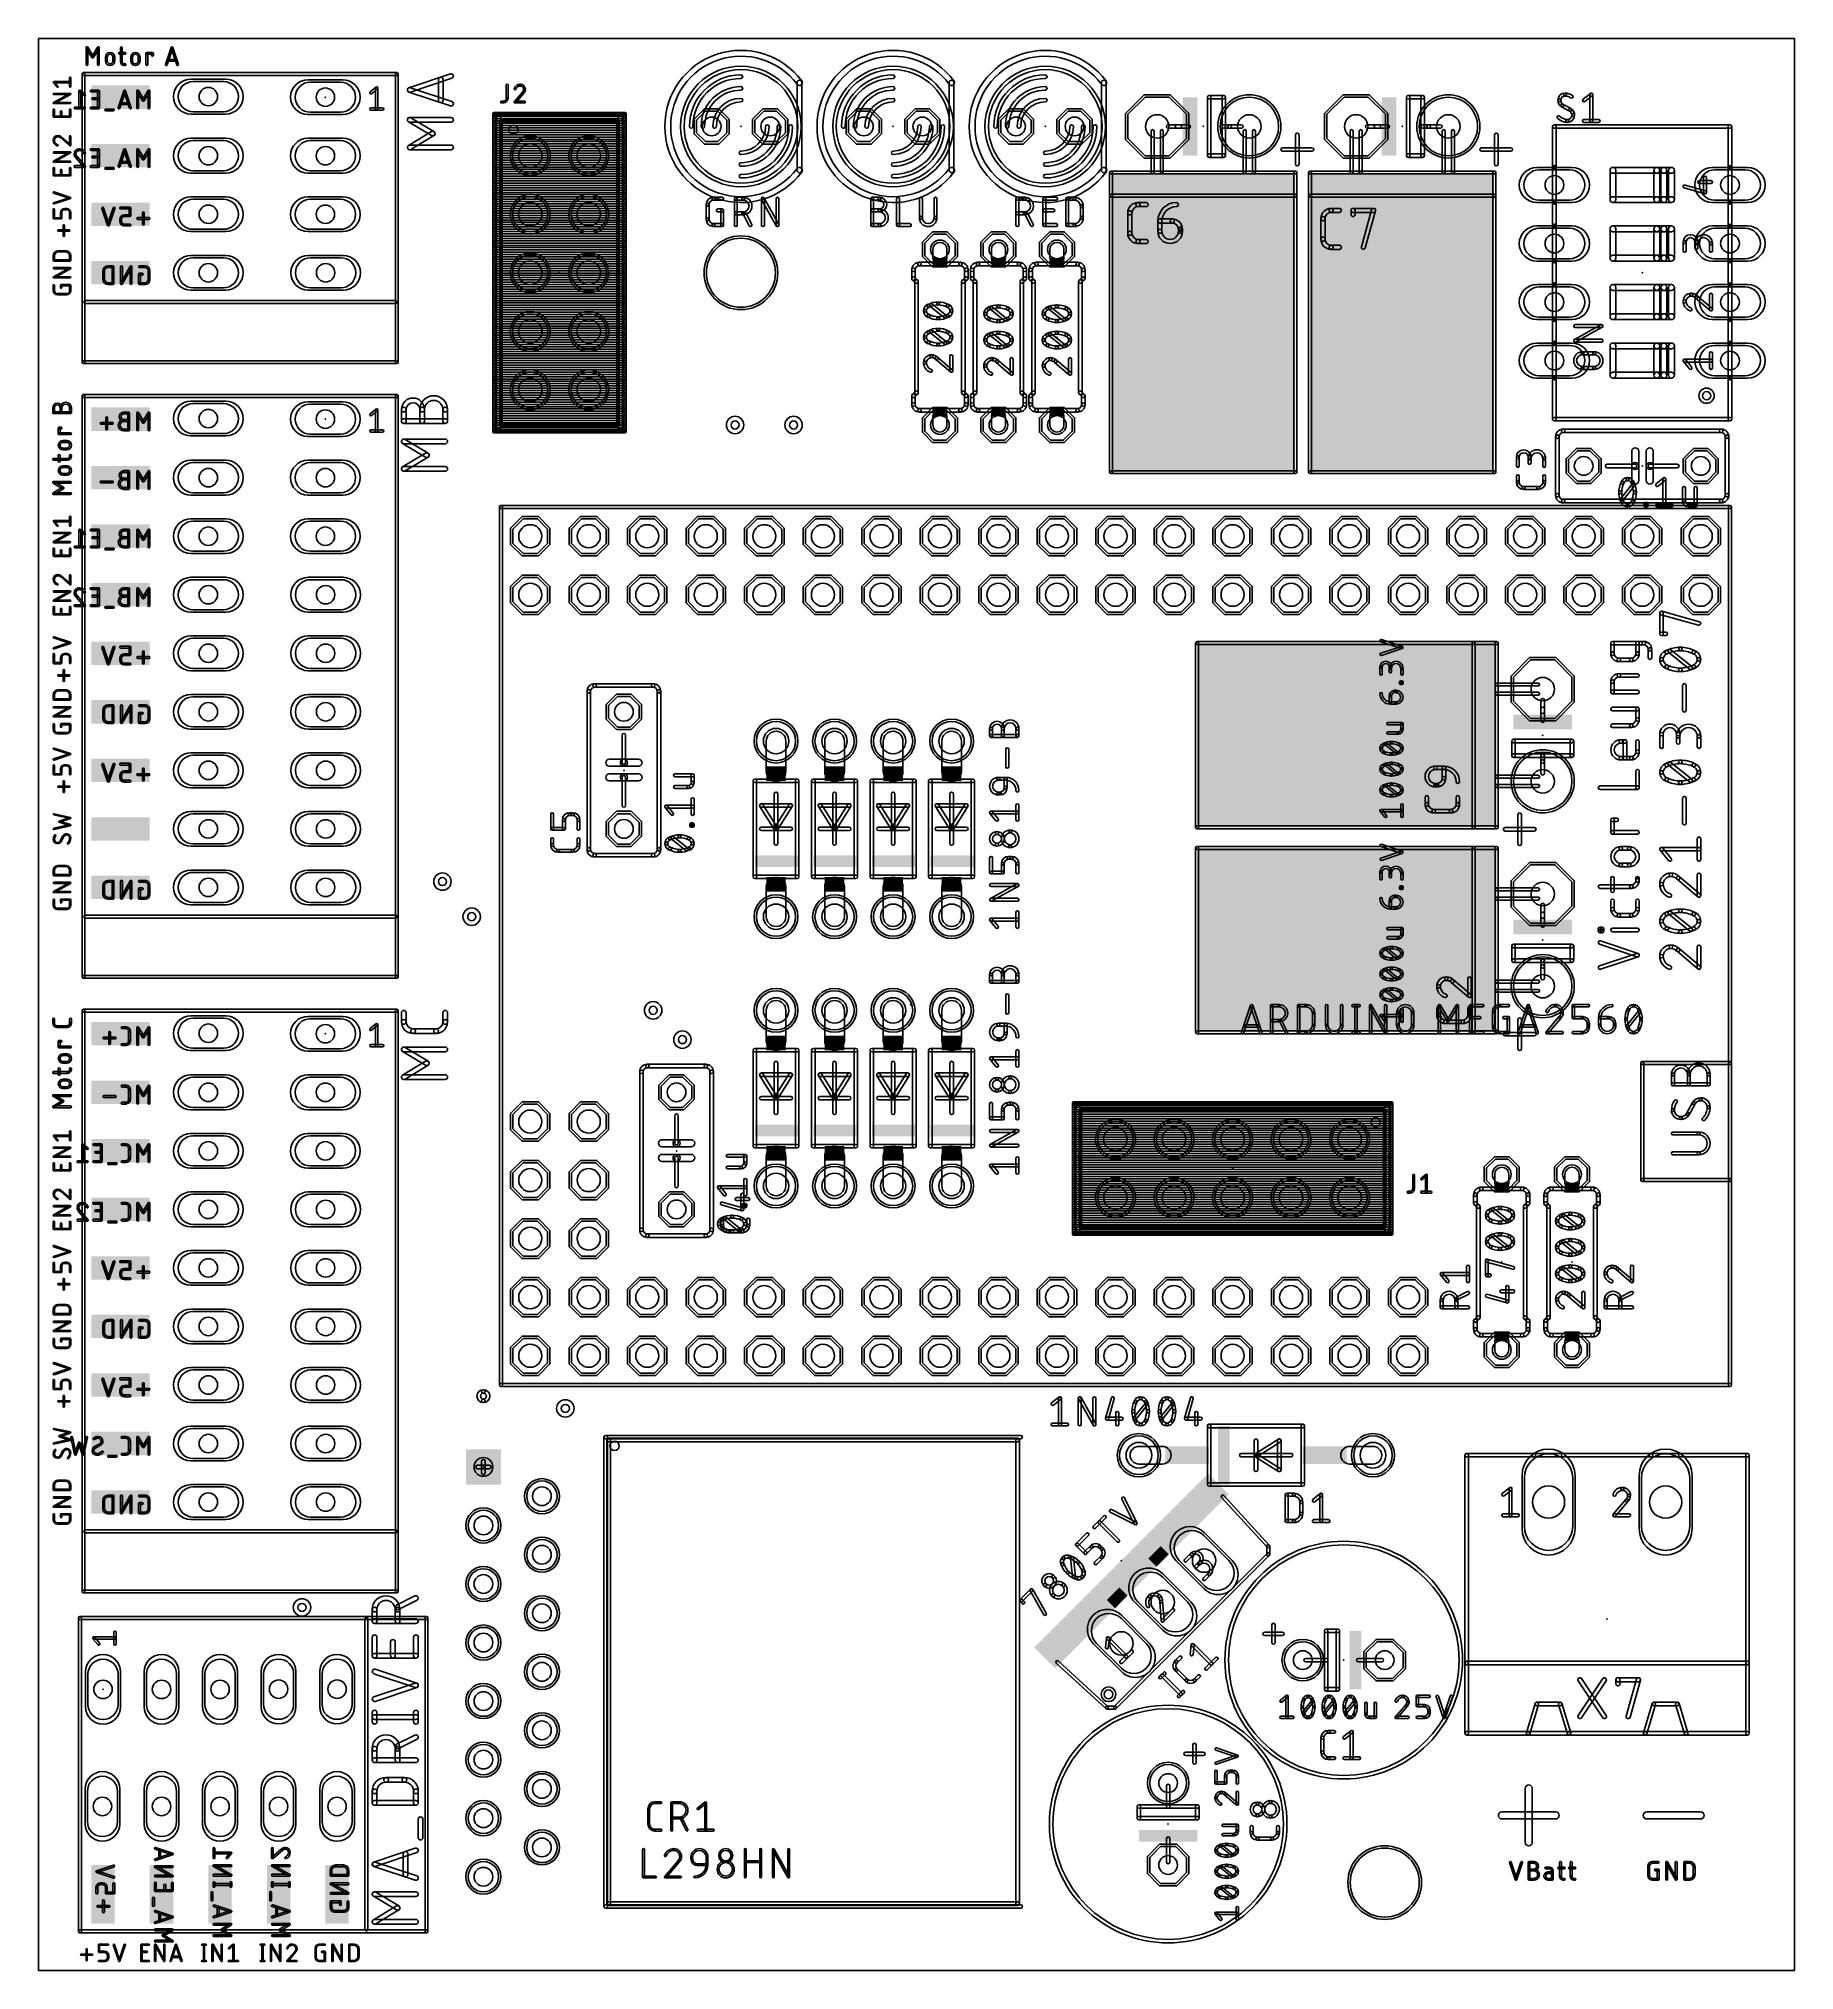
# Model space of a CAD drawing. Extents: x 0 to 76.2, y 0 to 83.8.
import ezdxf

# ---------------------------------------------------------------- set-up
doc = ezdxf.new("R2010")
doc.units = 0
for name, color, linetype in [('17', 110, 'CONTINUOUS'), ('18', 110, 'CONTINUOUS'), ('20', 31, 'CONTINUOUS'), ('21', 253, 'CONTINUOUS'), ('23', 53, 'CONTINUOUS'), ('25', 253, 'CONTINUOUS'), ('26', 253, 'CONTINUOUS'), ('27', 253, 'CONTINUOUS'), ('29', 253, 'CONTINUOUS'), ('30', 253, 'CONTINUOUS'), ('39', 12, 'CONTINUOUS'), ('44', 253, 'CONTINUOUS'), ('51', 253, 'CONTINUOUS')]:
    doc.layers.add(name, color=color, linetype=linetype)

# ---------------------------------------------------------------- blocks, each defined once
blk = doc.blocks.new('OCTAGONP')
blk.add_lwpolyline([(-0.5, -0.2071), (-0.5, 0.2071), (-0.2071, 0.5), (0.2071, 0.5), (0.5, 0.2071), (0.5, -0.2071), (0.2071, -0.5), (-0.2071, -0.5)], close=True)
blk = doc.blocks.new('RECT')
blk.add_solid([(-0.5, -0.5), (0.5, -0.5), (-0.5, 0.5), (0.5, 0.5)])
blk = doc.blocks.new('ROUNDP')
blk.add_circle((0, 0), 0.5)
blk = doc.blocks.new('SQUAREP')
blk.add_solid([(-0.5, -0.5), (0.5, -0.5), (-0.5, 0.5), (0.5, 0.5)])
blk = doc.blocks.new('LONGP100')
blk.add_lwpolyline([(-0.5, -0.5), (0.5, -0.5, 1), (0.5, 0.5), (-0.5, 0.5, 1)], format="xyb", close=True)
blk = doc.blocks.new('ROUNDV')
blk.add_circle((0, 0), 0.5)

msp = doc.modelspace()

# ---------------------------------------------------------------- linework, layer by layer
at = {"layer": '20'}
for p, q in [((76.2, 83.82), (0, 83.82)), ((0, 83.82), (0, 0)), ((76.2, 0), (76.2, 83.82)), ((0, 0), (76.2, 0))]:
    msp.add_line(p, q, dxfattribs=at)
for centre in [(30.48, 73.66), (58.42, 3.81)]:
    msp.add_circle(centre, 1.4986, dxfattribs=at)
at = {"layer": '21'}
for points in [[(32.9184, 81.8388, 1), (33.1216, 81.9912, 3), (33.1216, 78.0288, 1), (32.9184, 78.1812, -3)], [(39.5224, 81.8388, 1), (39.7256, 81.9912, 3), (39.7256, 78.0288, 1), (39.5224, 78.1812, -3)], [(46.1264, 81.8388, 1), (46.3296, 81.9912, 3), (46.3296, 78.0288, 1), (46.1264, 78.1812, -3)], [(2.0095, 69.78), (2.0095, 82.28, 1), (1.8825, 82.28), (1.8825, 69.78, 1)], [(1.946, 82.2165), (15.546, 82.2165, 1), (15.546, 82.3435), (1.946, 82.3435, 1)], [(15.4825, 82.28), (15.4825, 69.78, 1), (15.6095, 69.78), (15.6095, 82.28, 1)], [(14.4509, 81.4316), (14.7049, 81.6348, 1), (14.6415, 81.7142), (14.3875, 81.511, 1)], [(14.6224, 81.6745), (14.6224, 80.7601, 1), (14.724, 80.7601), (14.724, 81.6745, 1)], [(33.1216, 78.105), (33.1216, 81.915, 1), (32.9184, 81.915), (32.9184, 78.105, 1)], [(39.7256, 78.105), (39.7256, 81.915, 1), (39.5224, 81.915), (39.5224, 78.105, 1)], [(46.3296, 78.105), (46.3296, 81.915, 1), (46.1264, 81.915), (46.1264, 78.105, 1)], [(51.435, 81.3562), (50.8, 81.3562, 1), (50.8, 81.2038), (51.435, 81.2038, 1)], [(50.7238, 81.28), (50.7238, 78.74, 1), (50.8762, 78.74), (50.8762, 81.28, 1)], [(51.5112, 80.01), (51.5112, 81.28, 1), (51.3588, 81.28), (51.3588, 80.01, 1)], [(60.071, 81.3562), (59.436, 81.3562, 1), (59.436, 81.2038), (60.071, 81.2038, 1)], [(59.3598, 81.28), (59.3598, 78.74, 1), (59.5122, 78.74), (59.5122, 81.28, 1)], [(60.1472, 80.01), (60.1472, 81.28, 1), (59.9948, 81.28), (59.9948, 80.01, 1)], [(14.4192, 80.7093), (14.9272, 80.7093, 1), (14.9272, 80.8109), (14.4192, 80.8109, 1)], [(20.066, 66.96), (20.066, 80.36, 1), (19.866, 80.36), (19.866, 66.96, 1)], [(19.966, 80.26), (25.246, 80.26, 1), (25.246, 80.46), (19.966, 80.46, 1)], [(25.146, 80.36), (25.146, 66.96, 1), (25.346, 66.96), (25.346, 80.36, 1)], [(48.4095, 78.01), (48.4095, 79.81, 1), (48.2825, 79.81), (48.2825, 78.01, 1)], [(48.8095, 78.01), (48.8095, 79.81, 1), (48.6825, 79.81), (48.6825, 78.01, 1)], [(49.911, 80.0862), (49.403, 80.0862, 1), (49.403, 79.9338), (49.911, 79.9338, 1)], [(51.689, 80.0862), (51.435, 80.0862, 1), (51.435, 79.9338), (51.689, 79.9338, 1)], [(51.5112, 78.74), (51.5112, 80.01, 1), (51.3588, 80.01), (51.3588, 78.74, 1)], [(52.4095, 78.01), (52.4095, 79.81, 1), (52.2825, 79.81), (52.2825, 78.01, 1)], [(52.8095, 78.01), (52.8095, 79.81, 1), (52.6825, 79.81), (52.6825, 78.01, 1)], [(54.5498, 79.645), (54.5498, 78.375, 1), (54.7022, 78.375), (54.7022, 79.645, 1)], [(57.0455, 78.01), (57.0455, 79.81, 1), (56.9185, 79.81), (56.9185, 78.01, 1)], [(57.4455, 78.01), (57.4455, 79.81, 1), (57.3185, 79.81), (57.3185, 78.01, 1)], [(58.547, 80.0862), (58.039, 80.0862, 1), (58.039, 79.9338), (58.547, 79.9338, 1)], [(60.325, 80.0862), (60.071, 80.0862, 1), (60.071, 79.9338), (60.325, 79.9338, 1)], [(60.1472, 78.74), (60.1472, 80.01, 1), (59.9948, 80.01), (59.9948, 78.74, 1)], [(61.0455, 78.01), (61.0455, 79.81, 1), (60.9185, 79.81), (60.9185, 78.01, 1)], [(61.4455, 78.01), (61.4455, 79.81, 1), (61.3185, 79.81), (61.3185, 78.01, 1)], [(63.1858, 79.645), (63.1858, 78.375, 1), (63.3382, 78.375), (63.3382, 79.645, 1)], [(73.406, 80.0862), (65.786, 80.0862, 1), (65.786, 79.9338), (73.406, 79.9338, 1)], [(65.7098, 80.01), (65.7098, 78.232, 1), (65.8622, 78.232), (65.8622, 80.01, 1)], [(73.3298, 80.01), (73.3298, 78.232, 1), (73.4822, 78.232), (73.4822, 80.01, 1)], [(50.8, 78.6638), (51.435, 78.6638, 1), (51.435, 78.8162), (50.8, 78.8162, 1)], [(55.261, 79.0862), (53.991, 79.0862, 1), (53.991, 78.9338), (55.261, 78.9338, 1)], [(59.436, 78.6638), (60.071, 78.6638, 1), (60.071, 78.8162), (59.436, 78.8162, 1)], [(63.897, 79.0862), (62.627, 79.0862, 1), (62.627, 78.9338), (63.897, 78.9338, 1)], [(48.346, 78.0735), (46.546, 78.0735, 1), (46.546, 77.9465), (48.346, 77.9465, 1)], [(46.4825, 78.01), (46.4825, 77.01, 1), (46.6095, 77.01), (46.6095, 78.01, 1)], [(48.746, 78.0735), (48.346, 78.0735, 1), (48.346, 77.9465), (48.746, 77.9465, 1)], [(52.346, 78.0735), (48.746, 78.0735, 1), (48.746, 77.9465), (52.346, 77.9465, 1)], [(52.746, 78.0735), (52.346, 78.0735, 1), (52.346, 77.9465), (52.746, 77.9465, 1)], [(54.546, 78.0735), (52.746, 78.0735, 1), (52.746, 77.9465), (54.546, 77.9465, 1)], [(54.6095, 77.01), (54.6095, 78.01, 1), (54.4825, 78.01), (54.4825, 77.01, 1)], [(56.982, 78.0735), (55.182, 78.0735, 1), (55.182, 77.9465), (56.982, 77.9465, 1)], [(55.1185, 78.01), (55.1185, 77.01, 1), (55.2455, 77.01), (55.2455, 78.01, 1)], [(57.382, 78.0735), (56.982, 78.0735, 1), (56.982, 77.9465), (57.382, 77.9465, 1)], [(60.982, 78.0735), (57.382, 78.0735, 1), (57.382, 77.9465), (60.982, 77.9465, 1)], [(61.382, 78.0735), (60.982, 78.0735, 1), (60.982, 77.9465), (61.382, 77.9465, 1)], [(63.182, 78.0735), (61.382, 78.0735, 1), (61.382, 77.9465), (63.182, 77.9465, 1)], [(63.2455, 77.01), (63.2455, 78.01, 1), (63.1185, 78.01), (63.1185, 77.01, 1)], [(68.199, 78.105), (68.199, 76.835, 1), (68.453, 76.835), (68.453, 78.105, 1)], [(70.231, 78.232), (68.326, 78.232, 1), (68.326, 77.978), (70.231, 77.978, 1)], [(70.5358, 78.232), (70.231, 78.232, 1), (70.231, 77.978), (70.5358, 77.978, 1)], [(70.358, 76.835), (70.358, 78.105, 1), (70.104, 78.105), (70.104, 76.835, 1)], [(70.866, 78.232), (70.5358, 78.232, 1), (70.5358, 77.978), (70.866, 77.978, 1)], [(70.6628, 76.835), (70.6628, 78.105, 1), (70.4088, 78.105), (70.4088, 76.835, 1)], [(70.993, 76.835), (70.993, 78.105, 1), (70.739, 78.105), (70.739, 76.835, 1)], [(46.4825, 77.01), (46.4825, 65.01, 1), (46.6095, 65.01), (46.6095, 77.01, 1)], [(54.546, 77.0735), (46.546, 77.0735, 1), (46.546, 76.9465), (54.546, 76.9465, 1)], [(54.6095, 65.01), (54.6095, 77.01, 1), (54.4825, 77.01), (54.4825, 65.01, 1)], [(55.1185, 77.01), (55.1185, 65.01, 1), (55.2455, 65.01), (55.2455, 77.01, 1)], [(63.182, 77.0735), (55.182, 77.0735, 1), (55.182, 76.9465), (63.182, 76.9465, 1)], [(63.2455, 65.01), (63.2455, 77.01, 1), (63.1185, 77.01), (63.1185, 65.01, 1)], [(65.7098, 76.708), (65.7098, 75.692, 1), (65.8622, 75.692), (65.8622, 76.708, 1)], [(68.326, 76.708), (70.231, 76.708, 1), (70.231, 76.962), (68.326, 76.962, 1)], [(70.231, 76.708), (70.5358, 76.708, 1), (70.5358, 76.962), (70.231, 76.962, 1)], [(70.5358, 76.708), (70.866, 76.708, 1), (70.866, 76.962), (70.5358, 76.962, 1)], [(73.4822, 75.692), (73.4822, 76.708, 1), (73.3298, 76.708), (73.3298, 75.692, 1)], [(68.199, 75.565), (68.199, 74.295, 1), (68.453, 74.295), (68.453, 75.565, 1)], [(70.231, 75.692), (68.326, 75.692, 1), (68.326, 75.438), (70.231, 75.438, 1)], [(70.5358, 75.692), (70.231, 75.692, 1), (70.231, 75.438), (70.5358, 75.438, 1)], [(70.358, 74.295), (70.358, 75.565, 1), (70.104, 75.565), (70.104, 74.295, 1)], [(70.866, 75.692), (70.5358, 75.692, 1), (70.5358, 75.438), (70.866, 75.438, 1)], [(70.6628, 74.295), (70.6628, 75.565, 1), (70.4088, 75.565), (70.4088, 74.295, 1)], [(70.993, 74.295), (70.993, 75.565, 1), (70.739, 75.565), (70.739, 74.295, 1)], [(38.227, 73.9648, 1), (38.227, 74.1172, 0.4142), (37.8968, 73.787, 1), (38.0492, 73.787, -0.4142)], [(37.8968, 73.787), (37.8968, 73.406, 1), (38.0492, 73.406), (38.0492, 73.787, 1)], [(40.1828, 73.787, 1), (40.3352, 73.787, 0.4142), (40.005, 74.1172, 1), (40.005, 73.9648, -0.4142)], [(40.1828, 73.787), (40.1828, 73.406, 1), (40.3352, 73.406), (40.3352, 73.787, 1)], [(40.767, 73.9648, 1), (40.767, 74.1172, 0.4142), (40.4368, 73.787, 1), (40.5892, 73.787, -0.4142)], [(40.4368, 73.787), (40.4368, 73.406, 1), (40.5892, 73.406), (40.5892, 73.787, 1)], [(42.7228, 73.787, 1), (42.8752, 73.787, 0.4142), (42.545, 74.1172, 1), (42.545, 73.9648, -0.4142)], [(42.7228, 73.787), (42.7228, 73.406, 1), (42.8752, 73.406), (42.8752, 73.787, 1)], [(43.307, 73.9648, 1), (43.307, 74.1172, 0.4142), (42.9768, 73.787, 1), (43.1292, 73.787, -0.4142)], [(42.9768, 73.787), (42.9768, 73.406, 1), (43.1292, 73.406), (43.1292, 73.787, 1)], [(45.2628, 73.787, 1), (45.4152, 73.787, 0.4142), (45.085, 74.1172, 1), (45.085, 73.9648, -0.4142)], [(45.2628, 73.787), (45.2628, 73.406, 1), (45.4152, 73.406), (45.4152, 73.787, 1)], [(65.7098, 74.168), (65.7098, 73.152, 1), (65.8622, 73.152), (65.8622, 74.168, 1)], [(68.326, 74.168), (70.231, 74.168, 1), (70.231, 74.422), (68.326, 74.422, 1)], [(70.231, 74.168), (70.5358, 74.168, 1), (70.5358, 74.422), (70.231, 74.422, 1)], [(70.5358, 74.168), (70.866, 74.168, 1), (70.866, 74.422), (70.5358, 74.422, 1)], [(73.4822, 73.152), (73.4822, 74.168, 1), (73.3298, 74.168), (73.3298, 73.152, 1)], [(38.1539, 73.3329), (38.0269, 73.4599, 1), (37.9191, 73.3521), (38.0461, 73.2251, 1)], [(38.1762, 68.453), (38.1762, 73.279, 1), (38.0238, 73.279), (38.0238, 68.453, 1)], [(40.1859, 73.2251), (40.3129, 73.3521, 1), (40.2051, 73.4599), (40.0781, 73.3329, 1)], [(40.2082, 68.453), (40.2082, 73.279, 1), (40.0558, 73.279), (40.0558, 68.453, 1)], [(40.6939, 73.3329), (40.5669, 73.4599, 1), (40.4591, 73.3521), (40.5861, 73.2251, 1)], [(40.7162, 68.453), (40.7162, 73.279, 1), (40.5638, 73.279), (40.5638, 68.453, 1)], [(42.7259, 73.2251), (42.8529, 73.3521, 1), (42.7451, 73.4599), (42.6181, 73.3329, 1)], [(42.7482, 68.453), (42.7482, 73.279, 1), (42.5958, 73.279), (42.5958, 68.453, 1)], [(43.2339, 73.3329), (43.1069, 73.4599, 1), (42.9991, 73.3521), (43.1261, 73.2251, 1)], [(43.2562, 68.453), (43.2562, 73.279, 1), (43.1038, 73.279), (43.1038, 68.453, 1)], [(45.2659, 73.2251), (45.3929, 73.3521, 1), (45.2851, 73.4599), (45.1581, 73.3329, 1)], [(45.2882, 68.453), (45.2882, 73.279, 1), (45.1358, 73.279), (45.1358, 68.453, 1)], [(68.199, 73.025), (68.199, 71.755, 1), (68.453, 71.755), (68.453, 73.025, 1)], [(70.231, 73.152), (68.326, 73.152, 1), (68.326, 72.898), (70.231, 72.898, 1)], [(70.5358, 73.152), (70.231, 73.152, 1), (70.231, 72.898), (70.5358, 72.898, 1)], [(70.358, 71.755), (70.358, 73.025, 1), (70.104, 73.025), (70.104, 71.755, 1)], [(70.866, 73.152), (70.5358, 73.152, 1), (70.5358, 72.898), (70.866, 72.898, 1)], [(70.6628, 71.755), (70.6628, 73.025, 1), (70.4088, 73.025), (70.4088, 71.755, 1)], [(70.993, 71.755), (70.993, 73.025, 1), (70.739, 73.025), (70.739, 71.755, 1)], [(2.032, 72.3265), (15.494, 72.3265, 1), (15.494, 72.4535), (2.032, 72.4535, 1)], [(65.7098, 71.628), (65.7098, 70.612, 1), (65.8622, 70.612), (65.8622, 71.628, 1)], [(68.326, 71.628), (70.231, 71.628, 1), (70.231, 71.882), (68.326, 71.882, 1)], [(70.231, 71.628), (70.5358, 71.628, 1), (70.5358, 71.882), (70.231, 71.882, 1)], [(70.5358, 71.628), (70.866, 71.628, 1), (70.866, 71.882), (70.5358, 71.882, 1)], [(73.4822, 70.612), (73.4822, 71.628, 1), (73.3298, 71.628), (73.3298, 70.612, 1)], [(68.199, 70.485), (68.199, 69.215, 1), (68.453, 69.215), (68.453, 70.485, 1)], [(70.231, 70.612), (68.326, 70.612, 1), (68.326, 70.358), (70.231, 70.358, 1)], [(70.5358, 70.612), (70.231, 70.612, 1), (70.231, 70.358), (70.5358, 70.358, 1)], [(70.358, 69.215), (70.358, 70.485, 1), (70.104, 70.485), (70.104, 69.215, 1)], [(70.866, 70.612), (70.5358, 70.612, 1), (70.5358, 70.358), (70.866, 70.358, 1)], [(70.6628, 69.215), (70.6628, 70.485, 1), (70.4088, 70.485), (70.4088, 69.215, 1)], [(70.993, 69.215), (70.993, 70.485, 1), (70.739, 70.485), (70.739, 69.215, 1)], [(15.546, 69.8435), (1.946, 69.8435, 1), (1.946, 69.7165), (15.546, 69.7165, 1)], [(65.8622, 67.31), (65.8622, 69.088, 1), (65.7098, 69.088), (65.7098, 67.31, 1)], [(68.326, 69.088), (70.231, 69.088, 1), (70.231, 69.342), (68.326, 69.342, 1)], [(70.231, 69.088), (70.5358, 69.088, 1), (70.5358, 69.342), (70.231, 69.342, 1)], [(70.5358, 69.088), (70.866, 69.088, 1), (70.866, 69.342), (70.5358, 69.342, 1)], [(73.4822, 67.31), (73.4822, 69.088, 1), (73.3298, 69.088), (73.3298, 67.31, 1)], [(2.0095, 43.11), (2.0095, 68.31, 1), (1.8825, 68.31), (1.8825, 43.11, 1)], [(1.946, 68.2465), (15.546, 68.2465, 1), (15.546, 68.3735), (1.946, 68.3735, 1)], [(15.4825, 68.31), (15.4825, 43.11, 1), (15.6095, 43.11), (15.6095, 68.31, 1)], [(38.0461, 68.5069), (37.9191, 68.3799, 1), (38.0269, 68.2721), (38.1539, 68.3991, 1)], [(38.0492, 67.945), (38.0492, 68.326, 1), (37.8968, 68.326), (37.8968, 67.945, 1)], [(38.0492, 67.945, 1), (37.8968, 67.945, 0.4142), (38.227, 67.6148, 1), (38.227, 67.7672, -0.4142)], [(40.005, 67.7672, 1), (40.005, 67.6148, 0.4142), (40.3352, 67.945, 1), (40.1828, 67.945, -0.4142)], [(40.0781, 68.3991), (40.2051, 68.2721, 1), (40.3129, 68.3799), (40.1859, 68.5069, 1)], [(40.3352, 67.945), (40.3352, 68.326, 1), (40.1828, 68.326), (40.1828, 67.945, 1)], [(40.5861, 68.5069), (40.4591, 68.3799, 1), (40.5669, 68.2721), (40.6939, 68.3991, 1)], [(40.5892, 67.945), (40.5892, 68.326, 1), (40.4368, 68.326), (40.4368, 67.945, 1)], [(40.5892, 67.945, 1), (40.4368, 67.945, 0.4142), (40.767, 67.6148, 1), (40.767, 67.7672, -0.4142)], [(42.545, 67.7672, 1), (42.545, 67.6148, 0.4142), (42.8752, 67.945, 1), (42.7228, 67.945, -0.4142)], [(42.6181, 68.3991), (42.7451, 68.2721, 1), (42.8529, 68.3799), (42.7259, 68.5069, 1)], [(42.8752, 67.945), (42.8752, 68.326, 1), (42.7228, 68.326), (42.7228, 67.945, 1)], [(43.1261, 68.5069), (42.9991, 68.3799, 1), (43.1069, 68.2721), (43.2339, 68.3991, 1)], [(43.1292, 67.945), (43.1292, 68.326, 1), (42.9768, 68.326), (42.9768, 67.945, 1)], [(43.1292, 67.945, 1), (42.9768, 67.945, 0.4142), (43.307, 67.6148, 1), (43.307, 67.7672, -0.4142)], [(45.085, 67.7672, 1), (45.085, 67.6148, 0.4142), (45.4152, 67.945, 1), (45.2628, 67.945, -0.4142)], [(45.1581, 68.3991), (45.2851, 68.2721, 1), (45.3929, 68.3799), (45.2659, 68.5069, 1)], [(45.4152, 67.945), (45.4152, 68.326, 1), (45.2628, 68.326), (45.2628, 67.945, 1)], [(14.4509, 67.4616), (14.7049, 67.6648, 1), (14.6415, 67.7442), (14.3875, 67.541, 1)], [(14.6224, 67.7045), (14.6224, 66.7901, 1), (14.724, 66.7901), (14.724, 67.7045, 1)], [(25.246, 67.06), (19.966, 67.06, 1), (19.966, 66.86), (25.246, 66.86, 1)], [(65.786, 67.2338), (73.406, 67.2338, 1), (73.406, 67.3862), (65.786, 67.3862, 1)], [(14.4192, 66.7393), (14.9272, 66.7393, 1), (14.9272, 66.8409), (14.4192, 66.8409, 1)], [(66.167, 66.7258, 1), (66.167, 66.8782, 0.4142), (65.8368, 66.548, 1), (65.9892, 66.548, -0.4142)], [(65.8368, 66.548), (65.8368, 64.008, 1), (65.9892, 64.008), (65.9892, 66.548, 1)], [(73.025, 66.8782), (66.167, 66.8782, 1), (66.167, 66.7258), (73.025, 66.7258, 1)], [(73.2028, 66.548, 1), (73.3552, 66.548, 0.4142), (73.025, 66.8782, 1), (73.025, 66.7258, -0.4142)], [(73.3552, 64.008), (73.3552, 66.548, 1), (73.2028, 66.548), (73.2028, 64.008, 1)], [(69.1388, 65.913), (69.1388, 65.278, 1), (69.4436, 65.278), (69.4436, 65.913, 1)], [(69.1388, 65.278), (69.1388, 64.643, 1), (69.4436, 64.643), (69.4436, 65.278, 1)], [(69.7738, 65.913), (69.7738, 65.278, 1), (70.0786, 65.278), (70.0786, 65.913, 1)], [(69.7738, 65.278), (69.7738, 64.643, 1), (70.0786, 64.643), (70.0786, 65.278, 1)], [(46.546, 64.9465), (54.546, 64.9465, 1), (54.546, 65.0735), (46.546, 65.0735, 1)], [(55.182, 64.9465), (63.182, 64.9465, 1), (63.182, 65.0735), (55.182, 65.0735, 1)], [(69.2912, 65.3542), (68.072, 65.3542, 1), (68.072, 65.2018), (69.2912, 65.2018, 1)], [(69.9262, 65.2018), (71.12, 65.2018, 1), (71.12, 65.3542), (69.9262, 65.3542, 1)], [(65.9892, 64.008, 1), (65.8368, 64.008, 0.4142), (66.167, 63.6778, 1), (66.167, 63.8302, -0.4142)], [(66.167, 63.6778), (73.025, 63.6778, 1), (73.025, 63.8302), (66.167, 63.8302, 1)], [(73.025, 63.8302, 1), (73.025, 63.6778, 0.4142), (73.3552, 64.008, 1), (73.2028, 64.008, -0.4142)], [(73.406, 63.5635), (20.066, 63.5635, 1), (20.066, 63.4365), (73.406, 63.4365, 1)], [(20.0025, 63.5), (20.0025, 25.4, 1), (20.1295, 25.4), (20.1295, 63.5, 1)], [(73.4695, 39.37), (73.4695, 63.5, 1), (73.3425, 63.5), (73.3425, 39.37, 1)], [(62.278, 57.6575), (50.278, 57.6575, 1), (50.278, 57.5305), (62.278, 57.5305, 1)], [(50.2145, 57.594), (50.2145, 49.594, 1), (50.3415, 49.594), (50.3415, 57.594, 1)], [(63.278, 57.6575), (62.278, 57.6575, 1), (62.278, 57.5305), (63.278, 57.5305, 1)], [(62.3415, 49.594), (62.3415, 57.594, 1), (62.2145, 57.594), (62.2145, 49.594, 1)], [(63.3415, 55.794), (63.3415, 57.594, 1), (63.2145, 57.594), (63.2145, 55.794, 1)], [(24.13, 55.6768, 1), (24.13, 55.8292, 0.4142), (23.7998, 55.499, 1), (23.9522, 55.499, -0.4142)], [(23.7998, 55.499), (23.7998, 48.641, 1), (23.9522, 48.641), (23.9522, 55.499, 1)], [(26.67, 55.8292), (24.13, 55.8292, 1), (24.13, 55.6768), (26.67, 55.6768, 1)], [(26.8478, 55.499, 1), (27.0002, 55.499, 0.4142), (26.67, 55.8292, 1), (26.67, 55.6768, -0.4142)], [(27.0002, 48.641), (27.0002, 55.499, 1), (26.8478, 55.499), (26.8478, 48.641, 1)], [(63.3415, 55.394), (63.3415, 55.794, 1), (63.2145, 55.794), (63.2145, 55.394, 1)], [(63.278, 55.7305), (65.078, 55.7305, 1), (65.078, 55.8575), (63.278, 55.8575, 1)], [(63.3415, 51.794), (63.3415, 55.394, 1), (63.2145, 55.394), (63.2145, 51.794, 1)], [(63.278, 55.3305), (65.078, 55.3305, 1), (65.078, 55.4575), (63.278, 55.4575, 1)], [(65.3542, 54.229), (65.3542, 54.737, 1), (65.2018, 54.737), (65.2018, 54.229, 1)], [(25.4762, 52.4002), (25.4762, 53.594, 1), (25.3238, 53.594), (25.3238, 52.4002, 1)], [(66.548, 53.4162), (64.008, 53.4162, 1), (64.008, 53.2638), (66.548, 53.2638, 1)], [(63.9318, 53.34), (63.9318, 52.705, 1), (64.0842, 52.705), (64.0842, 53.34, 1)], [(66.6242, 52.705), (66.6242, 53.34, 1), (66.4718, 53.34), (66.4718, 52.705, 1)], [(24.765, 52.2478), (25.4, 52.2478, 1), (25.4, 52.5526), (24.765, 52.5526, 1)], [(25.4, 52.2478), (26.035, 52.2478, 1), (26.035, 52.5526), (25.4, 52.5526, 1)], [(64.008, 52.6288), (65.278, 52.6288, 1), (65.278, 52.7812), (64.008, 52.7812, 1)], [(65.3542, 52.451), (65.3542, 52.705, 1), (65.2018, 52.705), (65.2018, 52.451, 1)], [(65.278, 52.6288), (66.548, 52.6288, 1), (66.548, 52.7812), (65.278, 52.7812, 1)], [(24.765, 51.6128), (25.4, 51.6128, 1), (25.4, 51.9176), (24.765, 51.9176, 1)], [(25.4, 51.6128), (26.035, 51.6128, 1), (26.035, 51.9176), (25.4, 51.9176, 1)], [(25.3238, 51.7652), (25.3238, 50.546, 1), (25.4762, 50.546), (25.4762, 51.7652, 1)], [(32.924, 51.6882), (31.084, 51.6882, 1), (31.084, 51.5358), (32.924, 51.5358, 1)], [(31.1602, 47.448), (31.1602, 51.612, 1), (31.0078, 51.612), (31.0078, 47.448, 1)], [(32.0802, 49.53), (32.0802, 51.054, 1), (31.9278, 51.054), (31.9278, 49.53, 1)], [(32.8478, 51.612), (32.8478, 47.448, 1), (33.0002, 47.448), (33.0002, 51.612, 1)], [(35.464, 51.6882), (33.624, 51.6882, 1), (33.624, 51.5358), (35.464, 51.5358, 1)], [(33.7002, 47.448), (33.7002, 51.612, 1), (33.5478, 51.612), (33.5478, 47.448, 1)], [(34.6202, 49.53), (34.6202, 51.054, 1), (34.4678, 51.054), (34.4678, 49.53, 1)], [(35.3878, 51.612), (35.3878, 47.448, 1), (35.5402, 47.448), (35.5402, 51.612, 1)], [(38.004, 51.6882), (36.164, 51.6882, 1), (36.164, 51.5358), (38.004, 51.5358, 1)], [(36.2402, 47.448), (36.2402, 51.612, 1), (36.0878, 51.612), (36.0878, 47.448, 1)], [(37.1602, 49.53), (37.1602, 51.054, 1), (37.0078, 51.054), (37.0078, 49.53, 1)], [(37.9278, 51.612), (37.9278, 47.448, 1), (38.0802, 47.448), (38.0802, 51.612, 1)], [(40.544, 51.6882), (38.704, 51.6882, 1), (38.704, 51.5358), (40.544, 51.5358, 1)], [(38.7802, 47.448), (38.7802, 51.612, 1), (38.6278, 51.612), (38.6278, 47.448, 1)], [(39.7002, 49.53), (39.7002, 51.054, 1), (39.5478, 51.054), (39.5478, 49.53, 1)], [(40.4678, 51.612), (40.4678, 47.448, 1), (40.6202, 47.448), (40.6202, 51.612, 1)], [(63.3415, 51.394), (63.3415, 51.794, 1), (63.2145, 51.794), (63.2145, 51.394, 1)], [(63.278, 51.7305), (65.078, 51.7305, 1), (65.078, 51.8575), (63.278, 51.8575, 1)], [(63.3415, 49.594), (63.3415, 51.394, 1), (63.2145, 51.394), (63.2145, 49.594, 1)], [(63.278, 51.3305), (65.078, 51.3305, 1), (65.078, 51.4575), (63.278, 51.4575, 1)], [(31.369, 50.4698), (32.639, 50.4698, 1), (32.639, 50.6222), (31.369, 50.6222, 1)], [(32.0686, 49.5704), (31.4336, 50.5864, 1), (31.3044, 50.5056), (31.9394, 49.4896, 1)], [(32.5744, 50.5864), (31.9394, 49.5704, 1), (32.0686, 49.4896), (32.7036, 50.5056, 1)], [(33.909, 50.4698), (35.179, 50.4698, 1), (35.179, 50.6222), (33.909, 50.6222, 1)], [(34.6086, 49.5704), (33.9736, 50.5864, 1), (33.8444, 50.5056), (34.4794, 49.4896, 1)], [(35.1144, 50.5864), (34.4794, 49.5704, 1), (34.6086, 49.4896), (35.2436, 50.5056, 1)], [(36.449, 50.4698), (37.719, 50.4698, 1), (37.719, 50.6222), (36.449, 50.6222, 1)], [(37.1486, 49.5704), (36.5136, 50.5864, 1), (36.3844, 50.5056), (37.0194, 49.4896, 1)], [(37.6544, 50.5864), (37.0194, 49.5704, 1), (37.1486, 49.4896), (37.7836, 50.5056, 1)], [(38.989, 50.4698), (40.259, 50.4698, 1), (40.259, 50.6222), (38.989, 50.6222, 1)], [(39.6886, 49.5704), (39.0536, 50.5864, 1), (38.9244, 50.5056), (39.5594, 49.4896, 1)], [(40.1944, 50.5864), (39.5594, 49.5704, 1), (39.6886, 49.4896), (40.3236, 50.5056, 1)], [(31.369, 49.4538), (32.004, 49.4538, 1), (32.004, 49.6062), (31.369, 49.6062, 1)], [(32.0802, 48.895), (32.0802, 49.53, 1), (31.9278, 49.53), (31.9278, 48.895, 1)], [(32.004, 49.4538), (32.639, 49.4538, 1), (32.639, 49.6062), (32.004, 49.6062, 1)], [(33.909, 49.4538), (34.544, 49.4538, 1), (34.544, 49.6062), (33.909, 49.6062, 1)], [(34.6202, 48.895), (34.6202, 49.53, 1), (34.4678, 49.53), (34.4678, 48.895, 1)], [(34.544, 49.4538), (35.179, 49.4538, 1), (35.179, 49.6062), (34.544, 49.6062, 1)], [(36.449, 49.4538), (37.084, 49.4538, 1), (37.084, 49.6062), (36.449, 49.6062, 1)], [(37.1602, 48.895), (37.1602, 49.53, 1), (37.0078, 49.53), (37.0078, 48.895, 1)], [(37.084, 49.4538), (37.719, 49.4538, 1), (37.719, 49.6062), (37.084, 49.6062, 1)], [(38.989, 49.4538), (39.624, 49.4538, 1), (39.624, 49.6062), (38.989, 49.6062, 1)], [(39.7002, 48.895), (39.7002, 49.53, 1), (39.5478, 49.53), (39.5478, 48.895, 1)], [(39.624, 49.4538), (40.259, 49.4538, 1), (40.259, 49.6062), (39.624, 49.6062, 1)], [(50.278, 49.5305), (62.278, 49.5305, 1), (62.278, 49.6575), (50.278, 49.6575, 1)], [(62.278, 49.5305), (63.278, 49.5305, 1), (63.278, 49.6575), (62.278, 49.6575, 1)], [(64.913, 49.5902), (63.643, 49.5902, 1), (63.643, 49.4378), (64.913, 49.4378, 1)], [(64.3542, 48.879), (64.3542, 50.149, 1), (64.2018, 50.149), (64.2018, 48.879, 1)], [(23.9522, 48.641, 1), (23.7998, 48.641, 0.4142), (24.13, 48.3108, 1), (24.13, 48.4632, -0.4142)], [(26.67, 48.4632, 1), (26.67, 48.3108, 0.4142), (27.0002, 48.641, 1), (26.8478, 48.641, -0.4142)], [(62.278, 48.7675), (50.278, 48.7675, 1), (50.278, 48.6405), (62.278, 48.6405, 1)], [(50.2145, 48.704), (50.2145, 40.704, 1), (50.3415, 40.704), (50.3415, 48.704, 1)], [(63.278, 48.7675), (62.278, 48.7675, 1), (62.278, 48.6405), (63.278, 48.6405, 1)], [(62.3415, 40.704), (62.3415, 48.704, 1), (62.2145, 48.704), (62.2145, 40.704, 1)], [(63.3415, 46.904), (63.3415, 48.704, 1), (63.2145, 48.704), (63.2145, 46.904, 1)], [(24.13, 48.3108), (26.67, 48.3108, 1), (26.67, 48.4632), (24.13, 48.4632, 1)], [(31.084, 47.3718), (32.924, 47.3718, 1), (32.924, 47.5242), (31.084, 47.5242, 1)], [(33.624, 47.3718), (35.464, 47.3718, 1), (35.464, 47.5242), (33.624, 47.5242, 1)], [(36.164, 47.3718), (38.004, 47.3718, 1), (38.004, 47.5242), (36.164, 47.5242, 1)], [(38.704, 47.3718), (40.544, 47.3718, 1), (40.544, 47.5242), (38.704, 47.5242, 1)], [(63.3415, 46.504), (63.3415, 46.904, 1), (63.2145, 46.904), (63.2145, 46.504, 1)], [(63.278, 46.8405), (65.078, 46.8405, 1), (65.078, 46.9675), (63.278, 46.9675, 1)], [(63.3415, 42.904), (63.3415, 46.504, 1), (63.2145, 46.504), (63.2145, 42.904, 1)], [(63.278, 46.4405), (65.078, 46.4405, 1), (65.078, 46.5675), (63.278, 46.5675, 1)], [(2.032, 45.6565), (15.494, 45.6565, 1), (15.494, 45.7835), (2.032, 45.7835, 1)], [(65.3542, 45.339), (65.3542, 45.847, 1), (65.2018, 45.847), (65.2018, 45.339, 1)], [(66.548, 44.5262), (64.008, 44.5262, 1), (64.008, 44.3738), (66.548, 44.3738, 1)], [(63.9318, 44.45), (63.9318, 43.815, 1), (64.0842, 43.815), (64.0842, 44.45, 1)], [(66.6242, 43.815), (66.6242, 44.45, 1), (66.4718, 44.45), (66.4718, 43.815, 1)], [(64.008, 43.7388), (65.278, 43.7388, 1), (65.278, 43.8912), (64.008, 43.8912, 1)], [(65.3542, 43.561), (65.3542, 43.815, 1), (65.2018, 43.815), (65.2018, 43.561, 1)], [(65.278, 43.7388), (66.548, 43.7388, 1), (66.548, 43.8912), (65.278, 43.8912, 1)], [(15.546, 43.1735), (1.946, 43.1735, 1), (1.946, 43.0465), (15.546, 43.0465, 1)], [(63.3415, 42.504), (63.3415, 42.904, 1), (63.2145, 42.904), (63.2145, 42.504, 1)], [(63.278, 42.8405), (65.078, 42.8405, 1), (65.078, 42.9675), (63.278, 42.9675, 1)], [(52.3059, 40.6747), (52.6954, 41.8431, 1), (52.599, 41.8753), (52.2095, 40.7069, 1)], [(52.599, 41.8431), (52.9884, 40.6747, 1), (53.0848, 40.7069), (52.6954, 41.8753, 1)], [(53.5619, 40.6908), (53.5619, 41.8592, 1), (53.4603, 41.8592), (53.4603, 40.6908, 1)], [(53.5111, 41.8084), (53.8356, 41.8084, 1), (53.8356, 41.91), (53.5111, 41.91, 1)], [(53.8356, 41.2609, 1), (53.8356, 41.1593, 1), (53.8356, 41.91, 1), (53.8356, 41.8084, -1)], [(54.7356, 40.6908), (54.7356, 41.8592, 1), (54.634, 41.8592), (54.634, 40.6908, 1)], [(54.6848, 41.8084), (55.0094, 41.8084, 1), (55.0094, 41.91), (54.6848, 41.91, 1)], [(55.2831, 41.5346, 1), (55.3847, 41.5346, 0.4142), (55.0094, 41.91, 1), (55.0094, 41.8084, -0.4142)], [(55.8532, 41.8592), (55.8532, 41.0154, 1), (55.9548, 41.0154), (55.9548, 41.8592, 1)], [(56.6039, 41.0154), (56.6039, 41.8592, 1), (56.5023, 41.8592), (56.5023, 41.0154, 1)], [(57.0512, 41.8084), (57.3109, 41.8084, 1), (57.3109, 41.91), (57.0512, 41.91, 1)], [(57.1303, 41.8592), (57.1303, 40.6908, 1), (57.2319, 40.6908), (57.2319, 41.8592, 1)], [(57.8598, 40.6908), (57.8598, 41.8592, 1), (57.7582, 41.8592), (57.7582, 40.6908, 1)], [(57.7646, 41.8345), (58.4137, 40.6661, 1), (58.5025, 40.7155), (57.8534, 41.8839, 1)], [(58.5089, 40.6908), (58.5089, 41.8592, 1), (58.4073, 41.8592), (58.4073, 40.6908, 1)], [(60.8429, 40.6908), (60.8429, 41.8592, 1), (60.7413, 41.8592), (60.7413, 40.6908, 1)], [(60.7485, 41.8331), (61.138, 41.184, 1), (61.2251, 41.2362), (60.8357, 41.8853, 1)], [(61.5202, 41.8592), (61.5202, 40.6908, 1), (61.6218, 40.6908), (61.6218, 41.8592, 1)], [(62.2055, 40.6908), (62.2055, 41.8592, 1), (62.1039, 41.8592), (62.1039, 40.6908, 1)], [(62.1547, 41.8084), (62.674, 41.8084, 1), (62.674, 41.91), (62.1547, 41.91, 1)], [(63.4026, 41.8084, 1), (63.4026, 41.91, 0.4142), (63.0922, 41.5996, 1), (63.1938, 41.5996, -0.4142)], [(63.3415, 40.704), (63.3415, 42.504, 1), (63.2145, 42.504), (63.2145, 40.704, 1)], [(63.278, 42.4405), (65.078, 42.4405, 1), (65.078, 42.5675), (63.278, 42.5675, 1)], [(63.4026, 41.8084), (63.7921, 41.8084, 1), (63.7921, 41.91), (63.4026, 41.91, 1)], [(65.8241, 41.8084, 1), (65.8241, 41.91, 0.3252), (65.4188, 41.6152, 1), (65.5154, 41.5839, -0.3252)], [(66.0654, 41.5671, 1), (66.167, 41.5671, 0.4142), (65.8241, 41.91, 1), (65.8241, 41.8084, -0.4142)], [(66.6609, 41.3399), (66.6609, 41.8592, 1), (66.5593, 41.8592), (66.5593, 41.3399, 1)], [(66.6101, 41.8084), (67.2592, 41.8084, 1), (67.2592, 41.91), (66.6101, 41.91, 1)], [(68.2724, 41.8084, 1), (68.2724, 41.91, 0.4142), (67.7023, 41.3399, 1), (67.8039, 41.3399, -0.4142)], [(69.2206, 41.8084, 1), (69.2206, 41.91, 0.3205), (68.9454, 41.7134, 1), (69.0415, 41.6804, -0.3205)], [(69.3998, 41.6804, 1), (69.4959, 41.7134, 0.3205), (69.2206, 41.91, 1), (69.2206, 41.8084, -0.3205)], [(2.0095, 16.44), (2.0095, 41.64, 1), (1.8825, 41.64), (1.8825, 16.44, 1)], [(1.946, 41.5765), (15.546, 41.5765, 1), (15.546, 41.7035), (1.946, 41.7035, 1)], [(14.4509, 40.7916), (14.7049, 40.9948, 1), (14.6415, 41.0742), (14.3875, 40.871, 1)], [(14.6224, 41.0345), (14.6224, 40.1201, 1), (14.724, 40.1201), (14.724, 41.0345, 1)], [(15.4825, 41.64), (15.4825, 16.44, 1), (15.6095, 16.44), (15.6095, 41.64, 1)], [(53.8356, 41.2609), (53.5111, 41.2609, 1), (53.5111, 41.1593), (53.8356, 41.1593, 1)], [(54.2056, 40.7135), (53.946, 41.2328, 1), (53.8551, 41.1874), (54.1148, 40.6681, 1)], [(55.2831, 41.5346), (55.2831, 41.0154, 1), (55.3847, 41.0154), (55.3847, 41.5346, 1)], [(59.5884, 41.5346, 1), (59.69, 41.5346, 1), (58.9393, 41.5346, 1), (59.0409, 41.5346, -1)], [(59.0409, 41.0154), (59.0409, 41.5346, 1), (58.9393, 41.5346), (58.9393, 41.0154, 1)], [(59.5884, 41.5346), (59.5884, 41.0154, 1), (59.69, 41.0154), (59.69, 41.5346, 1)], [(61.2251, 41.184), (61.6146, 41.8331, 1), (61.5275, 41.8853), (61.138, 41.2362, 1)], [(62.1547, 41.2891), (62.5441, 41.2891, 1), (62.5441, 41.3907), (62.1547, 41.3907, 1)], [(63.1938, 40.9504), (63.1938, 41.5996, 1), (63.0922, 41.5996), (63.0922, 40.9504, 1)], [(63.5974, 41.2891), (63.7921, 41.2891, 1), (63.7921, 41.3907), (63.5974, 41.3907, 1)], [(63.7413, 41.3399), (63.7413, 40.6908, 1), (63.8429, 40.6908), (63.8429, 41.3399, 1)], [(64.3542, 39.989), (64.3542, 41.259, 1), (64.2018, 41.259), (64.2018, 39.989, 1)], [(64.3074, 40.6747), (64.6968, 41.8431, 1), (64.6005, 41.8753), (64.211, 40.7069, 1)], [(64.6005, 41.8431), (64.9899, 40.6747, 1), (65.0863, 40.7069), (64.6968, 41.8753, 1)], [(65.9801, 41.3728), (65.4284, 40.7237, 1), (65.5058, 40.6579), (66.0576, 41.307, 1)], [(65.9838, 41.3767, 1), (66.0539, 41.3031, 0.2053), (66.167, 41.5671, 1), (66.0654, 41.5671, -0.2053)], [(66.9996, 41.3907), (66.6101, 41.3907, 1), (66.6101, 41.2891), (66.9996, 41.2891, 1)], [(67.2084, 41.0803, 1), (67.31, 41.0803, 0.4142), (66.9996, 41.3907, 1), (66.9996, 41.2891, -0.4142)], [(67.31, 40.9504), (67.31, 41.0803, 1), (67.2084, 41.0803), (67.2084, 40.9504, 1)], [(67.7531, 41.2891), (68.1426, 41.2891, 1), (68.1426, 41.3907), (67.7531, 41.3907, 1)], [(67.8039, 41.0154), (67.8039, 41.3399, 1), (67.7023, 41.3399), (67.7023, 41.0154, 1)], [(68.3514, 41.0803, 1), (68.453, 41.0803, 0.4142), (68.1426, 41.3907, 1), (68.1426, 41.2891, -0.4142)], [(68.3514, 41.0803), (68.3514, 41.0154, 1), (68.453, 41.0154), (68.453, 41.0803, 1)], [(69.0391, 41.6747, 1), (68.9478, 41.7192, 0.1139), (68.8453, 41.275, 1), (68.9469, 41.275, -0.1139)], [(68.9469, 41.275, 1), (68.8453, 41.275, 0.1139), (68.9478, 40.8308, 1), (69.0391, 40.8753, -0.1139)], [(69.0007, 40.9187), (69.52, 41.5678, 1), (69.4406, 41.6313), (68.9213, 40.9822, 1)], [(69.4944, 41.275, 1), (69.596, 41.275, 0.1139), (69.4935, 41.7192, 1), (69.4022, 41.6747, -0.1139)], [(69.4022, 40.8753, 1), (69.4935, 40.8308, 0.1139), (69.596, 41.275, 1), (69.4944, 41.275, -0.1139)], [(50.278, 40.6405), (62.278, 40.6405, 1), (62.278, 40.7675), (50.278, 40.7675, 1)], [(52.9393, 41.0337), (52.3551, 41.0337, 1), (52.3551, 40.9321), (52.9393, 40.9321, 1)], [(55.0094, 40.7416), (54.6848, 40.7416, 1), (54.6848, 40.64), (55.0094, 40.64, 1)], [(55.0094, 40.7416, 1), (55.0094, 40.64, 0.4142), (55.3847, 41.0154, 1), (55.2831, 41.0154, -0.4142)], [(55.9548, 41.0154, 1), (55.8532, 41.0154, 1), (56.6039, 41.0154, 1), (56.5023, 41.0154, -1)], [(57.0512, 40.64), (57.3109, 40.64, 1), (57.3109, 40.7416), (57.0512, 40.7416, 1)], [(59.0409, 41.0154, 1), (58.9393, 41.0154, 1), (59.69, 41.0154, 1), (59.5884, 41.0154, -1)], [(62.674, 40.7416), (62.1547, 40.7416, 1), (62.1547, 40.64), (62.674, 40.64, 1)], [(62.278, 40.6405), (63.278, 40.6405, 1), (63.278, 40.7675), (62.278, 40.7675, 1)], [(63.1938, 40.9504, 1), (63.0922, 40.9504, 0.4142), (63.4026, 40.64, 1), (63.4026, 40.7416, -0.4142)], [(63.7921, 40.7416), (63.4026, 40.7416, 1), (63.4026, 40.64), (63.7921, 40.64, 1)], [(64.913, 40.7002), (63.643, 40.7002, 1), (63.643, 40.5478), (64.913, 40.5478, 1)], [(64.9408, 41.0337), (64.3566, 41.0337, 1), (64.3566, 40.9321), (64.9408, 40.9321, 1)], [(65.4671, 40.64), (66.1162, 40.64, 1), (66.1162, 40.7416), (65.4671, 40.7416, 1)], [(66.6101, 40.64), (66.9996, 40.64, 1), (66.9996, 40.7416), (66.6101, 40.7416, 1)], [(66.9996, 40.7416, 1), (66.9996, 40.64, 0.4142), (67.31, 40.9504, 1), (67.2084, 40.9504, -0.4142)], [(67.8039, 41.0154, 1), (67.7023, 41.0154, 1), (68.453, 41.0154, 1), (68.3514, 41.0154, -1)], [(69.0415, 40.8696, 1), (68.9454, 40.8366, 0.3205), (69.2206, 40.64, 1), (69.2206, 40.7416, -0.3205)], [(69.2206, 40.7416, 1), (69.2206, 40.64, 0.3205), (69.4959, 40.8366, 1), (69.3998, 40.8696, -0.3205)], [(14.4192, 40.0693), (14.9272, 40.0693, 1), (14.9272, 40.1709), (14.4192, 40.1709, 1)], [(32.924, 40.0042), (31.084, 40.0042, 1), (31.084, 39.8518), (32.924, 39.8518, 1)], [(31.1602, 35.764), (31.1602, 39.928, 1), (31.0078, 39.928), (31.0078, 35.764, 1)], [(32.0802, 37.846), (32.0802, 39.37, 1), (31.9278, 39.37), (31.9278, 37.846, 1)], [(32.8478, 39.928), (32.8478, 35.764, 1), (33.0002, 35.764), (33.0002, 39.928, 1)], [(35.464, 40.0042), (33.624, 40.0042, 1), (33.624, 39.8518), (35.464, 39.8518, 1)], [(33.7002, 35.764), (33.7002, 39.928, 1), (33.5478, 39.928), (33.5478, 35.764, 1)], [(34.6202, 37.846), (34.6202, 39.37, 1), (34.4678, 39.37), (34.4678, 37.846, 1)], [(35.3878, 39.928), (35.3878, 35.764, 1), (35.5402, 35.764), (35.5402, 39.928, 1)], [(38.004, 40.0042), (36.164, 40.0042, 1), (36.164, 39.8518), (38.004, 39.8518, 1)], [(36.2402, 35.764), (36.2402, 39.928, 1), (36.0878, 39.928), (36.0878, 35.764, 1)], [(37.1602, 37.846), (37.1602, 39.37, 1), (37.0078, 39.37), (37.0078, 37.846, 1)], [(37.9278, 39.928), (37.9278, 35.764, 1), (38.0802, 35.764), (38.0802, 39.928, 1)], [(40.544, 40.0042), (38.704, 40.0042, 1), (38.704, 39.8518), (40.544, 39.8518, 1)], [(38.7802, 35.764), (38.7802, 39.928, 1), (38.6278, 39.928), (38.6278, 35.764, 1)], [(39.7002, 37.846), (39.7002, 39.37, 1), (39.5478, 39.37), (39.5478, 37.846, 1)], [(40.4678, 39.928), (40.4678, 35.764, 1), (40.6202, 35.764), (40.6202, 39.928, 1)], [(69.6595, 34.29), (69.6595, 39.37, 1), (69.5325, 39.37), (69.5325, 34.29, 1)], [(69.596, 39.3065), (73.406, 39.3065, 1), (73.406, 39.4335), (69.596, 39.4335, 1)], [(73.4695, 34.29), (73.4695, 39.37, 1), (73.3425, 39.37), (73.3425, 34.29, 1)], [(26.416, 39.1668, 1), (26.416, 39.3192, 0.4142), (26.0858, 38.989, 1), (26.2382, 38.989, -0.4142)], [(26.0858, 38.989), (26.0858, 32.131, 1), (26.2382, 32.131), (26.2382, 38.989, 1)], [(28.956, 39.3192), (26.416, 39.3192, 1), (26.416, 39.1668), (28.956, 39.1668, 1)], [(29.1338, 38.989, 1), (29.2862, 38.989, 0.4142), (28.956, 39.3192, 1), (28.956, 39.1668, -0.4142)], [(29.2862, 32.131), (29.2862, 38.989, 1), (29.1338, 38.989), (29.1338, 32.131, 1)], [(31.369, 38.7858), (32.639, 38.7858, 1), (32.639, 38.9382), (31.369, 38.9382, 1)], [(32.0686, 37.8864), (31.4336, 38.9024, 1), (31.3044, 38.8216), (31.9394, 37.8056, 1)], [(32.5744, 38.9024), (31.9394, 37.8864, 1), (32.0686, 37.8056), (32.7036, 38.8216, 1)], [(33.909, 38.7858), (35.179, 38.7858, 1), (35.179, 38.9382), (33.909, 38.9382, 1)], [(34.6086, 37.8864), (33.9736, 38.9024, 1), (33.8444, 38.8216), (34.4794, 37.8056, 1)], [(35.1144, 38.9024), (34.4794, 37.8864, 1), (34.6086, 37.8056), (35.2436, 38.8216, 1)], [(36.449, 38.7858), (37.719, 38.7858, 1), (37.719, 38.9382), (36.449, 38.9382, 1)], [(37.1486, 37.8864), (36.5136, 38.9024, 1), (36.3844, 38.8216), (37.0194, 37.8056, 1)], [(37.6544, 38.9024), (37.0194, 37.8864, 1), (37.1486, 37.8056), (37.7836, 38.8216, 1)], [(38.989, 38.7858), (40.259, 38.7858, 1), (40.259, 38.9382), (38.989, 38.9382, 1)], [(39.6886, 37.8864), (39.0536, 38.9024, 1), (38.9244, 38.8216), (39.5594, 37.8056, 1)], [(40.1944, 38.9024), (39.5594, 37.8864, 1), (39.6886, 37.8056), (40.3236, 38.8216, 1)], [(71.5546, 38.8761, 1), (71.6816, 38.8761, 1), (70.866, 38.8761, 1), (70.993, 38.8761, -1)], [(70.993, 38.4457), (70.993, 38.8761, 1), (70.866, 38.8761), (70.866, 38.4457, 1)], [(72.4154, 38.8761, 1), (72.5424, 38.8761, 1), (71.5546, 38.8761, 1), (71.6816, 38.8761, -1)], [(71.6816, 38.4457), (71.6816, 38.8761, 1), (71.5546, 38.8761), (71.5546, 38.4457, 1)], [(72.4154, 38.8761), (72.4154, 38.4457, 1), (72.5424, 38.4457), (72.5424, 38.8761, 1)], [(31.369, 37.7698), (32.004, 37.7698, 1), (32.004, 37.9222), (31.369, 37.9222, 1)], [(32.0802, 37.211), (32.0802, 37.846, 1), (31.9278, 37.846), (31.9278, 37.211, 1)], [(32.004, 37.7698), (32.639, 37.7698, 1), (32.639, 37.9222), (32.004, 37.9222, 1)], [(33.909, 37.7698), (34.544, 37.7698, 1), (34.544, 37.9222), (33.909, 37.9222, 1)], [(34.6202, 37.211), (34.6202, 37.846, 1), (34.4678, 37.846), (34.4678, 37.211, 1)], [(34.544, 37.7698), (35.179, 37.7698, 1), (35.179, 37.9222), (34.544, 37.9222, 1)], [(36.449, 37.7698), (37.084, 37.7698, 1), (37.084, 37.9222), (36.449, 37.9222, 1)], [(37.1602, 37.211), (37.1602, 37.846, 1), (37.0078, 37.846), (37.0078, 37.211, 1)], [(37.084, 37.7698), (37.719, 37.7698, 1), (37.719, 37.9222), (37.084, 37.9222, 1)], [(38.989, 37.7698), (39.624, 37.7698, 1), (39.624, 37.9222), (38.989, 37.9222, 1)], [(39.7002, 37.211), (39.7002, 37.846, 1), (39.5478, 37.846), (39.5478, 37.211, 1)], [(39.624, 37.7698), (40.259, 37.7698, 1), (40.259, 37.9222), (39.624, 37.9222, 1)], [(72.4789, 38.5092), (70.9295, 38.5092, 1), (70.9295, 38.3822), (72.4789, 38.3822, 1)], [(71.1094, 37.6761, 1), (71.0078, 37.7523, 0.1623), (70.866, 37.3268, 1), (70.993, 37.3268, -0.1623)], [(72.1346, 37.7367, 1), (72.1346, 37.8637, 0.2656), (71.7786, 37.6603, 1), (71.888, 37.5958, -0.2656)], [(72.4154, 37.4559, 1), (72.5424, 37.4559, 0.4142), (72.1346, 37.8637, 1), (72.1346, 37.7367, -0.4142)], [(27.7622, 35.8902), (27.7622, 37.084, 1), (27.6098, 37.084), (27.6098, 35.8902, 1)], [(45.216, 32.158), (45.216, 37.438, 1), (45.016, 37.438), (45.016, 32.158, 1)], [(45.116, 37.338), (58.516, 37.338, 1), (58.516, 37.538), (45.116, 37.538, 1)], [(58.416, 37.438), (58.416, 32.158, 1), (58.616, 32.158), (58.616, 37.438, 1)], [(70.993, 37.3268, 1), (70.866, 37.3268, 0.4142), (71.2738, 36.919, 1), (71.2738, 37.046, -0.4142)], [(71.2738, 37.046, 1), (71.2738, 36.919, 0.2656), (71.6298, 37.1224, 1), (71.5204, 37.1869, -0.2656)], [(71.7776, 37.6585), (71.5193, 37.1851, 1), (71.6308, 37.1242), (71.8891, 37.5977, 1)], [(72.219, 36.9845, 1), (72.3084, 36.8944, 0.2), (72.5424, 37.4559, 1), (72.4154, 37.4559, -0.2)], [(27.051, 35.7378), (27.686, 35.7378, 1), (27.686, 36.0426), (27.051, 36.0426, 1)], [(27.686, 35.7378), (28.321, 35.7378, 1), (28.321, 36.0426), (27.686, 36.0426, 1)], [(72.0485, 36.3772), (70.9295, 36.3772, 1), (70.9295, 36.2502), (72.0485, 36.2502, 1)], [(72.0485, 35.5164, 1), (72.0485, 35.3894, 1), (72.0485, 36.3772, 1), (72.0485, 36.2502, -1)], [(27.051, 35.1028), (27.686, 35.1028, 1), (27.686, 35.4076), (27.051, 35.4076, 1)], [(27.686, 35.1028), (28.321, 35.1028, 1), (28.321, 35.4076), (27.686, 35.4076, 1)], [(27.6098, 35.2552), (27.6098, 34.036, 1), (27.7622, 34.036), (27.7622, 35.2552, 1)], [(31.084, 35.6878), (32.924, 35.6878, 1), (32.924, 35.8402), (31.084, 35.8402, 1)], [(33.624, 35.6878), (35.464, 35.6878, 1), (35.464, 35.8402), (33.624, 35.8402, 1)], [(36.164, 35.6878), (38.004, 35.6878, 1), (38.004, 35.8402), (36.164, 35.8402, 1)], [(38.704, 35.6878), (40.544, 35.6878, 1), (40.544, 35.8402), (38.704, 35.8402, 1)], [(70.9295, 35.3894), (72.0485, 35.3894, 1), (72.0485, 35.5164), (70.9295, 35.5164, 1)], [(62.611, 33.8328, 1), (62.611, 33.9852, 0.4142), (62.2808, 33.655, 1), (62.4332, 33.655, -0.4142)], [(62.2808, 33.655), (62.2808, 33.274, 1), (62.4332, 33.274), (62.4332, 33.655, 1)], [(64.5668, 33.655, 1), (64.7192, 33.655, 0.4142), (64.389, 33.9852, 1), (64.389, 33.8328, -0.4142)], [(64.5668, 33.655), (64.5668, 33.274, 1), (64.7192, 33.274), (64.7192, 33.655, 1)], [(65.659, 33.8328, 1), (65.659, 33.9852, 0.4142), (65.3288, 33.655, 1), (65.4812, 33.655, -0.4142)], [(65.3288, 33.655), (65.3288, 33.274, 1), (65.4812, 33.274), (65.4812, 33.655, 1)], [(67.6148, 33.655, 1), (67.7672, 33.655, 0.4142), (67.437, 33.9852, 1), (67.437, 33.8328, -0.4142)], [(67.6148, 33.655), (67.6148, 33.274, 1), (67.7672, 33.274), (67.7672, 33.655, 1)], [(73.406, 34.3535), (69.596, 34.3535, 1), (69.596, 34.2265), (73.406, 34.2265, 1)], [(73.4695, 25.4), (73.4695, 34.29, 1), (73.3425, 34.29), (73.3425, 25.4, 1)], [(62.5379, 33.2009), (62.4109, 33.3279, 1), (62.3031, 33.2201), (62.4301, 33.0931, 1)], [(62.5602, 28.321), (62.5602, 33.147, 1), (62.4078, 33.147), (62.4078, 28.321, 1)], [(64.5699, 33.0931), (64.6969, 33.2201, 1), (64.5891, 33.3279), (64.4621, 33.2009, 1)], [(64.5922, 28.321), (64.5922, 33.147, 1), (64.4398, 33.147), (64.4398, 28.321, 1)], [(65.5859, 33.2009), (65.4589, 33.3279, 1), (65.3511, 33.2201), (65.4781, 33.0931, 1)], [(65.4558, 33.147), (65.4558, 28.321, 1), (65.6082, 28.321), (65.6082, 33.147, 1)], [(67.6179, 33.0931), (67.7449, 33.2201, 1), (67.6371, 33.3279), (67.5101, 33.2009, 1)], [(67.4878, 33.147), (67.4878, 28.321, 1), (67.6402, 28.321), (67.6402, 33.147, 1)], [(26.2382, 32.131, 1), (26.0858, 32.131, 0.4142), (26.416, 31.8008, 1), (26.416, 31.9532, -0.4142)], [(26.416, 31.8008), (28.956, 31.8008, 1), (28.956, 31.9532), (26.416, 31.9532, 1)], [(28.956, 31.9532, 1), (28.956, 31.8008, 0.4142), (29.2862, 32.131, 1), (29.1338, 32.131, -0.4142)], [(58.516, 32.258), (45.116, 32.258, 1), (45.116, 32.058), (58.516, 32.058, 1)], [(62.4301, 28.3749), (62.3031, 28.2479, 1), (62.4109, 28.1401), (62.5379, 28.2671, 1)], [(62.4332, 27.813), (62.4332, 28.194, 1), (62.2808, 28.194), (62.2808, 27.813, 1)], [(62.4332, 27.813, 1), (62.2808, 27.813, 0.4142), (62.611, 27.4828, 1), (62.611, 27.6352, -0.4142)], [(64.389, 27.6352, 1), (64.389, 27.4828, 0.4142), (64.7192, 27.813, 1), (64.5668, 27.813, -0.4142)], [(64.4621, 28.2671), (64.5891, 28.1401, 1), (64.6969, 28.2479), (64.5699, 28.3749, 1)], [(64.7192, 27.813), (64.7192, 28.194, 1), (64.5668, 28.194), (64.5668, 27.813, 1)], [(65.4781, 28.3749), (65.3511, 28.2479, 1), (65.4589, 28.1401), (65.5859, 28.2671, 1)], [(65.4812, 27.813), (65.4812, 28.194, 1), (65.3288, 28.194), (65.3288, 27.813, 1)], [(65.4812, 27.813, 1), (65.3288, 27.813, 0.4142), (65.659, 27.4828, 1), (65.659, 27.6352, -0.4142)], [(67.437, 27.6352, 1), (67.437, 27.4828, 0.4142), (67.7672, 27.813, 1), (67.6148, 27.813, -0.4142)], [(67.5101, 28.2671), (67.6371, 28.1401, 1), (67.7449, 28.2479), (67.6179, 28.3749, 1)], [(67.7672, 27.813), (67.7672, 28.194, 1), (67.6148, 28.194), (67.6148, 27.813, 1)], [(19.304, 25.0444, 1), (19.304, 25.1968, 1), (19.304, 24.638, 1), (19.304, 24.7904, -1)], [(19.304, 24.7904, 1), (19.304, 24.638, 1), (19.304, 25.1968, 1), (19.304, 25.0444, -1)], [(20.066, 25.3365), (73.406, 25.3365, 1), (73.406, 25.4635), (20.066, 25.4635, 1)], [(50.8, 23.5458), (54.864, 23.5458, 1), (54.864, 23.6982), (50.8, 23.6982, 1)], [(50.7238, 23.622), (50.7238, 21.082, 1), (50.8762, 21.082), (50.8762, 23.622, 1)], [(54.9402, 21.082), (54.9402, 23.622, 1), (54.7878, 23.622), (54.7878, 21.082, 1)], [(24.5364, 23.1394), (24.5364, 2.7686, 1), (24.6888, 2.7686), (24.6888, 23.1394, 1)], [(42.6212, 23.2156), (24.6126, 23.2156, 1), (24.6126, 23.0632), (42.6212, 23.0632, 1)], [(52.8724, 22.2874), (53.8884, 22.9224, 1), (53.8076, 23.0516), (52.7916, 22.4166, 1)], [(52.7558, 22.987), (52.7558, 22.352, 1), (52.9082, 22.352), (52.9082, 22.987, 1)], [(53.7718, 22.987), (53.7718, 21.717, 1), (53.9242, 21.717), (53.9242, 22.987, 1)], [(52.197, 22.2758), (52.832, 22.2758, 1), (52.832, 22.4282), (52.197, 22.4282, 1)], [(53.8884, 21.7816), (52.8724, 22.4166, 1), (52.7916, 22.2874), (53.8076, 21.6524, 1)], [(52.832, 22.2758), (54.356, 22.2758, 1), (54.356, 22.4282), (52.832, 22.4282, 1)], [(52.7558, 22.352), (52.7558, 21.717, 1), (52.9082, 21.717), (52.9082, 22.352, 1)], [(61.8998, 22.352), (61.8998, 13.335, 1), (62.0522, 13.335), (62.0522, 22.352, 1)], [(61.976, 22.2758), (64.897, 22.2758, 1), (64.897, 22.4282), (61.976, 22.4282, 1)], [(66.167, 22.2758), (69.977, 22.2758, 1), (69.977, 22.4282), (66.167, 22.4282, 1)], [(71.247, 22.2758), (74.168, 22.2758, 1), (74.168, 22.4282), (71.247, 22.4282, 1)], [(74.0918, 22.352), (74.0918, 13.335, 1), (74.2442, 13.335), (74.2442, 22.352, 1)], [(54.864, 21.1582), (50.8, 21.1582, 1), (50.8, 21.0058), (54.864, 21.0058, 1)], [(63.6032, 20.5879), (63.9207, 20.8419, 1), (63.8413, 20.9411), (63.5238, 20.6871, 1)], [(63.8175, 20.8915), (63.8175, 19.7485, 1), (63.9445, 19.7485), (63.9445, 20.8915, 1)], [(68.7387, 20.828, 1), (68.7388, 20.955, 0.3252), (68.3291, 20.6571, 1), (68.4499, 20.6179, -0.3252)], [(68.961, 20.6058, 1), (69.088, 20.6058, 0.4142), (68.7388, 20.955, 1), (68.7388, 20.828, -0.4142)], [(51.3435, 20.521), (53.3192, 18.3657, 1), (53.4128, 18.4515), (51.4371, 20.6068, 1)], [(68.8809, 20.4246), (68.3411, 19.7896, 1), (68.4379, 19.7074), (68.9776, 20.3424, 1)], [(68.8855, 20.4295, 1), (68.973, 20.3375, 0.2053), (69.088, 20.6058, 1), (68.961, 20.6057, -0.2053)], [(63.5635, 19.685), (64.1985, 19.685, 1), (64.1985, 19.812), (63.5635, 19.812, 1)], [(68.3895, 19.685), (69.0245, 19.685, 1), (69.0245, 19.812), (68.3895, 19.812, 1)], [(2.032, 18.9865), (15.494, 18.9865, 1), (15.494, 19.1135), (2.032, 19.1135, 1)], [(53.4295, 18.0494), (53.4295, 18.4086, 1), (53.3025, 18.4086), (53.3025, 18.0494, 1)], [(53.3211, 18.0943), (46.6757, 11.4489, 1), (46.7655, 11.3591), (53.4109, 18.0045, 1)], [(15.546, 16.5035), (1.946, 16.5035, 1), (1.946, 16.3765), (15.546, 16.3765, 1)], [(1.794, 15.2285), (16.834, 15.2285, 1), (16.834, 15.3555), (1.794, 15.3555, 1)], [(1.8575, 1.692), (1.8575, 15.292, 1), (1.7305, 15.292), (1.7305, 1.692, 1)], [(14.2875, 1.778), (14.2875, 15.24, 1), (14.1605, 15.24), (14.1605, 1.778, 1)], [(16.7705, 15.292), (16.7705, 1.692, 1), (16.8975, 1.692), (16.8975, 15.292, 1)], [(2.6424, 14.1969), (2.4392, 14.4509, 1), (2.3598, 14.3875), (2.563, 14.1335, 1)], [(2.3995, 14.3684), (3.3139, 14.3684, 1), (3.3139, 14.47), (2.3995, 14.47, 1)], [(3.3647, 14.1652), (3.3647, 14.6732, 1), (3.2631, 14.6732), (3.2631, 14.1652, 1)], [(53.213, 14.5288), (53.975, 14.5288, 1), (53.975, 14.6812), (53.213, 14.6812, 1)], [(53.6702, 14.224), (53.6702, 14.986, 1), (53.5178, 14.986), (53.5178, 14.224, 1)], [(46.4043, 11.4508), (44.249, 13.4265, 1), (44.1632, 13.3329), (46.3185, 11.3572, 1)], [(61.976, 13.2588), (74.168, 13.2588, 1), (74.168, 13.4112), (61.976, 13.4112, 1)], [(61.8998, 13.335), (61.8998, 10.287, 1), (62.0522, 10.287), (62.0522, 13.335, 1)], [(74.0918, 13.335), (74.0918, 10.287, 1), (74.2442, 10.287), (74.2442, 13.335, 1)], [(46.3614, 11.3405), (46.7206, 11.3405, 1), (46.7206, 11.4675), (46.3614, 11.4675, 1)], [(64.716, 10.2651), (65.097, 11.5351, 1), (64.951, 11.5789), (64.57, 10.3089, 1)], [(66.04, 11.6332), (65.024, 11.6332, 1), (65.024, 11.4808), (66.04, 11.4808, 1)], [(66.494, 10.3089), (66.113, 11.5789, 1), (65.967, 11.5351), (66.348, 10.2651, 1)], [(69.796, 10.2651), (70.177, 11.5351, 1), (70.031, 11.5789), (69.65, 10.3089, 1)], [(70.104, 11.4808), (71.12, 11.4808, 1), (71.12, 11.6332), (70.104, 11.6332, 1)], [(71.574, 10.3089), (71.193, 11.5789, 1), (71.047, 11.5351), (71.428, 10.2651, 1)], [(61.976, 10.2108), (64.643, 10.2108, 1), (64.643, 10.3632), (61.976, 10.3632, 1)], [(64.643, 10.2108), (66.421, 10.2108, 1), (66.421, 10.3632), (64.643, 10.3632, 1)], [(66.421, 10.2108), (69.723, 10.2108, 1), (69.723, 10.3632), (66.421, 10.3632, 1)], [(69.723, 10.2108), (71.501, 10.2108, 1), (71.501, 10.3632), (69.723, 10.3632, 1)], [(71.501, 10.2108), (74.168, 10.2108, 1), (74.168, 10.3632), (71.501, 10.3632, 1)], [(49.784, 9.3218), (50.546, 9.3218, 1), (50.546, 9.4742), (49.784, 9.4742, 1)], [(50.0888, 9.779), (50.0888, 9.017, 1), (50.2412, 9.017), (50.2412, 9.779, 1)], [(26.2128, 5.2451), (26.2128, 4.0513, 1), (26.289, 4.0513), (26.289, 5.2451, 1)], [(27.5662, 5.207, 1), (27.5662, 5.2832, 0.3252), (27.1652, 4.9915, 1), (27.2377, 4.9681, -0.3252)], [(27.8265, 4.9466, 1), (27.9027, 4.9466, 0.4142), (27.5662, 5.2832, 1), (27.5662, 5.207, -0.4142)], [(28.9695, 4.9135, 1), (29.0457, 4.9135, 1), (28.3063, 4.9135, 1), (28.3825, 4.9135, -1)], [(30.0462, 4.9798, 1), (30.1224, 4.9798, 1), (29.5156, 4.9798, 1), (29.5918, 4.9798, -1)], [(30.7066, 4.0513), (30.7066, 5.2451, 1), (30.6304, 5.2451), (30.6304, 4.0513, 1)], [(31.2936, 5.2451), (31.2936, 4.0513, 1), (31.3698, 4.0513), (31.3698, 5.2451, 1)], [(31.9258, 4.0513), (31.9258, 5.2451, 1), (31.8496, 5.2451), (31.8496, 4.0513, 1)], [(31.8544, 5.2266), (32.5176, 4.0328, 1), (32.5842, 4.0698), (31.921, 5.2636, 1)], [(32.589, 4.0513), (32.589, 5.2451, 1), (32.5128, 5.2451), (32.5128, 4.0513, 1)], [(27.7361, 4.7392), (27.1724, 4.076, 1), (27.2304, 4.0266), (27.7942, 4.6898, 1)], [(27.7389, 4.7421, 1), (27.7914, 4.6869, 0.2053), (27.9027, 4.9466, 1), (27.8265, 4.9467, -0.2053)], [(28.3825, 4.8472), (28.3825, 4.9135, 1), (28.3063, 4.9135), (28.3063, 4.8472, 1)], [(28.3825, 4.8472, 1), (28.3063, 4.8472, 0.4142), (28.6097, 4.5438, 1), (28.6097, 4.62, -0.4142)], [(28.4771, 4.0894, 1), (28.4771, 4.0132, 0.4142), (29.0457, 4.5819, 1), (28.9695, 4.5819, -0.4142)], [(29.0076, 4.62), (28.6097, 4.62, 1), (28.6097, 4.5438), (29.0076, 4.5438, 1)], [(28.9695, 4.9135), (28.9695, 4.5819, 1), (29.0457, 4.5819), (29.0457, 4.9135, 1)], [(30.1125, 4.3829, 1), (30.1887, 4.3829, 1), (29.4493, 4.3829, 1), (29.5255, 4.3829, -1)], [(29.5255, 4.3829, 1), (29.4493, 4.3829, 1), (30.1887, 4.3829, 1), (30.1125, 4.3829, -1)], [(29.5918, 4.9798, 1), (29.5156, 4.9798, 1), (30.1224, 4.9798, 1), (30.0462, 4.9798, -1)], [(30.6685, 4.6764), (31.3317, 4.6764, 1), (31.3317, 4.7526), (30.6685, 4.7526, 1)], [(26.2509, 4.0132), (26.7815, 4.0132, 1), (26.7815, 4.0894), (26.2509, 4.0894, 1)], [(27.2014, 4.0132), (27.8646, 4.0132, 1), (27.8646, 4.0894), (27.2014, 4.0894, 1)], [(24.6126, 2.6924), (42.6212, 2.6924, 1), (42.6212, 2.8448), (24.6126, 2.8448, 1)], [(16.834, 1.7555), (1.794, 1.7555, 1), (1.794, 1.6285), (16.834, 1.6285, 1)]]:
    msp.add_lwpolyline(points, format="xyb", close=True, dxfattribs=at)
for centre, radius in [((30.48, 80.01), 2.6162), ((30.48, 80.01), 2.4638), ((37.084, 80.01), 2.6162), ((37.084, 80.01), 2.4638), ((43.688, 80.01), 2.6162), ((43.688, 80.01), 2.4638), ((20.606, 79.87), 0.2), ((72.39, 68.326), 0.3302), ((72.39, 68.326), 0.1778), ((58.026, 36.798), 0.2), ((56.642, 13.462), 5.1562), ((56.642, 13.462), 5.0038), ((46.4332, 11.9788), 0.3175), ((46.4332, 11.9788), 0.1905), ((49.022, 6.35), 5.1562), ((49.022, 6.35), 5.0038)]:
    msp.add_circle(centre, radius, dxfattribs=at)
at = {"layer": '23'}
for p in [(12.446, 81.28), (30.48, 80.01), (37.084, 80.01), (43.688, 80.01), (50.546, 80.01), (59.182, 80.01), (22.606, 73.66), (69.596, 73.66), (39.116, 70.866), (41.656, 70.866), (44.196, 70.866), (12.446, 67.31), (69.596, 65.278), (65.278, 53.594), (25.4, 52.07), (32.004, 49.53), (34.544, 49.53), (37.084, 49.53), (39.624, 49.53), (65.278, 44.704), (37.846, 41.91), (12.446, 40.64), (32.004, 37.846), (34.544, 37.846), (37.084, 37.846), (39.624, 37.846), (27.686, 35.56), (51.816, 34.798), (63.5, 30.734), (66.548, 30.734), (19.304, 21.844), (52.832, 22.352), (46.99, 17.78), (68.072, 15.24), (56.642, 13.462), (2.794, 12.192), (49.022, 6.35)]:
    msp.add_point(p, dxfattribs=at)
at = {"layer": '25'}
for points in [[(2.1375, 82.6897), (2.1375, 83.4263, 1), (2.0613, 83.4263), (2.0613, 82.6897, 1)], [(2.0667, 83.4067), (2.3123, 82.9975, 1), (2.3776, 83.0367), (2.1321, 83.4459, 1)], [(2.3776, 82.9975), (2.6231, 83.4067, 1), (2.5578, 83.4459), (2.3123, 83.0367, 1)], [(2.5524, 83.4263), (2.5524, 82.6897, 1), (2.6286, 82.6897), (2.6286, 83.4263, 1)], [(3.2264, 83.0171, 1), (3.3026, 83.0171, 1), (2.899, 83.0171, 1), (2.9752, 83.0171, -1)], [(2.9752, 82.8534), (2.9752, 83.0171, 1), (2.899, 83.0171), (2.899, 82.8534, 1)], [(3.2264, 83.0171), (3.2264, 82.8534, 1), (3.3026, 82.8534), (3.3026, 83.0171, 1)], [(3.5081, 83.1427), (3.7536, 83.1427, 1), (3.7536, 83.2189), (3.5081, 83.2189, 1)], [(3.5518, 83.4263), (3.5518, 82.8125, 1), (3.628, 82.8125), (3.628, 83.4263, 1)], [(4.3237, 83.0171, 1), (4.3999, 83.0171, 1), (3.9963, 83.0171, 1), (4.0725, 83.0171, -1)], [(4.0725, 82.8534), (4.0725, 83.0171, 1), (3.9963, 83.0171), (3.9963, 82.8534, 1)], [(4.3237, 83.0171), (4.3237, 82.8534, 1), (4.3999, 82.8534), (4.3999, 83.0171, 1)], [(4.7355, 82.6897), (4.7355, 83.1808, 1), (4.6593, 83.1808), (4.6593, 82.6897, 1)], [(4.6974, 83.1427), (4.9429, 83.1427, 1), (4.9429, 83.2189), (4.6974, 83.2189, 1)], [(4.9048, 83.1808), (4.9048, 83.0989, 1), (4.981, 83.0989), (4.981, 83.1808, 1)], [(5.5737, 82.6777), (5.8192, 83.4143, 1), (5.7469, 83.4383), (5.5014, 82.7017, 1)], [(5.7469, 83.4143), (5.9924, 82.6777, 1), (6.0647, 82.7017), (5.8192, 83.4383, 1)], [(1.397, 81.7333), (1.397, 82.1284, 1), (1.3462, 82.1284), (1.3462, 81.7333, 1)], [(2.9752, 82.8534, 1), (2.899, 82.8534, 1), (3.3026, 82.8534, 1), (3.2264, 82.8534, -1)], [(3.628, 82.8125, 1), (3.5518, 82.8125, 0.4142), (3.7127, 82.6516, 1), (3.7127, 82.7278, -0.4142)], [(3.7127, 82.6516), (3.7536, 82.6516, 1), (3.7536, 82.7278), (3.7127, 82.7278, 1)], [(4.0725, 82.8534, 1), (3.9963, 82.8534, 1), (4.3999, 82.8534, 1), (4.3237, 82.8534, -1)], [(5.9672, 82.912), (5.5989, 82.912, 1), (5.5989, 82.8358), (5.9672, 82.8358, 1)], [(16.1357, 81.4991), (17.9325, 82.098, 1), (17.8683, 82.2908), (16.0715, 81.6919, 1)], [(17.3496, 82.0447), (17.3496, 81.1463, 1), (17.5528, 81.1463), (17.5528, 82.0447, 1)], [(0.6604, 81.9055), (1.3716, 81.9055, 1), (1.3716, 81.9563), (0.6604, 81.9563, 1)], [(0.8383, 81.7492), (0.6802, 81.9467, 1), (0.6406, 81.915), (0.7986, 81.7175, 1)], [(0.6727, 81.0025), (1.3839, 81.3976, 1), (1.3593, 81.442), (0.6481, 81.0469, 1)], [(1.3716, 81.4452), (0.6604, 81.4452, 1), (0.6604, 81.3944), (1.3716, 81.3944, 1)], [(17.9325, 81.0929), (16.1357, 81.6919, 1), (16.0715, 81.4991), (17.8683, 80.9001, 1)], [(20.2955, 81.8028), (20.2955, 81.2299, 1), (20.3717, 81.2299), (20.3717, 81.8028, 1)], [(20.9959, 81.5001), (20.648, 81.0909, 1), (20.7061, 81.0415), (21.0539, 81.4507, 1)], [(20.9022, 81.7647, 1), (20.9021, 81.8409, 0.3252), (20.6408, 81.6508, 1), (20.7133, 81.6274, -0.3252)], [(21.0482, 81.6187, 1), (21.1244, 81.6187, 0.4142), (20.9022, 81.8409, 1), (20.9022, 81.7647, -0.4142)], [(20.9986, 81.503, 1), (21.0512, 81.4478, 0.2053), (21.1244, 81.6186, 1), (21.0482, 81.6187, -0.2053)], [(66.2495, 81.3308, 1), (66.2495, 81.4578, 0.4142), (65.9321, 81.1403, 1), (66.0591, 81.1403, -0.4142)], [(66.4972, 81.2483, 1), (66.5734, 81.3498, 0.1623), (66.2495, 81.4578, 1), (66.2496, 81.3308, -0.1623)], [(67.1084, 81.0907), (67.4259, 81.3447, 1), (67.3465, 81.4439), (67.029, 81.1899, 1)], [(67.3227, 81.3943), (67.3227, 80.2513, 1), (67.4497, 80.2513), (67.4497, 81.3943, 1)], [(1.3716, 81.0501), (0.6604, 81.0501, 1), (0.6604, 80.9993), (1.3716, 80.9993, 1)], [(0.6858, 80.4316), (0.6858, 80.7476, 1), (0.635, 80.7476), (0.635, 80.4316, 1)], [(1.0019, 80.4316), (1.0019, 80.6686, 1), (0.9511, 80.6686), (0.9511, 80.4316, 1)], [(1.3462, 80.7476), (1.3462, 80.4316, 1), (1.397, 80.4316), (1.397, 80.7476, 1)], [(20.1699, 81.1043), (20.0881, 81.1043, 1), (20.0881, 81.0281), (20.1699, 81.0281, 1)], [(20.1699, 81.1043, 1), (20.1699, 81.0281, 0.4142), (20.3717, 81.2299, 1), (20.2955, 81.2299, -0.4142)], [(20.6771, 81.0281), (21.0863, 81.0281, 1), (21.0863, 81.1043), (20.6771, 81.1043, 1)], [(66.0089, 80.4548, 1), (65.9187, 80.3653, 0.2), (66.3448, 80.1878, 1), (66.3448, 80.3148, -0.2)], [(66.0591, 81.1403, 1), (65.9321, 81.1403, 0.2656), (66.0903, 80.8633, 1), (66.1548, 80.9728, -0.2656)], [(66.5022, 80.7833), (66.153, 80.9738, 1), (66.0921, 80.8623), (66.4414, 80.6718, 1)], [(66.3448, 80.3148, 1), (66.3448, 80.1878, 0.4142), (66.6623, 80.5053, 1), (66.5353, 80.5053, -0.4142)], [(66.5353, 80.5053, 1), (66.6623, 80.5053, 0.2656), (66.504, 80.7823, 1), (66.4396, 80.6728, -0.2656)], [(1.3716, 80.457), (0.6604, 80.457, 1), (0.6604, 80.4062), (1.3716, 80.4062, 1)], [(17.1541, 79.7851), (16.1559, 80.384, 1), (16.0513, 80.2098), (17.0496, 79.6108, 1)], [(16.1036, 80.1953), (17.9004, 80.1953, 1), (17.9004, 80.3985), (16.1036, 80.3985, 1)], [(16.1559, 79.0119), (17.1541, 79.6108, 1), (17.0496, 79.7851), (16.0513, 79.1862, 1)], [(67.0687, 80.1878), (67.7037, 80.1878, 1), (67.7037, 80.3148), (67.0687, 80.3148, 1)], [(0.8382, 79.563, 1), (0.8382, 79.6138, 0.4142), (0.635, 79.4106, 1), (0.6858, 79.4106, -0.4142)], [(0.6858, 79.4106, 1), (0.635, 79.4106, 0.3252), (0.8106, 79.1692, 1), (0.8263, 79.2175, -0.3252)], [(0.6727, 78.4625), (1.3839, 78.8576, 1), (1.3593, 78.902), (0.6481, 78.5069, 1)], [(1.3716, 78.9052), (0.6604, 78.9052, 1), (0.6604, 78.8544), (1.3716, 78.8544, 1)], [(0.9581, 79.5117, 1), (0.9949, 79.5467, 0.2053), (0.8382, 79.6138, 1), (0.8382, 79.563, -0.2053)], [(0.96, 79.5098), (1.3551, 79.174, 1), (1.3881, 79.2127), (0.9929, 79.5485, 1)], [(1.397, 79.1933), (1.397, 79.5884, 1), (1.3462, 79.5884), (1.3462, 79.1933, 1)], [(17.9004, 79.2006), (16.1036, 79.2006, 1), (16.1036, 78.9974), (17.9004, 78.9974, 1)], [(1.3716, 78.5101), (0.6604, 78.5101, 1), (0.6604, 78.4593), (1.3716, 78.4593, 1)], [(0.6858, 77.8916), (0.6858, 78.2076, 1), (0.635, 78.2076), (0.635, 77.8916, 1)], [(1.0019, 77.8916), (1.0019, 78.1286, 1), (0.9511, 78.1286), (0.9511, 77.8916, 1)], [(1.3462, 78.2076), (1.3462, 77.8916, 1), (1.397, 77.8916), (1.397, 78.2076, 1)], [(1.3716, 77.917), (0.6604, 77.917, 1), (0.6604, 77.8662), (1.3716, 77.8662, 1)], [(1.3796, 76.9328), (0.6684, 77.1698, 1), (0.6524, 77.1216), (1.3636, 76.8846, 1)], [(0.6684, 76.6475), (1.3796, 76.8846, 1), (1.3636, 76.9328), (0.6524, 76.6957, 1)], [(0.6858, 76.0253), (0.6858, 76.4204, 1), (0.635, 76.4204), (0.635, 76.0253, 1)], [(1.1345, 76.395, 1), (1.1345, 76.4458, 0.4142), (0.9511, 76.2624, 1), (1.0019, 76.2624, -0.4142)], [(0.9511, 76.2624), (0.9511, 76.0253, 1), (1.0019, 76.0253), (1.0019, 76.2624, 1)], [(1.2136, 76.4458), (1.1345, 76.4458, 1), (1.1345, 76.395), (1.2136, 76.395, 1)], [(1.3462, 76.2624, 1), (1.397, 76.2624, 0.4142), (1.2136, 76.4458, 1), (1.2136, 76.395, -0.4142)], [(1.397, 76.0253), (1.397, 76.2624, 1), (1.3462, 76.2624), (1.3462, 76.0253, 1)], [(29.2862, 76.8096, 1), (29.2862, 76.9366, 0.4142), (28.9687, 76.6191, 1), (29.0957, 76.6191, -0.4142)], [(29.0957, 75.9841), (29.0957, 76.6191, 1), (28.9687, 76.6191), (28.9687, 75.9841, 1)], [(29.2862, 76.8096), (29.6672, 76.8096, 1), (29.6672, 76.9366), (29.2862, 76.9366, 1)], [(29.4767, 76.3016), (29.6672, 76.3016, 1), (29.6672, 76.4286), (29.4767, 76.4286, 1)], [(29.6037, 76.3651), (29.6037, 75.7301, 1), (29.7307, 75.7301), (29.7307, 76.3651, 1)], [(30.3232, 75.7301), (30.3232, 76.8731, 1), (30.1962, 76.8731), (30.1962, 75.7301, 1)], [(30.2597, 76.8096), (30.5772, 76.8096, 1), (30.5772, 76.9366), (30.2597, 76.9366, 1)], [(30.5772, 76.3016), (30.2597, 76.3016, 1), (30.2597, 76.1746), (30.5772, 76.1746, 1)], [(30.5772, 76.3016, 1), (30.5772, 76.1746, 1), (30.5772, 76.9366, 1), (30.5772, 76.8096, -1)], [(30.9515, 75.7585), (30.6975, 76.2665, 1), (30.5839, 76.2097), (30.8379, 75.7017, 1)], [(31.496, 75.7301), (31.496, 76.8731, 1), (31.369, 76.8731), (31.369, 75.7301, 1)], [(31.377, 76.8423), (32.012, 75.6993, 1), (32.123, 75.7609), (31.488, 76.9039, 1)], [(32.131, 75.7301), (32.131, 76.8731, 1), (32.004, 76.8731), (32.004, 75.7301, 1)], [(36.2395, 75.7301), (36.2395, 76.8731, 1), (36.1125, 76.8731), (36.1125, 75.7301, 1)], [(36.176, 76.8096), (36.4935, 76.8096, 1), (36.4935, 76.9366), (36.176, 76.9366, 1)], [(36.176, 76.3016), (36.4935, 76.3016, 1), (36.4935, 76.4286), (36.176, 76.4286, 1)], [(36.4935, 76.4286, 1), (36.4935, 76.3016, 1), (36.4935, 76.9366, 1), (36.4935, 76.8096, -1)], [(36.4935, 75.7936, 1), (36.4935, 75.6666, 1), (36.4935, 76.4286, 1), (36.4935, 76.3016, -1)], [(37.2389, 76.8731), (37.2389, 75.7301, 1), (37.3659, 75.7301), (37.3659, 76.8731, 1)], [(38.227, 76.8731), (38.227, 76.0476, 1), (38.354, 76.0476), (38.354, 76.8731, 1)], [(38.989, 76.0476), (38.989, 76.8731, 1), (38.862, 76.8731), (38.862, 76.0476, 1)], [(42.5406, 75.7301), (42.5406, 76.8731, 1), (42.4136, 76.8731), (42.4136, 75.7301, 1)], [(42.4771, 76.8096), (42.7946, 76.8096, 1), (42.7946, 76.9366), (42.4771, 76.9366, 1)], [(42.7946, 76.3016), (42.4771, 76.3016, 1), (42.4771, 76.1746), (42.7946, 76.1746, 1)], [(42.7946, 76.3016, 1), (42.7946, 76.1746, 1), (42.7946, 76.9366, 1), (42.7946, 76.8096, -1)], [(43.1689, 75.7585), (42.9149, 76.2665, 1), (42.8013, 76.2097), (43.0553, 75.7017, 1)], [(43.7159, 75.7301), (43.7159, 76.8731, 1), (43.5889, 76.8731), (43.5889, 75.7301, 1)], [(43.6524, 76.8096), (44.1604, 76.8096, 1), (44.1604, 76.9366), (43.6524, 76.9366, 1)], [(43.6524, 76.3016), (44.0334, 76.3016, 1), (44.0334, 76.4286), (43.6524, 76.4286, 1)], [(44.704, 75.7301), (44.704, 76.8731, 1), (44.577, 76.8731), (44.577, 75.7301, 1)], [(44.6405, 76.8096), (44.958, 76.8096, 1), (44.958, 76.9366), (44.6405, 76.9366, 1)], [(45.212, 76.5556, 1), (45.339, 76.5556, 0.4142), (44.958, 76.9366, 1), (44.958, 76.8096, -0.4142)], [(45.212, 76.5556), (45.212, 76.0476, 1), (45.339, 76.0476), (45.339, 76.5556, 1)], [(47.7139, 76.5302, 1), (47.7139, 76.708, 0.4142), (47.2694, 76.2635, 1), (47.4472, 76.2635, -0.4142)], [(47.4472, 75.3745), (47.4472, 76.2635, 1), (47.2694, 76.2635), (47.2694, 75.3745, 1)], [(47.7139, 76.5302), (48.0695, 76.5302, 1), (48.0695, 76.708), (47.7139, 76.708, 1)], [(49.3765, 76.5302, 1), (49.3765, 76.708, 0.4142), (48.5764, 75.9079, 1), (48.7542, 75.9079, -0.4142)], [(56.0959, 76.2762, 1), (56.0959, 76.454, 0.4142), (55.6514, 76.0095, 1), (55.8292, 76.0095, -0.4142)], [(56.0959, 76.2762), (56.4515, 76.2762, 1), (56.4515, 76.454), (56.0959, 76.454, 1)], [(57.1362, 76.1873), (57.1362, 76.3651, 1), (56.9584, 76.3651), (56.9584, 76.1873, 1)], [(57.0473, 76.2762), (57.9363, 76.2762, 1), (57.9363, 76.454), (57.0473, 76.454, 1)], [(57.8506, 76.3889), (57.4061, 74.7887, 1), (57.5774, 74.7411), (58.0219, 76.3413, 1)], [(0.9765, 76.0507), (0.6604, 76.0507, 1), (0.6604, 75.9999), (0.9765, 75.9999, 1)], [(1.3321, 75.5167), (0.858, 75.5167, 1), (0.858, 75.4659), (1.3321, 75.4659, 1)], [(1.1204, 75.2543), (1.1204, 75.7284, 1), (1.0696, 75.7284), (1.0696, 75.2543, 1)], [(29.0957, 75.9841, 1), (28.9687, 75.9841, 0.4142), (29.2862, 75.6666, 1), (29.2862, 75.7936, -0.4142)], [(29.6672, 75.7936), (29.2862, 75.7936, 1), (29.2862, 75.6666), (29.6672, 75.6666, 1)], [(36.4935, 75.7936), (36.176, 75.7936, 1), (36.176, 75.6666), (36.4935, 75.6666, 1)], [(37.3024, 75.6666), (37.8104, 75.6666, 1), (37.8104, 75.7936), (37.3024, 75.7936, 1)], [(38.354, 76.0476, 1), (38.227, 76.0476, 1), (38.989, 76.0476, 1), (38.862, 76.0476, -1)], [(44.1604, 75.7936), (43.6524, 75.7936, 1), (43.6524, 75.6666), (44.1604, 75.6666, 1)], [(44.958, 75.7936), (44.6405, 75.7936, 1), (44.6405, 75.6666), (44.958, 75.6666, 1)], [(44.958, 75.7936, 1), (44.958, 75.6666, 0.4142), (45.339, 76.0476, 1), (45.212, 76.0476, -0.4142)], [(47.4472, 75.3745, 1), (47.2694, 75.3745, 0.4142), (47.7139, 74.93, 1), (47.7139, 75.1078, -0.4142)], [(48.6653, 75.819), (49.1987, 75.819, 1), (49.1987, 75.9968), (48.6653, 75.9968, 1)], [(48.7542, 75.4634), (48.7542, 75.9079, 1), (48.5764, 75.9079), (48.5764, 75.4634, 1)], [(48.7542, 75.4634, 1), (48.5764, 75.4634, 1), (49.6432, 75.4634, 1), (49.4654, 75.4634, -1)], [(49.4654, 75.5523, 1), (49.6432, 75.5523, 0.4142), (49.1987, 75.9968, 1), (49.1987, 75.819, -0.4142)], [(49.4654, 75.5523), (49.4654, 75.4634, 1), (49.6432, 75.4634), (49.6432, 75.5523, 1)], [(55.8292, 75.1205), (55.8292, 76.0095, 1), (55.6514, 76.0095), (55.6514, 75.1205, 1)], [(0.858, 74.5637, 1), (0.858, 74.6145, 0.4142), (0.635, 74.3915, 1), (0.6858, 74.3915, -0.4142)], [(0.858, 74.5637), (1.174, 74.5637, 1), (1.174, 74.6145), (0.858, 74.6145, 1)], [(1.3462, 74.3915, 1), (1.397, 74.3915, 0.4142), (1.174, 74.6145, 1), (1.174, 74.5637, -0.4142)], [(48.0695, 75.1078), (47.7139, 75.1078, 1), (47.7139, 74.93), (48.0695, 74.93, 1)], [(55.8292, 75.1205, 1), (55.6514, 75.1205, 0.4142), (56.0959, 74.676, 1), (56.0959, 74.8538, -0.4142)], [(56.4515, 74.8538), (56.0959, 74.8538, 1), (56.0959, 74.676), (56.4515, 74.676, 1)], [(0.6858, 74.194), (0.6858, 74.3915, 1), (0.635, 74.3915), (0.635, 74.194, 1)], [(1.3716, 74.2194), (0.6604, 74.2194, 1), (0.6604, 74.1686), (1.3716, 74.1686, 1)], [(0.6727, 73.4402), (1.3839, 73.8354, 1), (1.3593, 73.8798), (0.6481, 73.4847, 1)], [(1.3716, 73.883), (0.6604, 73.883, 1), (0.6604, 73.8322), (1.3716, 73.8322, 1)], [(1.3462, 74.3915), (1.3462, 74.194, 1), (1.397, 74.194), (1.397, 74.3915, 1)], [(1.3716, 73.4878), (0.6604, 73.4878, 1), (0.6604, 73.437), (1.3716, 73.437, 1)], [(0.6858, 72.889), (0.6858, 73.126, 1), (0.635, 73.126), (0.635, 72.889, 1)], [(1.0019, 73.0075), (1.0019, 73.126, 1), (0.9511, 73.126), (0.9511, 73.0075, 1)], [(0.9765, 73.1006), (1.3716, 73.1006, 1), (1.3716, 73.1514), (0.9765, 73.1514, 1)], [(1.3462, 73.126), (1.3462, 72.889, 1), (1.397, 72.889), (1.397, 73.126, 1)], [(0.6858, 72.889, 1), (0.635, 72.889, 0.4142), (0.8184, 72.7055, 1), (0.8184, 72.7563, -0.4142)], [(1.2136, 72.7563), (0.8184, 72.7563, 1), (0.8184, 72.7055), (1.2136, 72.7055, 1)], [(1.2136, 72.7563, 1), (1.2136, 72.7055, 0.4142), (1.397, 72.889, 1), (1.3462, 72.889, -0.4142)], [(0.937, 67.7976, 1), (1.0132, 67.7976, 1), (0.6096, 67.7976, 1), (0.6858, 67.7976, -1)], [(1.3462, 67.7976, 1), (1.4224, 67.7976, 1), (0.937, 67.7976, 1), (1.0132, 67.7976, -1)], [(16.5466, 67.7253, 1), (16.7498, 67.7253, 1), (15.748, 67.7253, 1), (15.9512, 67.7253, -1)], [(17.5448, 67.7253, 1), (17.748, 67.7253, 1), (16.5466, 67.7253, 1), (16.7498, 67.7253, -1)], [(0.6858, 67.593), (0.6858, 67.7976, 1), (0.6096, 67.7976), (0.6096, 67.593, 1)], [(1.3843, 67.6311), (0.6477, 67.6311, 1), (0.6477, 67.5549), (1.3843, 67.5549, 1)], [(1.0132, 67.593), (1.0132, 67.7976, 1), (0.937, 67.7976), (0.937, 67.593, 1)], [(1.3462, 67.7976), (1.3462, 67.593, 1), (1.4224, 67.593), (1.4224, 67.7976, 1)], [(15.9512, 67.2262), (15.9512, 67.7253, 1), (15.748, 67.7253), (15.748, 67.2262, 1)], [(17.6464, 67.3278), (15.8496, 67.3278, 1), (15.8496, 67.1246), (17.6464, 67.1246, 1)], [(16.7498, 67.2262), (16.7498, 67.7253, 1), (16.5466, 67.7253), (16.5466, 67.2262, 1)], [(17.5448, 67.7253), (17.5448, 67.2262, 1), (17.748, 67.2262), (17.748, 67.7253, 1)], [(0.9313, 66.6758), (0.9313, 66.9213, 1), (0.8551, 66.9213), (0.8551, 66.6758, 1)], [(0.8932, 66.8832), (0.9751, 66.8832, 1), (0.9751, 66.9594), (0.8932, 66.9594, 1)], [(1.3843, 66.7139), (0.8932, 66.7139, 1), (0.8932, 66.6377), (1.3843, 66.6377, 1)], [(1.0569, 66.3021, 1), (1.0569, 66.3783, 1), (1.0569, 65.9747, 1), (1.0569, 66.0509, -1)], [(1.0569, 66.3021), (1.2206, 66.3021, 1), (1.2206, 66.3783), (1.0569, 66.3783, 1)], [(1.2206, 66.0509, 1), (1.2206, 65.9747, 1), (1.2206, 66.3783, 1), (1.2206, 66.3021, -1)], [(16.9001, 65.8341), (15.9019, 66.4331, 1), (15.7973, 66.2588), (16.7956, 65.6599, 1)], [(15.8496, 66.2444), (17.6464, 66.2444, 1), (17.6464, 66.4476), (15.8496, 66.4476, 1)], [(0.6477, 65.5302), (1.2615, 65.5302, 1), (1.2615, 65.6064), (0.6477, 65.6064, 1)], [(0.9313, 65.4865), (0.9313, 65.732, 1), (0.8551, 65.732), (0.8551, 65.4865, 1)], [(1.2206, 66.0509), (1.0569, 66.0509, 1), (1.0569, 65.9747), (1.2206, 65.9747, 1)], [(1.2615, 65.6064, 1), (1.2615, 65.5302, 0.4142), (1.4224, 65.6911, 1), (1.3462, 65.6911, -0.4142)], [(1.4224, 65.6911), (1.4224, 65.732, 1), (1.3462, 65.732), (1.3462, 65.6911, 1)], [(15.9019, 65.061), (16.9001, 65.6599, 1), (16.7956, 65.8341), (15.7973, 65.2352, 1)], [(64.643, 65.6627, 1), (64.77, 65.6627, 1), (64.135, 65.6627, 1), (64.262, 65.6627, -1)], [(64.262, 65.2817), (64.262, 65.6627, 1), (64.135, 65.6627), (64.135, 65.2817, 1)], [(65.278, 65.5992, 1), (65.405, 65.5992, 1), (64.643, 65.5992, 1), (64.77, 65.5992, -1)], [(64.643, 65.6627), (64.643, 65.4087, 1), (64.77, 65.4087), (64.77, 65.6627, 1)], [(65.405, 65.2817), (65.405, 65.5992, 1), (65.278, 65.5992), (65.278, 65.2817, 1)], [(0.6477, 64.5308), (1.3843, 64.5308, 1), (1.3843, 64.607), (0.6477, 64.607, 1)], [(1.0765, 64.356), (0.6673, 64.6015, 1), (0.6281, 64.5362), (1.0373, 64.2906, 1)], [(1.0569, 65.2048, 1), (1.0569, 65.281, 1), (1.0569, 64.8774, 1), (1.0569, 64.9536, -1)], [(1.0569, 65.2048), (1.2206, 65.2048, 1), (1.2206, 65.281), (1.0569, 65.281, 1)], [(1.2206, 64.9536), (1.0569, 64.9536, 1), (1.0569, 64.8774), (1.2206, 64.8774, 1)], [(1.2206, 64.9536, 1), (1.2206, 64.8774, 1), (1.2206, 65.281, 1), (1.2206, 65.2048, -1)], [(17.6464, 65.2497), (15.8496, 65.2497, 1), (15.8496, 65.0465), (17.6464, 65.0465, 1)], [(64.262, 64.5795), (64.262, 64.8335, 1), (64.135, 64.8335), (64.135, 64.5795, 1)], [(64.262, 64.5795, 1), (64.135, 64.5795, 0.4142), (64.4525, 64.262, 1), (64.4525, 64.389, -0.4142)], [(65.0875, 64.389, 1), (65.0875, 64.262, 0.4142), (65.405, 64.5795, 1), (65.278, 64.5795, -0.4142)], [(65.278, 64.8335), (65.278, 64.5795, 1), (65.405, 64.5795), (65.405, 64.8335, 1)], [(0.6673, 64.0451), (1.0765, 64.2906, 1), (1.0373, 64.356), (0.6281, 64.1105, 1)], [(1.3843, 64.1159), (0.6477, 64.1159, 1), (0.6477, 64.0397), (1.3843, 64.0397, 1)], [(65.0875, 64.389), (64.4525, 64.389, 1), (64.4525, 64.262), (65.0875, 64.262, 1)], [(0.6604, 62.8555), (1.3716, 62.8555, 1), (1.3716, 62.9063), (0.6604, 62.9063, 1)], [(0.8383, 62.6992), (0.6802, 62.8967, 1), (0.6406, 62.865), (0.7986, 62.6675, 1)], [(1.397, 62.6833), (1.397, 63.0784, 1), (1.3462, 63.0784), (1.3462, 62.6833, 1)], [(0.6727, 61.9525), (1.3839, 62.3476, 1), (1.3593, 62.392), (0.6481, 61.9969, 1)], [(1.3716, 62.3952), (0.6604, 62.3952, 1), (0.6604, 62.3444), (1.3716, 62.3444, 1)], [(1.3716, 62.0001), (0.6604, 62.0001, 1), (0.6604, 61.9493), (1.3716, 61.9493, 1)], [(0.6858, 61.3816), (0.6858, 61.6976, 1), (0.635, 61.6976), (0.635, 61.3816, 1)], [(1.3716, 61.407), (0.6604, 61.407, 1), (0.6604, 61.3562), (1.3716, 61.3562, 1)], [(1.0019, 61.3816), (1.0019, 61.6186, 1), (0.9511, 61.6186), (0.9511, 61.3816, 1)], [(1.3462, 61.6976), (1.3462, 61.3816, 1), (1.397, 61.3816), (1.397, 61.6976, 1)], [(0.8382, 60.513, 1), (0.8382, 60.5638, 0.4142), (0.635, 60.3606, 1), (0.6858, 60.3606, -0.4142)], [(0.6858, 60.3606, 1), (0.635, 60.3606, 0.3252), (0.8106, 60.1192, 1), (0.8263, 60.1675, -0.3252)], [(0.9581, 60.4617, 1), (0.9949, 60.4967, 0.2053), (0.8382, 60.5638, 1), (0.8382, 60.513, -0.2053)], [(0.96, 60.4598), (1.3551, 60.124, 1), (1.3881, 60.1627), (0.9929, 60.4985, 1)], [(1.397, 60.1433), (1.397, 60.5384, 1), (1.3462, 60.5384), (1.3462, 60.1433, 1)], [(0.6727, 59.4125), (1.3839, 59.8076, 1), (1.3593, 59.852), (0.6481, 59.4569, 1)], [(1.3716, 59.8552), (0.6604, 59.8552, 1), (0.6604, 59.8044), (1.3716, 59.8044, 1)], [(1.3716, 59.4601), (0.6604, 59.4601, 1), (0.6604, 59.4093), (1.3716, 59.4093, 1)], [(0.6858, 58.8416), (0.6858, 59.1576, 1), (0.635, 59.1576), (0.635, 58.8416, 1)], [(1.3716, 58.867), (0.6604, 58.867, 1), (0.6604, 58.8162), (1.3716, 58.8162, 1)], [(1.0019, 58.8416), (1.0019, 59.0786, 1), (0.9511, 59.0786), (0.9511, 58.8416, 1)], [(1.3462, 59.1576), (1.3462, 58.8416, 1), (1.397, 58.8416), (1.397, 59.1576, 1)], [(70.4138, 58.8248), (72.0394, 58.3733, 1), (72.0802, 58.5201), (70.4546, 58.9717, 1)], [(70.5104, 57.9951), (70.5104, 58.8982, 1), (70.358, 58.8982), (70.358, 57.9951, 1)], [(1.3796, 57.6288), (0.6684, 57.8658, 1), (0.6524, 57.8176), (1.3636, 57.5806, 1)], [(70.6148, 58.0713), (70.4342, 58.0713, 1), (70.4342, 57.9189), (70.6148, 57.9189, 1)], [(0.6684, 57.3435), (1.3796, 57.5806, 1), (1.3636, 57.6288), (0.6524, 57.3917, 1)], [(0.6858, 56.7213), (0.6858, 57.1164, 1), (0.635, 57.1164), (0.635, 56.7213, 1)], [(1.1345, 57.091, 1), (1.1345, 57.1418, 0.4142), (0.9511, 56.9584, 1), (1.0019, 56.9584, -0.4142)], [(1.2136, 57.1418), (1.1345, 57.1418, 1), (1.1345, 57.091), (1.2136, 57.091, 1)], [(1.3462, 56.9584, 1), (1.397, 56.9584, 0.4142), (1.2136, 57.1418, 1), (1.2136, 57.091, -0.4142)], [(68.3853, 57.1367), (68.3853, 57.5883, 1), (68.2329, 57.5883), (68.2329, 57.1367, 1)], [(68.3091, 57.5121), (69.6637, 57.5121, 1), (69.6637, 57.6645), (68.3091, 57.6645, 1)], [(68.3853, 57.1367, 1), (68.2329, 57.1367, 0.4142), (68.58, 56.7896, 1), (68.58, 56.942, -0.4142)], [(69.1219, 56.942, 1), (69.1219, 56.7896, 0.4142), (69.469, 57.1367, 1), (69.3166, 57.1367, -0.4142)], [(69.3166, 57.5883), (69.3166, 57.1367, 1), (69.469, 57.1367), (69.469, 57.5883, 1)], [(69.8585, 57.3174, 1), (70.0109, 57.3174, 0.4142), (69.6637, 57.6645, 1), (69.6637, 57.5121, -0.4142)], [(69.8585, 57.3174), (69.8585, 56.9561, 1), (70.0109, 56.9561), (70.0109, 57.3174, 1)], [(70.6847, 57.1276, 1), (70.6353, 57.2717, 0.3205), (70.358, 56.8836, 1), (70.5104, 56.8836, -0.3205)], [(71.247, 57.2589, 1), (71.247, 57.4113, 0.1139), (70.6266, 57.2681, 1), (70.6934, 57.1312, -0.1139)], [(71.7462, 56.5818), (70.843, 57.3043, 1), (70.7478, 57.1853), (71.651, 56.4628, 1)], [(71.8006, 57.1312, 1), (71.8674, 57.2681, 0.1139), (71.247, 57.4113, 1), (71.247, 57.2589, -0.1139)], [(71.9836, 56.8836, 1), (72.136, 56.8836, 0.3205), (71.8587, 57.2717, 1), (71.8093, 57.1276, -0.3205)], [(0.9765, 56.7467), (0.6604, 56.7467, 1), (0.6604, 56.6959), (0.9765, 56.6959, 1)], [(1.3321, 56.2127), (0.858, 56.2127, 1), (0.858, 56.1619), (1.3321, 56.1619, 1)], [(0.9511, 56.9584), (0.9511, 56.7213, 1), (1.0019, 56.7213), (1.0019, 56.9584, 1)], [(1.1204, 55.9503), (1.1204, 56.4244, 1), (1.0696, 56.4244), (1.0696, 55.9503, 1)], [(1.397, 56.7213), (1.397, 56.9584, 1), (1.3462, 56.9584), (1.3462, 56.7213, 1)], [(68.58, 56.1126, 1), (68.58, 56.265, 0.4142), (68.2329, 55.9179, 1), (68.3853, 55.9179, -0.4142)], [(69.1219, 56.942), (68.58, 56.942, 1), (68.58, 56.7896), (69.1219, 56.7896, 1)], [(68.58, 56.1126), (69.3928, 56.1126, 1), (69.3928, 56.265), (68.58, 56.265, 1)], [(70.5104, 56.8836, 1), (70.358, 56.8836, 0.3205), (70.6353, 56.4954, 1), (70.6847, 56.6396, -0.3205)], [(70.6934, 56.636, 1), (70.6266, 56.499, 0.1139), (71.247, 56.3558, 1), (71.247, 56.5082, -0.1139)], [(71.247, 56.5082, 1), (71.247, 56.3558, 0.1139), (71.8674, 56.499, 1), (71.8006, 56.636, -0.1139)], [(71.8093, 56.6396, 1), (71.8587, 56.4954, 0.3205), (72.136, 56.8836, 1), (71.9836, 56.8836, -0.3205)], [(0.858, 55.5137, 1), (0.858, 55.5645, 0.4142), (0.635, 55.3415, 1), (0.6858, 55.3415, -0.4142)], [(0.6858, 55.144), (0.6858, 55.3415, 1), (0.635, 55.3415), (0.635, 55.144, 1)], [(0.858, 55.5137), (1.174, 55.5137, 1), (1.174, 55.5645), (0.858, 55.5645, 1)], [(1.3462, 55.3415, 1), (1.397, 55.3415, 0.4142), (1.174, 55.5645, 1), (1.174, 55.5137, -0.4142)], [(1.3462, 55.3415), (1.3462, 55.144, 1), (1.397, 55.144), (1.397, 55.3415, 1)], [(68.3853, 55.4663), (68.3853, 55.9179, 1), (68.2329, 55.9179), (68.2329, 55.4663, 1)], [(69.3928, 55.5425), (68.3091, 55.5425, 1), (68.3091, 55.3901), (69.3928, 55.3901, 1)], [(71.5038, 54.6744), (71.5038, 55.7581, 1), (71.3514, 55.7581), (71.3514, 54.6744, 1)], [(1.3716, 55.1694), (0.6604, 55.1694, 1), (0.6604, 55.1186), (1.3716, 55.1186, 1)], [(0.6727, 54.3902), (1.3839, 54.7854, 1), (1.3593, 54.8298), (0.6481, 54.4347, 1)], [(1.3716, 54.833), (0.6604, 54.833, 1), (0.6604, 54.7822), (1.3716, 54.7822, 1)], [(69.3928, 54.8061), (68.3091, 54.8061, 1), (68.3091, 54.6537), (69.3928, 54.6537, 1)], [(69.469, 54.2784), (69.469, 54.7299, 1), (69.3166, 54.7299), (69.3166, 54.2784, 1)], [(1.3716, 54.4378), (0.6604, 54.4378, 1), (0.6604, 54.387), (1.3716, 54.387, 1)], [(0.6858, 53.839), (0.6858, 54.076, 1), (0.635, 54.076), (0.635, 53.839, 1)], [(0.6858, 53.839, 1), (0.635, 53.839, 0.4142), (0.8184, 53.6555, 1), (0.8184, 53.7063, -0.4142)], [(1.2136, 53.7063), (0.8184, 53.7063, 1), (0.8184, 53.6555), (1.2136, 53.6555, 1)], [(1.0019, 53.9575), (1.0019, 54.076, 1), (0.9511, 54.076), (0.9511, 53.9575, 1)], [(0.9765, 54.0506), (1.3716, 54.0506, 1), (1.3716, 54.1014), (0.9765, 54.1014, 1)], [(1.2136, 53.7063, 1), (1.2136, 53.6555, 0.4142), (1.397, 53.839, 1), (1.3462, 53.839, -0.4142)], [(1.3462, 54.076), (1.3462, 53.839, 1), (1.397, 53.839), (1.397, 54.076, 1)], [(68.3091, 53.9312), (69.1219, 53.9312, 1), (69.1219, 54.0836), (68.3091, 54.0836, 1)], [(69.1219, 54.0836, 1), (69.1219, 53.9312, 0.4142), (69.469, 54.2784, 1), (69.3166, 54.2784, -0.4142)], [(71.0805, 53.6392, 1), (71.2329, 53.6392, 1), (70.358, 53.6392, 1), (70.5104, 53.6392, -1)], [(70.5104, 53.0973), (70.5104, 53.6392, 1), (70.358, 53.6392), (70.358, 53.0973, 1)], [(71.9836, 53.5489, 1), (72.136, 53.5489, 1), (71.0805, 53.5489, 1), (71.2329, 53.5489, -1)], [(71.0805, 53.6392), (71.0805, 53.278, 1), (71.2329, 53.278), (71.2329, 53.6392, 1)], [(1.3796, 52.8028), (0.6684, 53.0398, 1), (0.6524, 52.9916), (1.3636, 52.7546, 1)], [(68.6703, 53.2469, 1), (68.6703, 53.3993, 1), (68.6703, 52.5244, 1), (68.6703, 52.6768, -1)], [(68.6703, 53.2469), (68.8509, 53.2469, 1), (68.8509, 53.3993), (68.6703, 53.3993, 1)], [(68.7747, 53.3231), (68.7747, 52.6006, 1), (68.9271, 52.6006), (68.9271, 53.3231, 1)], [(69.1219, 52.6768, 1), (69.1219, 52.5244, 0.4142), (69.469, 52.8715, 1), (69.3166, 52.8715, -0.4142)], [(69.3166, 53.3231), (69.3166, 52.8715, 1), (69.469, 52.8715), (69.469, 53.3231, 1)], [(72.136, 53.0973), (72.136, 53.5489, 1), (71.9836, 53.5489), (71.9836, 53.0973, 1)], [(0.6684, 52.5175), (1.3796, 52.7546, 1), (1.3636, 52.8028), (0.6524, 52.5657, 1)], [(0.6858, 51.8953), (0.6858, 52.2904, 1), (0.635, 52.2904), (0.635, 51.8953, 1)], [(1.1345, 52.265, 1), (1.1345, 52.3158, 0.4142), (0.9511, 52.1324, 1), (1.0019, 52.1324, -0.4142)], [(0.9511, 52.1324), (0.9511, 51.8953, 1), (1.0019, 51.8953), (1.0019, 52.1324, 1)], [(1.2136, 52.3158), (1.1345, 52.3158, 1), (1.1345, 52.265), (1.2136, 52.265, 1)], [(1.3462, 52.1324, 1), (1.397, 52.1324, 0.4142), (1.2136, 52.3158, 1), (1.2136, 52.265, -0.4142)], [(1.397, 51.8953), (1.397, 52.1324, 1), (1.3462, 52.1324), (1.3462, 51.8953, 1)], [(60.6217, 52.1015, 1), (60.6217, 52.2539, 1), (60.6217, 51.3528, 1), (60.6217, 51.5052, -1)], [(60.6217, 52.1015), (60.9961, 52.1015, 1), (60.9961, 52.2539), (60.6217, 52.2539, 1)], [(60.9199, 52.1777), (60.9199, 51.7285, 1), (61.0723, 51.7285), (61.0723, 52.1777, 1)], [(61.5188, 51.5788, 1), (61.6712, 51.5788, 0.4142), (60.9961, 52.2539, 1), (60.9961, 52.1015, -0.4142)], [(69.1219, 52.6768), (68.6703, 52.6768, 1), (68.6703, 52.5244), (69.1219, 52.5244, 1)], [(69.469, 51.3149), (69.469, 52.0374, 1), (69.3166, 52.0374), (69.3166, 51.3149, 1)], [(70.6847, 52.2298, 1), (70.6353, 52.3739, 0.3205), (70.358, 51.9858, 1), (70.5104, 51.9858, -0.3205)], [(70.5104, 51.9858, 1), (70.358, 51.9858, 0.3205), (70.6353, 51.5976, 1), (70.6847, 51.7418, -0.3205)], [(71.247, 52.3611, 1), (71.247, 52.5135, 0.1139), (70.6266, 52.3704, 1), (70.6934, 52.2334, -0.1139)], [(71.7462, 51.684), (70.843, 52.4065, 1), (70.7478, 52.2875), (71.651, 51.565, 1)], [(71.8006, 52.2334, 1), (71.8674, 52.3704, 0.1139), (71.247, 52.5135, 1), (71.247, 52.3611, -0.1139)], [(71.9836, 51.9858, 1), (72.136, 51.9858, 0.3205), (71.8587, 52.3739, 1), (71.8093, 52.2298, -0.3205)], [(71.8093, 51.7418, 1), (71.8587, 51.5976, 0.3205), (72.136, 51.9858, 1), (71.9836, 51.9858, -0.3205)], [(0.9765, 51.9207), (0.6604, 51.9207, 1), (0.6604, 51.8699), (0.9765, 51.8699, 1)], [(1.3321, 51.3867), (0.858, 51.3867, 1), (0.858, 51.3359), (1.3321, 51.3359, 1)], [(1.1204, 51.1243), (1.1204, 51.5984, 1), (1.0696, 51.5984), (1.0696, 51.1243, 1)], [(60.6966, 51.5052), (60.6217, 51.5052, 1), (60.6217, 51.3528), (60.6966, 51.3528, 1)], [(60.6966, 51.5052, 1), (60.6966, 51.3528, 0.4142), (61.0723, 51.7285, 1), (60.9199, 51.7285, -0.4142)], [(67.7672, 51.2387), (69.3928, 51.2387, 1), (69.3928, 51.3911), (67.7672, 51.3911, 1)], [(70.6934, 51.7382, 1), (70.6266, 51.6012, 0.1139), (71.247, 51.458, 1), (71.247, 51.6104, -0.1139)], [(71.247, 51.6104, 1), (71.247, 51.458, 0.1139), (71.8674, 51.6012, 1), (71.8006, 51.7382, -0.1139)], [(60.3236, 50.5991), (60.3236, 50.8985, 1), (60.1712, 50.8985), (60.1712, 50.5991, 1)], [(60.3236, 50.5991, 1), (60.1712, 50.5991, 0.4142), (60.5469, 50.2234, 1), (60.5469, 50.3758, -0.4142)], [(61.2955, 50.3758), (60.5469, 50.3758, 1), (60.5469, 50.2234), (61.2955, 50.2234, 1)], [(61.2955, 50.3758, 1), (61.2955, 50.2234, 0.4142), (61.6712, 50.5991, 1), (61.5188, 50.5991, -0.4142)], [(61.5188, 50.8985), (61.5188, 50.5991, 1), (61.6712, 50.5991), (61.6712, 50.8985, 1)], [(71.5038, 49.7766), (71.5038, 50.8603, 1), (71.3514, 50.8603), (71.3514, 49.7766, 1)], [(1.3771, 50.0308), (0.6659, 50.1888, 1), (0.6549, 50.1392), (1.3661, 49.9812, 1)], [(0.6659, 49.507), (1.3771, 49.6651, 1), (1.3661, 49.7147), (0.6549, 49.5566, 1)], [(0.9055, 49.8238), (1.3796, 49.9819, 1), (1.3636, 50.0301), (0.8894, 49.872, 1)], [(1.3796, 49.714), (0.9055, 49.872, 1), (0.8894, 49.8238), (1.3636, 49.6658, 1)], [(22.352, 49.5337), (22.352, 50.1687, 1), (22.225, 50.1687), (22.225, 49.5337, 1)], [(22.7965, 49.5972), (22.2885, 49.5972, 1), (22.2885, 49.4702), (22.7965, 49.4702, 1)], [(23.0505, 50.1052, 1), (23.0505, 50.2322, 0.4142), (22.733, 49.9147, 1), (22.86, 49.9147, -0.4142)], [(22.733, 49.9147), (22.733, 49.5337, 1), (22.86, 49.5337), (22.86, 49.9147, 1)], [(23.1775, 50.2322), (23.0505, 50.2322, 1), (23.0505, 50.1052), (23.1775, 50.1052, 1)], [(23.368, 49.9147, 1), (23.495, 49.9147, 0.4142), (23.1775, 50.2322, 1), (23.1775, 50.1052, -0.4142)], [(23.495, 49.5337), (23.495, 49.9147, 1), (23.368, 49.9147), (23.368, 49.5337, 1)], [(68.3853, 49.3787), (68.3853, 49.9205, 1), (68.2329, 49.9205), (68.2329, 49.3787, 1)], [(68.3091, 49.8443), (68.4897, 49.8443, 1), (68.4897, 49.9967), (68.3091, 49.9967, 1)], [(69.3928, 49.4549), (68.3091, 49.4549, 1), (68.3091, 49.3025), (69.3928, 49.3025, 1)], [(0.74, 49.2364, 1), (0.6993, 49.2668, 0.1623), (0.635, 49.0738, 1), (0.6858, 49.0738, -0.1623)], [(0.6858, 49.0738, 1), (0.635, 49.0738, 0.4142), (0.8184, 48.8903, 1), (0.8184, 48.9411, -0.4142)], [(0.8184, 48.9411, 1), (0.8184, 48.8903, 0.2656), (0.9786, 48.9819, 1), (0.9349, 49.0077, -0.2656)], [(1.053, 49.2242), (0.9344, 49.0069, 1), (0.979, 48.9826), (1.0976, 49.1999, 1)], [(1.2136, 49.2657, 1), (1.2136, 49.3165, 0.2656), (1.0534, 49.225, 1), (1.0972, 49.1992, -0.2656)], [(1.3462, 49.1331, 1), (1.397, 49.1331, 0.4142), (1.2136, 49.3165, 1), (1.2136, 49.2657, -0.4142)], [(1.2549, 48.914, 1), (1.2907, 48.878, 0.2), (1.397, 49.1331, 1), (1.3462, 49.1331, -0.2)], [(22.352, 48.8315), (22.352, 49.0855, 1), (22.225, 49.0855), (22.225, 48.8315, 1)], [(22.352, 48.8315, 1), (22.225, 48.8315, 0.4142), (22.5425, 48.514, 1), (22.5425, 48.641, -0.4142)], [(23.1775, 48.641), (22.5425, 48.641, 1), (22.5425, 48.514), (23.1775, 48.514, 1)], [(23.1775, 48.641, 1), (23.1775, 48.514, 0.4142), (23.495, 48.8315, 1), (23.368, 48.8315, -0.4142)], [(23.368, 49.0855), (23.368, 48.8315, 1), (23.495, 48.8315), (23.495, 49.0855, 1)], [(68.6703, 48.6096, 1), (68.6703, 48.762, 1), (68.6703, 47.8872, 1), (68.6703, 48.0396, -1)], [(68.6703, 48.6096), (69.0316, 48.6096, 1), (69.0316, 48.762), (68.6703, 48.762, 1)], [(69.0316, 48.0396, 1), (69.0316, 47.8872, 1), (69.0316, 48.762, 1), (69.0316, 48.6096, -1)], [(70.8549, 48.2472), (70.4937, 48.6987, 1), (70.3747, 48.6035), (70.7359, 48.152, 1)], [(70.4342, 48.5749), (72.0598, 48.5749, 1), (72.0598, 48.7273), (70.4342, 48.7273, 1)], [(72.136, 48.1996), (72.136, 49.1027, 1), (71.9836, 49.1027), (71.9836, 48.1996, 1)], [(0.858, 47.8937, 1), (0.858, 47.9445, 0.4142), (0.635, 47.7215, 1), (0.6858, 47.7215, -0.4142)], [(0.858, 47.8937), (1.174, 47.8937, 1), (1.174, 47.9445), (0.858, 47.9445, 1)], [(1.3462, 47.7215, 1), (1.397, 47.7215, 0.4142), (1.174, 47.9445, 1), (1.174, 47.8937, -0.4142)], [(69.0316, 48.0396), (68.6703, 48.0396, 1), (68.6703, 47.8872), (69.0316, 47.8872, 1)], [(0.6858, 47.524), (0.6858, 47.7215, 1), (0.635, 47.7215), (0.635, 47.524, 1)], [(1.3716, 47.5494), (0.6604, 47.5494, 1), (0.6604, 47.4986), (1.3716, 47.4986, 1)], [(0.6727, 46.7702), (1.3839, 47.1654, 1), (1.3593, 47.2098), (0.6481, 46.8147, 1)], [(1.3716, 47.213), (0.6604, 47.213, 1), (0.6604, 47.1622), (1.3716, 47.1622, 1)], [(1.3462, 47.7215), (1.3462, 47.524, 1), (1.397, 47.524), (1.397, 47.7215, 1)], [(67.7672, 46.9481), (69.1219, 46.9481, 1), (69.1219, 47.1005), (67.7672, 47.1005, 1)], [(68.3853, 46.8437), (68.3853, 47.3855, 1), (68.2329, 47.3855), (68.2329, 46.8437, 1)], [(69.1219, 47.1005, 1), (69.1219, 46.9481, 0.4142), (69.469, 47.2952, 1), (69.3166, 47.2952, -0.4142)], [(69.469, 47.2952), (69.469, 47.3855, 1), (69.3166, 47.3855), (69.3166, 47.2952, 1)], [(70.8406, 47.4634, 1), (70.8406, 47.6158, 0.4142), (70.358, 47.1332, 1), (70.5104, 47.1332, -0.4142)], [(70.5104, 47.1332, 1), (70.358, 47.1332, 0.3252), (70.772, 46.564, 1), (70.8189, 46.7089, -0.3252)], [(71.1015, 47.3515, 1), (71.2119, 47.4566, 0.2053), (70.8406, 47.6158, 1), (70.8406, 47.4634, -0.2053)], [(71.1073, 47.346), (72.0104, 46.5784, 1), (72.1092, 46.6945), (71.206, 47.4621, 1)], [(72.136, 46.6364), (72.136, 47.5396, 1), (71.9836, 47.5396), (71.9836, 46.6364, 1)], [(1.3716, 46.8178), (0.6604, 46.8178, 1), (0.6604, 46.767), (1.3716, 46.767, 1)], [(0.6858, 46.219), (0.6858, 46.456, 1), (0.635, 46.456), (0.635, 46.219, 1)], [(0.6858, 46.219, 1), (0.635, 46.219, 0.4142), (0.8184, 46.0355, 1), (0.8184, 46.0863, -0.4142)], [(1.0019, 46.3375), (1.0019, 46.456, 1), (0.9511, 46.456), (0.9511, 46.3375, 1)], [(0.9765, 46.4306), (1.3716, 46.4306, 1), (1.3716, 46.4814), (0.9765, 46.4814, 1)], [(1.2136, 46.0863, 1), (1.2136, 46.0355, 0.4142), (1.397, 46.219, 1), (1.3462, 46.219, -0.4142)], [(1.3462, 46.456), (1.3462, 46.219, 1), (1.397, 46.219), (1.397, 46.456, 1)], [(68.3853, 46.0477), (68.3853, 46.4089, 1), (68.2329, 46.4089), (68.2329, 46.0477, 1)], [(68.3853, 46.0477, 1), (68.2329, 46.0477, 0.4142), (68.58, 45.7005, 1), (68.58, 45.8529, -0.4142)], [(69.1219, 45.8529, 1), (69.1219, 45.7005, 0.4142), (69.469, 46.0477, 1), (69.3166, 46.0477, -0.4142)], [(69.3166, 46.4089), (69.3166, 46.0477, 1), (69.469, 46.0477), (69.469, 46.4089, 1)], [(1.2136, 46.0863), (0.8184, 46.0863, 1), (0.8184, 46.0355), (1.2136, 46.0355, 1)], [(67.8434, 45.1011), (67.8434, 45.1914, 1), (67.691, 45.1914), (67.691, 45.1011, 1)], [(67.7672, 45.1152), (67.8575, 45.1152, 1), (67.8575, 45.2676), (67.7672, 45.2676, 1)], [(67.7813, 45.1914), (67.7813, 45.1011, 1), (67.9337, 45.1011), (67.9337, 45.1914, 1)], [(69.1219, 45.8529), (68.58, 45.8529, 1), (68.58, 45.7005), (69.1219, 45.7005, 1)], [(70.6847, 45.7689, 1), (70.6353, 45.913, 0.3205), (70.358, 45.5249, 1), (70.5104, 45.5249, -0.3205)], [(70.5104, 45.5249, 1), (70.358, 45.5249, 0.3205), (70.6353, 45.1367, 1), (70.6847, 45.2809, -0.3205)], [(71.247, 45.9002, 1), (71.247, 46.0526, 0.1139), (70.6266, 45.9095, 1), (70.6934, 45.7725, -0.1139)], [(70.6934, 45.2773, 1), (70.6266, 45.1403, 0.1139), (71.247, 44.9971, 1), (71.247, 45.1495, -0.1139)], [(71.7462, 45.2231), (70.843, 45.9456, 1), (70.7478, 45.8266), (71.651, 45.1041, 1)], [(71.8006, 45.7725, 1), (71.8674, 45.9095, 0.1139), (71.247, 46.0526, 1), (71.247, 45.9002, -0.1139)], [(71.247, 45.1495, 1), (71.247, 44.9971, 0.1139), (71.8674, 45.1403, 1), (71.8006, 45.2773, -0.1139)], [(71.9836, 45.5249, 1), (72.136, 45.5249, 0.3205), (71.8587, 45.913, 1), (71.8093, 45.7689, -0.3205)], [(71.8093, 45.2809, 1), (71.8587, 45.1367, 0.3205), (72.136, 45.5249, 1), (71.9836, 45.5249, -0.3205)], [(67.8575, 45.1773), (67.7672, 45.1773, 1), (67.7672, 45.0249), (67.8575, 45.0249, 1)], [(69.4169, 44.1244), (67.7913, 44.6662, 1), (67.7431, 44.5216), (69.3687, 43.9798, 1)], [(69.3928, 45.2225), (68.3091, 45.2225, 1), (68.3091, 45.0701), (69.3928, 45.0701, 1)], [(70.8406, 44.3371, 1), (70.8406, 44.4895, 0.4142), (70.358, 44.0069, 1), (70.5104, 44.0069, -0.4142)], [(71.1015, 44.2253, 1), (71.2119, 44.3304, 0.2053), (70.8406, 44.4895, 1), (70.8406, 44.3371, -0.2053)], [(72.136, 43.5102), (72.136, 44.4133, 1), (71.9836, 44.4133), (71.9836, 43.5102, 1)], [(67.7913, 43.4379), (69.4169, 43.9798, 1), (69.3687, 44.1244), (67.7431, 43.5825, 1)], [(70.5104, 44.0069, 1), (70.358, 44.0069, 0.3252), (70.772, 43.4377, 1), (70.8189, 43.5827, -0.3252)], [(71.1073, 44.2198), (72.0104, 43.4521, 1), (72.1092, 43.5683), (71.206, 44.3359, 1)], [(61.0923, 42.9575, 1), (61.0923, 43.1099, 0.4142), (60.6792, 42.6968, 1), (60.8316, 42.6968, -0.4142)], [(60.8316, 42.6968, 1), (60.6792, 42.6968, 0.3252), (61.0314, 42.2126, 1), (61.0783, 42.3575, -0.3252)], [(61.2992, 42.8689, 1), (61.4095, 42.974, 0.2053), (61.0923, 43.1099, 1), (61.0923, 42.9575, -0.2053)], [(61.305, 42.8634), (62.0536, 42.227, 1), (62.1524, 42.3431), (61.4037, 42.9795, 1)], [(62.1792, 42.285), (62.1792, 43.0337, 1), (62.0268, 43.0337), (62.0268, 42.285, 1)], [(0.6858, 41.1084), (0.6858, 41.2721, 1), (0.6096, 41.2721), (0.6096, 41.1084, 1)], [(0.6858, 41.1084, 1), (0.6096, 41.1084, 0.4142), (0.8114, 40.9066, 1), (0.8114, 40.9828, -0.4142)], [(1.2206, 40.9828, 1), (1.2206, 40.9066, 0.4142), (1.4224, 41.1084, 1), (1.3462, 41.1084, -0.4142)], [(1.3462, 41.2721), (1.3462, 41.1084, 1), (1.4224, 41.1084), (1.4224, 41.2721, 1)], [(15.9512, 41.1551), (15.9512, 41.5544, 1), (15.748, 41.5544), (15.748, 41.1551, 1)], [(15.9512, 41.1551, 1), (15.748, 41.1551, 0.4142), (16.2489, 40.6542, 1), (16.2489, 40.8574, -0.4142)], [(17.2471, 40.8574, 1), (17.2471, 40.6542, 0.4142), (17.748, 41.1551, 1), (17.5448, 41.1551, -0.4142)], [(17.5448, 41.5544), (17.5448, 41.1551, 1), (17.748, 41.1551), (17.748, 41.5544, 1)], [(60.8316, 41.4551), (60.8316, 41.7545, 1), (60.6792, 41.7545), (60.6792, 41.4551, 1)], [(60.8316, 41.4551, 1), (60.6792, 41.4551, 0.4142), (61.0549, 41.0794, 1), (61.0549, 41.2318, -0.4142)], [(61.8035, 41.2318), (61.0549, 41.2318, 1), (61.0549, 41.0794), (61.8035, 41.0794, 1)], [(61.8035, 41.2318, 1), (61.8035, 41.0794, 0.4142), (62.1792, 41.4551, 1), (62.0268, 41.4551, -0.4142)], [(62.0268, 41.7545), (62.0268, 41.4551, 1), (62.1792, 41.4551), (62.1792, 41.7545, 1)], [(1.2206, 40.9828), (0.8114, 40.9828, 1), (0.8114, 40.9066), (1.2206, 40.9066, 1)], [(0.9313, 40.0659), (0.9313, 40.3115, 1), (0.8551, 40.3115), (0.8551, 40.0659, 1)], [(0.8932, 40.2734), (0.9751, 40.2734, 1), (0.9751, 40.3496), (0.8932, 40.3496, 1)], [(17.2471, 40.8574), (16.2489, 40.8574, 1), (16.2489, 40.6542), (17.2471, 40.6542, 1)], [(1.3843, 40.104), (0.8932, 40.104, 1), (0.8932, 40.0278), (1.3843, 40.0278, 1)], [(1.0569, 39.6922, 1), (1.0569, 39.7684, 1), (1.0569, 39.3649, 1), (1.0569, 39.4411, -1)], [(1.0569, 39.6922), (1.2206, 39.6922, 1), (1.2206, 39.7684), (1.0569, 39.7684, 1)], [(1.2206, 39.4411), (1.0569, 39.4411, 1), (1.0569, 39.3649), (1.2206, 39.3649, 1)], [(1.2206, 39.4411, 1), (1.2206, 39.3649, 1), (1.2206, 39.7684, 1), (1.2206, 39.6922, -1)], [(16.9001, 39.4487), (15.9019, 40.0477, 1), (15.7973, 39.8734), (16.7956, 39.2745, 1)], [(15.8496, 39.859), (17.6464, 39.859, 1), (17.6464, 40.0622), (15.8496, 40.0622, 1)], [(15.9019, 38.6756), (16.9001, 39.2745, 1), (16.7956, 39.4487), (15.7973, 38.8498, 1)], [(0.6477, 38.9204), (1.2615, 38.9204, 1), (1.2615, 38.9966), (0.6477, 38.9966, 1)], [(0.9313, 38.8766), (0.9313, 39.1222, 1), (0.8551, 39.1222), (0.8551, 38.8766, 1)], [(1.0569, 38.595, 1), (1.0569, 38.6712, 1), (1.0569, 38.2676, 1), (1.0569, 38.3438, -1)], [(1.0569, 38.595), (1.2206, 38.595, 1), (1.2206, 38.6712), (1.0569, 38.6712, 1)], [(1.2206, 38.3438, 1), (1.2206, 38.2676, 1), (1.2206, 38.6712, 1), (1.2206, 38.595, -1)], [(1.2615, 38.9966, 1), (1.2615, 38.9204, 0.4142), (1.4224, 39.0812, 1), (1.3462, 39.0812, -0.4142)], [(1.4224, 39.0812), (1.4224, 39.1222, 1), (1.3462, 39.1222), (1.3462, 39.0812, 1)], [(17.6464, 38.8643), (15.8496, 38.8643, 1), (15.8496, 38.6611), (17.6464, 38.6611, 1)], [(1.0765, 37.7461), (0.6673, 37.9917, 1), (0.6281, 37.9263), (1.0373, 37.6808, 1)], [(0.6477, 37.9209), (1.3843, 37.9209, 1), (1.3843, 37.9971), (0.6477, 37.9971, 1)], [(0.6673, 37.4353), (1.0765, 37.6808, 1), (1.0373, 37.7461), (0.6281, 37.5006, 1)], [(1.2206, 38.3438), (1.0569, 38.3438, 1), (1.0569, 38.2676), (1.2206, 38.2676, 1)], [(1.3843, 37.506), (0.6477, 37.506, 1), (0.6477, 37.4298), (1.3843, 37.4298, 1)], [(0.6604, 36.1855), (1.3716, 36.1855, 1), (1.3716, 36.2363), (0.6604, 36.2363, 1)], [(0.8383, 36.0292), (0.6802, 36.2267, 1), (0.6406, 36.195), (0.7986, 35.9975, 1)], [(1.397, 36.0133), (1.397, 36.4084, 1), (1.3462, 36.4084), (1.3462, 36.0133, 1)], [(0.6727, 35.2825), (1.3839, 35.6776, 1), (1.3593, 35.722), (0.6481, 35.3269, 1)], [(1.3716, 35.7252), (0.6604, 35.7252, 1), (0.6604, 35.6744), (1.3716, 35.6744, 1)], [(1.3716, 35.3301), (0.6604, 35.3301, 1), (0.6604, 35.2793), (1.3716, 35.2793, 1)], [(0.6858, 34.7116), (0.6858, 35.0276, 1), (0.635, 35.0276), (0.635, 34.7116, 1)], [(1.3716, 34.737), (0.6604, 34.737, 1), (0.6604, 34.6862), (1.3716, 34.6862, 1)], [(1.0019, 34.7116), (1.0019, 34.9486, 1), (0.9511, 34.9486), (0.9511, 34.7116, 1)], [(1.3462, 35.0276), (1.3462, 34.7116, 1), (1.397, 34.7116), (1.397, 35.0276, 1)], [(59.6391, 34.5038), (59.6391, 33.9309, 1), (59.7153, 33.9309), (59.7153, 34.5038, 1)], [(60.0445, 34.3104), (60.2491, 34.474, 1), (60.2015, 34.5336), (59.9969, 34.3699, 1)], [(60.1872, 34.5038), (60.1872, 33.7672, 1), (60.2634, 33.7672), (60.2634, 34.5038, 1)], [(0.8382, 33.843, 1), (0.8382, 33.8938, 0.4142), (0.635, 33.6906, 1), (0.6858, 33.6906, -0.4142)], [(0.6858, 33.6906, 1), (0.635, 33.6906, 0.3252), (0.8106, 33.4492, 1), (0.8263, 33.4975, -0.3252)], [(0.9581, 33.7917, 1), (0.9949, 33.8267, 0.2053), (0.8382, 33.8938, 1), (0.8382, 33.843, -0.2053)], [(0.96, 33.7898), (1.3551, 33.454, 1), (1.3881, 33.4927), (0.9929, 33.8285, 1)], [(1.397, 33.4733), (1.397, 33.8684, 1), (1.3462, 33.8684), (1.3462, 33.4733, 1)], [(30.2895, 33.4047), (30.7975, 33.4047, 1), (30.7975, 33.5317), (30.2895, 33.5317, 1)], [(30.607, 33.0237), (30.607, 33.6587, 1), (30.48, 33.6587), (30.48, 33.0237, 1)], [(59.5135, 33.8053), (59.4317, 33.8053, 1), (59.4317, 33.7291), (59.5135, 33.7291, 1)], [(59.5135, 33.8053, 1), (59.5135, 33.7291, 0.4142), (59.7153, 33.9309, 1), (59.6391, 33.9309, -0.4142)], [(60.0207, 33.7291), (60.4299, 33.7291, 1), (60.4299, 33.8053), (60.0207, 33.8053, 1)], [(0.6727, 32.7425), (1.3839, 33.1376, 1), (1.3593, 33.182), (0.6481, 32.7869, 1)], [(1.3716, 33.1852), (0.6604, 33.1852, 1), (0.6604, 33.1344), (1.3716, 33.1344, 1)], [(1.3716, 32.7901), (0.6604, 32.7901, 1), (0.6604, 32.7393), (1.3716, 32.7393, 1)], [(29.6371, 33.2167), (30.5261, 32.9627, 1), (30.5609, 33.0848), (29.6719, 33.3388, 1)], [(0.6858, 32.1716), (0.6858, 32.4876, 1), (0.635, 32.4876), (0.635, 32.1716, 1)], [(1.3716, 32.197), (0.6604, 32.197, 1), (0.6604, 32.1462), (1.3716, 32.1462, 1)], [(1.0019, 32.1716), (1.0019, 32.4086, 1), (0.9511, 32.4086), (0.9511, 32.1716, 1)], [(1.3462, 32.4876), (1.3462, 32.1716, 1), (1.397, 32.1716), (1.397, 32.4876, 1)], [(29.718, 32.3215), (29.718, 32.5755, 1), (29.591, 32.5755), (29.591, 32.3215, 1)], [(29.718, 32.3215, 1), (29.591, 32.3215, 0.4142), (29.9085, 32.004, 1), (29.9085, 32.131, -0.4142)], [(30.5435, 32.131), (29.9085, 32.131, 1), (29.9085, 32.004), (30.5435, 32.004, 1)], [(30.5435, 32.131, 1), (30.5435, 32.004, 0.4142), (30.861, 32.3215, 1), (30.734, 32.3215, -0.4142)], [(30.734, 32.5755), (30.734, 32.3215, 1), (30.861, 32.3215), (30.861, 32.5755, 1)], [(1.3796, 31.2128), (0.6684, 31.4498, 1), (0.6524, 31.4016), (1.3636, 31.1646, 1)], [(0.6684, 30.9275), (1.3796, 31.1646, 1), (1.3636, 31.2128), (0.6524, 30.9757, 1)], [(0.6858, 30.3053), (0.6858, 30.7004, 1), (0.635, 30.7004), (0.635, 30.3053, 1)], [(0.9765, 30.3307), (0.6604, 30.3307, 1), (0.6604, 30.2799), (0.9765, 30.2799, 1)], [(1.1345, 30.675, 1), (1.1345, 30.7258, 0.4142), (0.9511, 30.5424, 1), (1.0019, 30.5424, -0.4142)], [(0.9511, 30.5424), (0.9511, 30.3053, 1), (1.0019, 30.3053), (1.0019, 30.5424, 1)], [(1.2136, 30.7258), (1.1345, 30.7258, 1), (1.1345, 30.675), (1.2136, 30.675, 1)], [(1.3462, 30.5424, 1), (1.397, 30.5424, 0.4142), (1.2136, 30.7258, 1), (1.2136, 30.675, -0.4142)], [(1.397, 30.3053), (1.397, 30.5424, 1), (1.3462, 30.5424), (1.3462, 30.3053, 1)], [(61.2001, 29.9399), (60.9461, 30.2574, 1), (60.8469, 30.178), (61.1009, 29.8605, 1)], [(60.8965, 30.1542), (62.0395, 30.1542, 1), (62.0395, 30.2812), (60.8965, 30.2812, 1)], [(62.103, 29.9002), (62.103, 30.5352, 1), (61.976, 30.5352), (61.976, 29.9002, 1)], [(68.2943, 30.4717, 1), (68.2943, 30.5987, 0.4142), (67.945, 30.2495, 1), (68.072, 30.2495, -0.4142)], [(68.072, 30.2495, 1), (67.945, 30.2495, 0.3252), (68.2429, 29.8398, 1), (68.2821, 29.9606, -0.3252)], [(68.4705, 30.3962, 1), (68.5625, 30.4838, 0.2053), (68.2942, 30.5987, 1), (68.2943, 30.4717, -0.2053)], [(68.4754, 30.3916), (69.1104, 29.8518, 1), (69.1926, 29.9486), (68.5576, 30.4883, 1)], [(69.215, 29.9002), (69.215, 30.5352, 1), (69.088, 30.5352), (69.088, 29.9002, 1)], [(1.3321, 29.7967), (0.858, 29.7967, 1), (0.858, 29.7459), (1.3321, 29.7459, 1)], [(1.1204, 29.5343), (1.1204, 30.0084, 1), (1.0696, 30.0084), (1.0696, 29.5343, 1)], [(61.468, 29.083, 1), (61.595, 29.083, 1), (60.833, 29.083, 1), (60.96, 29.083, -1)], [(62.0111, 29.4573), (61.5031, 29.2033, 1), (61.5599, 29.0897), (62.0679, 29.3437, 1)], [(68.58, 29.083, 1), (68.707, 29.083, 1), (67.945, 29.083, 1), (68.072, 29.083, -1)], [(69.1231, 29.4573), (68.6151, 29.2033, 1), (68.6719, 29.0897), (69.1799, 29.3437, 1)], [(0.858, 28.8437, 1), (0.858, 28.8945, 0.4142), (0.635, 28.6715, 1), (0.6858, 28.6715, -0.4142)], [(0.6858, 28.474), (0.6858, 28.6715, 1), (0.635, 28.6715), (0.635, 28.474, 1)], [(1.3716, 28.4994), (0.6604, 28.4994, 1), (0.6604, 28.4486), (1.3716, 28.4486, 1)], [(0.858, 28.8437), (1.174, 28.8437, 1), (1.174, 28.8945), (0.858, 28.8945, 1)], [(1.3462, 28.6715, 1), (1.397, 28.6715, 0.4142), (1.174, 28.8945, 1), (1.174, 28.8437, -0.4142)], [(1.3462, 28.6715), (1.3462, 28.474, 1), (1.397, 28.474), (1.397, 28.6715, 1)], [(60.96, 28.7655), (60.96, 29.083, 1), (60.833, 29.083), (60.833, 28.7655, 1)], [(62.0395, 28.829), (60.8965, 28.829, 1), (60.8965, 28.702), (62.0395, 28.702, 1)], [(61.468, 29.083), (61.468, 28.7655, 1), (61.595, 28.7655), (61.595, 29.083, 1)], [(68.072, 28.7655), (68.072, 29.083, 1), (67.945, 29.083), (67.945, 28.7655, 1)], [(69.1515, 28.829), (68.0085, 28.829, 1), (68.0085, 28.702), (69.1515, 28.702, 1)], [(68.58, 29.083), (68.58, 28.7655, 1), (68.707, 28.7655), (68.707, 29.083, 1)], [(0.6727, 27.7202), (1.3839, 28.1154, 1), (1.3593, 28.1598), (0.6481, 27.7647, 1)], [(1.3716, 28.163), (0.6604, 28.163, 1), (0.6604, 28.1122), (1.3716, 28.1122, 1)], [(1.3716, 27.7678), (0.6604, 27.7678, 1), (0.6604, 27.717), (1.3716, 27.717, 1)], [(0.6858, 27.169), (0.6858, 27.406, 1), (0.635, 27.406), (0.635, 27.169, 1)], [(0.6858, 27.169, 1), (0.635, 27.169, 0.4142), (0.8184, 26.9855, 1), (0.8184, 27.0363, -0.4142)], [(1.2136, 27.0363), (0.8184, 27.0363, 1), (0.8184, 26.9855), (1.2136, 26.9855, 1)], [(1.0019, 27.2875), (1.0019, 27.406, 1), (0.9511, 27.406), (0.9511, 27.2875, 1)], [(0.9765, 27.3806), (1.3716, 27.3806, 1), (1.3716, 27.4314), (0.9765, 27.4314, 1)], [(1.2136, 27.0363, 1), (1.2136, 26.9855, 0.4142), (1.397, 27.169, 1), (1.3462, 27.169, -0.4142)], [(1.3462, 27.406), (1.3462, 27.169, 1), (1.397, 27.169), (1.397, 27.406, 1)], [(1.3796, 26.1328), (0.6684, 26.3698, 1), (0.6524, 26.3216), (1.3636, 26.0846, 1)], [(0.6684, 25.8475), (1.3796, 26.0846, 1), (1.3636, 26.1328), (0.6524, 25.8957, 1)], [(0.6858, 25.2253), (0.6858, 25.6204, 1), (0.635, 25.6204), (0.635, 25.2253, 1)], [(0.9765, 25.2507), (0.6604, 25.2507, 1), (0.6604, 25.1999), (0.9765, 25.1999, 1)], [(1.1345, 25.595, 1), (1.1345, 25.6458, 0.4142), (0.9511, 25.4624, 1), (1.0019, 25.4624, -0.4142)], [(0.9511, 25.4624), (0.9511, 25.2253, 1), (1.0019, 25.2253), (1.0019, 25.4624, 1)], [(1.2136, 25.6458), (1.1345, 25.6458, 1), (1.1345, 25.595), (1.2136, 25.595, 1)], [(1.3462, 25.4624, 1), (1.397, 25.4624, 0.4142), (1.2136, 25.6458, 1), (1.2136, 25.595, -0.4142)], [(1.397, 25.2253), (1.397, 25.4624, 1), (1.3462, 25.4624), (1.3462, 25.2253, 1)], [(1.3321, 24.7167), (0.858, 24.7167, 1), (0.858, 24.6659), (1.3321, 24.6659, 1)], [(1.1204, 24.4543), (1.1204, 24.9284, 1), (1.0696, 24.9284), (1.0696, 24.4543, 1)], [(1.3771, 23.3608), (0.6659, 23.5188, 1), (0.6549, 23.4692), (1.3661, 23.3112, 1)], [(0.6659, 22.837), (1.3771, 22.9951, 1), (1.3661, 23.0447), (0.6549, 22.8866, 1)], [(0.9055, 23.1538), (1.3796, 23.3119, 1), (1.3636, 23.3601), (0.8894, 23.202, 1)], [(1.3796, 23.044), (0.9055, 23.202, 1), (0.8894, 23.1538), (1.3636, 22.9958, 1)], [(1.2136, 22.5957, 1), (1.2136, 22.6465, 0.2656), (1.0534, 22.555, 1), (1.0972, 22.5292, -0.2656)], [(1.3462, 22.4631, 1), (1.397, 22.4631, 0.4142), (1.2136, 22.6465, 1), (1.2136, 22.5957, -0.4142)], [(0.74, 22.5664, 1), (0.6993, 22.5968, 0.1623), (0.635, 22.4038, 1), (0.6858, 22.4038, -0.1623)], [(0.6858, 22.4038, 1), (0.635, 22.4038, 0.4142), (0.8184, 22.2203, 1), (0.8184, 22.2711, -0.4142)], [(0.8184, 22.2711, 1), (0.8184, 22.2203, 0.2656), (0.9786, 22.3119, 1), (0.9349, 22.3377, -0.2656)], [(1.053, 22.5542), (0.9344, 22.3369, 1), (0.979, 22.3126), (1.0976, 22.5299, 1)], [(1.2549, 22.244, 1), (1.2907, 22.208, 0.2), (1.397, 22.4631, 1), (1.3462, 22.4631, -0.2)], [(0.858, 21.2237, 1), (0.858, 21.2745, 0.4142), (0.635, 21.0515, 1), (0.6858, 21.0515, -0.4142)], [(0.6858, 20.854), (0.6858, 21.0515, 1), (0.635, 21.0515), (0.635, 20.854, 1)], [(0.858, 21.2237), (1.174, 21.2237, 1), (1.174, 21.2745), (0.858, 21.2745, 1)], [(1.3462, 21.0515, 1), (1.397, 21.0515, 0.4142), (1.174, 21.2745, 1), (1.174, 21.2237, -0.4142)], [(1.3462, 21.0515), (1.3462, 20.854, 1), (1.397, 20.854), (1.397, 21.0515, 1)], [(1.3716, 20.8794), (0.6604, 20.8794, 1), (0.6604, 20.8286), (1.3716, 20.8286, 1)], [(0.6727, 20.1002), (1.3839, 20.4954, 1), (1.3593, 20.5398), (0.6481, 20.1447, 1)], [(1.3716, 20.543), (0.6604, 20.543, 1), (0.6604, 20.4922), (1.3716, 20.4922, 1)], [(1.3716, 20.1478), (0.6604, 20.1478, 1), (0.6604, 20.097), (1.3716, 20.097, 1)], [(54.229, 19.4945), (54.229, 20.6375, 1), (54.102, 20.6375), (54.102, 19.4945, 1)], [(54.1655, 20.574), (54.483, 20.574, 1), (54.483, 20.701), (54.1655, 20.701, 1)], [(54.737, 20.32, 1), (54.864, 20.32, 0.4142), (54.483, 20.701, 1), (54.483, 20.574, -0.4142)], [(54.737, 20.32), (54.737, 19.812, 1), (54.864, 19.812), (54.864, 20.32, 1)], [(55.3863, 20.3339), (55.7038, 20.5879, 1), (55.6244, 20.6871), (55.3069, 20.4331, 1)], [(55.6006, 20.6375), (55.6006, 19.4945, 1), (55.7276, 19.4945), (55.7276, 20.6375, 1)], [(0.6858, 19.549), (0.6858, 19.786, 1), (0.635, 19.786), (0.635, 19.549, 1)], [(0.6858, 19.549, 1), (0.635, 19.549, 0.4142), (0.8184, 19.3655, 1), (0.8184, 19.4163, -0.4142)], [(1.2136, 19.4163), (0.8184, 19.4163, 1), (0.8184, 19.3655), (1.2136, 19.3655, 1)], [(1.0019, 19.6675), (1.0019, 19.786, 1), (0.9511, 19.786), (0.9511, 19.6675, 1)], [(0.9765, 19.7606), (1.3716, 19.7606, 1), (1.3716, 19.8114), (0.9765, 19.8114, 1)], [(1.2136, 19.4163, 1), (1.2136, 19.3655, 0.4142), (1.397, 19.549, 1), (1.3462, 19.549, -0.4142)], [(1.3462, 19.786), (1.3462, 19.549, 1), (1.397, 19.549), (1.397, 19.786, 1)], [(54.483, 19.558), (54.1655, 19.558, 1), (54.1655, 19.431), (54.483, 19.431, 1)], [(54.483, 19.558, 1), (54.483, 19.431, 0.4142), (54.864, 19.812, 1), (54.737, 19.812, -0.4142)], [(55.3466, 19.431), (55.9816, 19.431, 1), (55.9816, 19.558), (55.3466, 19.558, 1)], [(15.4762, 15.6553, 1), (15.6794, 15.6553, 1), (14.478, 15.6553, 1), (14.6812, 15.6553, -1)], [(16.331, 16.2453), (15.5324, 15.846, 1), (15.6233, 15.6642), (16.4218, 16.0635, 1)], [(14.6812, 15.1562), (14.6812, 15.6553, 1), (14.478, 15.6553), (14.478, 15.1562, 1)], [(16.3764, 15.2578), (14.5796, 15.2578, 1), (14.5796, 15.0546), (16.3764, 15.0546, 1)], [(15.4762, 15.6553), (15.4762, 15.1562, 1), (15.6794, 15.1562), (15.6794, 15.6553, 1)], [(14.6812, 13.6545), (14.6812, 14.4531, 1), (14.478, 14.4531), (14.478, 13.6545, 1)], [(15.4798, 13.6545), (15.4798, 14.2535, 1), (15.2766, 14.2535), (15.2766, 13.6545, 1)], [(16.2748, 14.4531), (16.2748, 13.6545, 1), (16.478, 13.6545), (16.478, 14.4531, 1)], [(16.3764, 13.7561), (14.5796, 13.7561, 1), (14.5796, 13.5529), (16.3764, 13.5529, 1)], [(49.4143, 13.3512, 1), (49.3245, 13.441, 0.4142), (49.3245, 12.992, 1), (49.4143, 13.0818, -0.4142)], [(49.4143, 13.3512), (49.5939, 13.5308, 1), (49.5041, 13.6206), (49.3245, 13.441, 1)], [(50.1087, 13.7061), (50.1536, 14.1102, 1), (50.0273, 14.1242), (49.9824, 13.7201, 1)], [(50.0456, 14.0723), (50.8538, 13.2641, 1), (50.9436, 13.3539), (50.1354, 14.1621, 1)], [(50.7191, 13.0396), (51.1681, 13.4886, 1), (51.0783, 13.5784), (50.6293, 13.1294, 1)], [(16.4085, 12.4641), (14.6117, 13.063, 1), (14.5475, 12.8703), (16.3443, 12.2713, 1)], [(48.7255, 12.6624), (48.9051, 12.842, 1), (48.8153, 12.9318), (48.6357, 12.7522, 1)], [(48.7255, 12.7522), (49.5337, 11.944, 1), (49.6235, 12.0338), (48.8153, 12.842, 1)], [(49.8633, 12.6328), (49.4143, 13.0818, 1), (49.3245, 12.992), (49.7735, 12.543, 1)], [(49.8633, 12.6328, 1), (49.7735, 12.543, 0.4142), (50.2225, 12.543, 1), (50.1327, 12.6328, -0.4142)], [(50.3123, 12.8124), (50.1327, 12.6328, 1), (50.2225, 12.543), (50.4021, 12.7226, 1)], [(66.9649, 10.9616), (68.0317, 12.5618, 1), (67.8837, 12.6604), (66.8169, 11.0602, 1)], [(66.8169, 12.5618), (67.8837, 10.9616, 1), (68.0317, 11.0602), (66.9649, 12.6604, 1)], [(68.6318, 12.4333), (68.6318, 12.6111, 1), (68.454, 12.6111), (68.454, 12.4333, 1)], [(68.5429, 12.5222), (69.4319, 12.5222, 1), (69.4319, 12.7), (68.5429, 12.7, 1)], [(69.3463, 12.6349), (68.9018, 11.0347, 1), (69.0731, 10.9871), (69.5176, 12.5873, 1)], [(14.6117, 11.6724), (16.4085, 12.2713, 1), (16.3443, 12.4641), (14.5475, 11.8652, 1)], [(49.5337, 11.8542), (49.7133, 12.0338, 1), (49.6235, 12.1236), (49.4439, 11.944, 1)], [(14.6812, 10.7881), (14.6812, 11.1874, 1), (14.478, 11.1874), (14.478, 10.7881, 1)], [(14.5796, 10.8861), (16.3764, 10.8861, 1), (16.3764, 11.0893), (14.5796, 11.0893, 1)], [(16.478, 10.7881), (16.478, 11.1874, 1), (16.2748, 11.1874), (16.2748, 10.7881, 1)], [(15.4762, 9.6178, 1), (15.6794, 9.6178, 1), (14.478, 9.6178, 1), (14.6812, 9.6178, -1)], [(16.331, 10.2078), (15.5324, 9.8085, 1), (15.6233, 9.6267), (16.4218, 10.026, 1)], [(55.9689, 10.287, 1), (55.9689, 10.414, 0.4142), (55.6514, 10.0965, 1), (55.7784, 10.0965, -0.4142)], [(55.7784, 9.4615), (55.7784, 10.0965, 1), (55.6514, 10.0965), (55.6514, 9.4615, 1)], [(55.9689, 10.287), (56.2229, 10.287, 1), (56.2229, 10.414), (55.9689, 10.414, 1)], [(56.7108, 10.0469), (57.0283, 10.3009, 1), (56.949, 10.4001), (56.6315, 10.1461, 1)], [(56.9251, 10.3505), (56.9251, 9.2075, 1), (57.0521, 9.2075), (57.0521, 10.3505, 1)], [(14.6812, 9.1187), (14.6812, 9.6178, 1), (14.478, 9.6178), (14.478, 9.1187, 1)], [(16.3764, 9.2203), (14.5796, 9.2203, 1), (14.5796, 9.0171), (16.3764, 9.0171, 1)], [(15.4762, 9.6178), (15.4762, 9.1187, 1), (15.6794, 9.1187), (15.6794, 9.6178, 1)], [(55.7784, 9.4615, 1), (55.6514, 9.4615, 0.4142), (55.9689, 9.144, 1), (55.9689, 9.271, -0.4142)], [(56.2229, 9.271), (55.9689, 9.271, 1), (55.9689, 9.144), (56.2229, 9.144, 1)], [(56.6711, 9.144), (57.3061, 9.144, 1), (57.3061, 9.271), (56.6711, 9.271, 1)], [(15.0787, 8.1652, 1), (15.0787, 8.3684, 0.4142), (14.478, 7.7677, 1), (14.6812, 7.7677, -0.4142)], [(14.6812, 7.2686), (14.6812, 7.7677, 1), (14.478, 7.7677), (14.478, 7.2686, 1)], [(15.0787, 8.1652), (15.8773, 8.1652, 1), (15.8773, 8.3684), (15.0787, 8.3684, 1)], [(16.2748, 7.7677, 1), (16.478, 7.7677, 0.4142), (15.8773, 8.3684, 1), (15.8773, 8.1652, -0.4142)], [(16.2748, 7.7677), (16.2748, 7.2686, 1), (16.478, 7.2686), (16.478, 7.7677, 1)], [(64.8271, 5.5541), (64.8271, 7.8909, 1), (64.5223, 7.8909), (64.5223, 5.5541, 1)], [(16.3764, 7.3702), (14.5796, 7.3702, 1), (14.5796, 7.167), (16.3764, 7.167, 1)], [(26.7448, 7.239, 1), (26.7448, 7.3152, 0.4142), (26.4414, 7.0118, 1), (26.5176, 7.0118, -0.4142)], [(26.5176, 6.3486), (26.5176, 7.0118, 1), (26.4414, 7.0118), (26.4414, 6.3486, 1)], [(26.7448, 7.239), (27.0101, 7.239, 1), (27.0101, 7.3152), (26.7448, 7.3152, 1)], [(27.5175, 6.0833), (27.5175, 7.2771, 1), (27.4413, 7.2771), (27.4413, 6.0833, 1)], [(27.4794, 7.239), (27.8111, 7.239, 1), (27.8111, 7.3152), (27.4794, 7.3152, 1)], [(27.8111, 6.652, 1), (27.8111, 6.5758, 1), (27.8111, 7.3152, 1), (27.8111, 7.239, -1)], [(28.6398, 6.9821), (28.9714, 7.2473, 1), (28.9238, 7.3069), (28.5922, 7.0416, 1)], [(28.9095, 7.2771), (28.9095, 6.0833, 1), (28.9857, 6.0833), (28.9857, 7.2771, 1)], [(52.8955, 7.1755, 1), (52.8955, 7.3025, 1), (52.8955, 6.6675, 1), (52.8955, 6.7945, -1)], [(52.8955, 6.7945, 1), (52.8955, 6.6675, 1), (52.8955, 7.3025, 1), (52.8955, 7.1755, -1)], [(53.467, 7.239, 1), (53.467, 7.366, 1), (53.467, 6.604, 1), (53.467, 6.731, -1)], [(53.467, 6.731, 1), (53.467, 6.604, 1), (53.467, 7.366, 1), (53.467, 7.239, -1)], [(63.5063, 6.5701), (65.8431, 6.5701, 1), (65.8431, 6.8749), (63.5063, 6.8749, 1)], [(69.7929, 6.5701), (72.1297, 6.5701, 1), (72.1297, 6.8749), (69.7929, 6.8749, 1)], [(16.6776, 5.7584), (16.6776, 6.557, 1), (16.4744, 6.557), (16.4744, 5.7584, 1)], [(26.5176, 6.3486, 1), (26.4414, 6.3486, 0.4142), (26.7448, 6.0452, 1), (26.7448, 6.1214, -0.4142)], [(27.0101, 6.1214), (26.7448, 6.1214, 1), (26.7448, 6.0452), (27.0101, 6.0452, 1)], [(27.8111, 6.652), (27.4794, 6.652, 1), (27.4794, 6.5758), (27.8111, 6.5758, 1)], [(28.1767, 6.1003), (27.9114, 6.6309, 1), (27.8433, 6.5968), (28.1086, 6.0663, 1)], [(28.616, 6.0452), (29.2792, 6.0452, 1), (29.2792, 6.1214), (28.616, 6.1214, 1)], [(52.705, 5.9653), (52.705, 6.2193, 1), (52.578, 6.2193), (52.578, 5.9653, 1)], [(52.705, 5.9653, 1), (52.578, 5.9653, 0.4142), (52.8955, 5.6478, 1), (52.8955, 5.7748, -0.4142)], [(53.5305, 5.7748, 1), (53.5305, 5.6478, 0.4142), (53.848, 5.9653, 1), (53.721, 5.9653, -0.4142)], [(53.721, 6.2193), (53.721, 5.9653, 1), (53.848, 5.9653), (53.848, 6.2193, 1)], [(14.6117, 4.5088), (16.4085, 5.1078, 1), (16.3443, 5.3005), (14.5475, 4.7016, 1)], [(15.8256, 5.0544), (15.8256, 4.156, 1), (16.0288, 4.156), (16.0288, 5.0544, 1)], [(53.5305, 5.7748), (52.8955, 5.7748, 1), (52.8955, 5.6478), (53.5305, 5.6478, 1)], [(16.4085, 4.1027), (14.6117, 4.7016, 1), (14.5475, 4.5088), (16.3443, 3.9099, 1)], [(63.8417, 4.6743), (64.0873, 3.9377, 1), (64.1595, 3.9617), (63.914, 4.6983, 1)], [(64.1595, 3.9377), (64.4051, 4.6743, 1), (64.3328, 4.6983), (64.0873, 3.9617, 1)], [(64.7246, 3.9497), (64.7246, 4.6863, 1), (64.6484, 4.6863), (64.6484, 3.9497, 1)], [(64.6865, 4.6482), (64.8911, 4.6482, 1), (64.8911, 4.7244), (64.6865, 4.7244, 1)], [(64.6865, 4.3208), (64.8911, 4.3208, 1), (64.8911, 4.397), (64.6865, 4.397, 1)], [(64.8911, 4.397, 1), (64.8911, 4.3208, 1), (64.8911, 4.7244, 1), (64.8911, 4.6482, -1)], [(64.8911, 3.9878, 1), (64.8911, 3.9116, 1), (64.8911, 4.397, 1), (64.8911, 4.3208, -1)], [(65.5131, 4.1981, 1), (65.5131, 4.2743, 1), (65.5131, 3.9116, 1), (65.5131, 3.9878, -1)], [(65.5745, 4.4789), (65.4108, 4.4789, 1), (65.4108, 4.4027), (65.5745, 4.4027, 1)], [(65.6973, 4.2743), (65.5131, 4.2743, 1), (65.5131, 4.1981), (65.6973, 4.1981, 1)], [(65.6592, 4.318, 1), (65.7354, 4.318, 0.4142), (65.5745, 4.4789, 1), (65.5745, 4.4027, -0.4142)], [(65.7354, 3.9497), (65.7354, 4.318, 1), (65.6592, 4.318), (65.6592, 3.9497, 1)], [(65.9693, 4.4027), (66.2148, 4.4027, 1), (66.2148, 4.4789), (65.9693, 4.4789, 1)], [(66.0131, 4.6863), (66.0131, 4.0725, 1), (66.0893, 4.0725), (66.0893, 4.6863, 1)], [(66.4326, 4.4027), (66.6781, 4.4027, 1), (66.6781, 4.4789), (66.4326, 4.4789, 1)], [(66.4763, 4.6863), (66.4763, 4.0725, 1), (66.5525, 4.0725), (66.5525, 4.6863, 1)], [(70.0448, 4.6482, 1), (70.0448, 4.7244, 0.4142), (69.843, 4.5226, 1), (69.9192, 4.5226, -0.4142)], [(69.9192, 4.1134), (69.9192, 4.5226, 1), (69.843, 4.5226), (69.843, 4.1134, 1)], [(70.0448, 4.6482), (70.2903, 4.6482, 1), (70.2903, 4.7244), (70.0448, 4.7244, 1)], [(70.1676, 4.3208), (70.2903, 4.3208, 1), (70.2903, 4.397), (70.1676, 4.397, 1)], [(70.2522, 4.3589), (70.2522, 3.9497, 1), (70.3284, 3.9497), (70.3284, 4.3589, 1)], [(70.6995, 3.9497), (70.6995, 4.6863, 1), (70.6233, 4.6863), (70.6233, 3.9497, 1)], [(70.6281, 4.6678), (71.0373, 3.9312, 1), (71.1039, 3.9682), (70.6947, 4.7048, 1)], [(71.1087, 3.9497), (71.1087, 4.6863, 1), (71.0325, 4.6863), (71.0325, 3.9497, 1)], [(71.4798, 3.9497), (71.4798, 4.6863, 1), (71.4036, 4.6863), (71.4036, 3.9497, 1)], [(71.4417, 4.6482), (71.6463, 4.6482, 1), (71.6463, 4.7244), (71.4417, 4.7244, 1)], [(71.8128, 4.4817, 1), (71.889, 4.4817, 0.4142), (71.6463, 4.7244, 1), (71.6463, 4.6482, -0.4142)], [(71.6463, 3.9878, 1), (71.6463, 3.9116, 0.4142), (71.889, 4.1543, 1), (71.8128, 4.1543, -0.4142)], [(71.8128, 4.4817), (71.8128, 4.1543, 1), (71.889, 4.1543), (71.889, 4.4817, 1)], [(15.6301, 2.7948), (14.6319, 3.3938, 1), (14.5273, 3.2195), (15.5256, 2.6206, 1)], [(14.5796, 3.2051), (16.3764, 3.2051, 1), (16.3764, 3.4083), (14.5796, 3.4083, 1)], [(64.8911, 3.9878), (64.6865, 3.9878, 1), (64.6865, 3.9116), (64.8911, 3.9116, 1)], [(65.5131, 3.9116), (65.6973, 3.9116, 1), (65.6973, 3.9878), (65.5131, 3.9878, 1)], [(66.0893, 4.0725, 1), (66.0131, 4.0725, 0.4142), (66.1739, 3.9116, 1), (66.1739, 3.9878, -0.4142)], [(66.1739, 3.9116), (66.2148, 3.9116, 1), (66.2148, 3.9878), (66.1739, 3.9878, 1)], [(66.5525, 4.0725, 1), (66.4763, 4.0725, 0.4142), (66.6372, 3.9116, 1), (66.6372, 3.9878, -0.4142)], [(66.6372, 3.9116), (66.6781, 3.9116, 1), (66.6781, 3.9878), (66.6372, 3.9878, 1)], [(69.9192, 4.1134, 1), (69.843, 4.1134, 0.4142), (70.0448, 3.9116, 1), (70.0448, 3.9878, -0.4142)], [(70.2903, 3.9878), (70.0448, 3.9878, 1), (70.0448, 3.9116), (70.2903, 3.9116, 1)], [(71.6463, 3.9878), (71.4417, 3.9878, 1), (71.4417, 3.9116), (71.6463, 3.9116, 1)], [(14.6319, 2.0217), (15.6301, 2.6206, 1), (15.5256, 2.7948), (14.5273, 2.1959, 1)], [(16.3764, 2.2104), (14.5796, 2.2104, 1), (14.5796, 2.0072), (16.3764, 2.0072, 1)], [(2.1107, 0.4459), (2.1107, 0.92, 1), (2.0599, 0.92), (2.0599, 0.4459, 1)], [(2.6447, 0.8015), (2.6447, 1.1176, 1), (2.5939, 1.1176), (2.5939, 0.8015, 1)], [(2.6193, 1.0922), (3.0144, 1.0922, 1), (3.0144, 1.143), (2.6193, 1.143, 1)], [(3.2415, 1.1096), (3.4786, 0.3984, 1), (3.5268, 0.4144), (3.2897, 1.1256, 1)], [(3.5268, 0.3984), (3.7638, 1.1096, 1), (3.7156, 1.1256), (3.4786, 0.4144, 1)], [(4.4912, 0.4064), (4.4912, 1.1176, 1), (4.4404, 1.1176), (4.4404, 0.4064, 1)], [(4.4658, 1.0922), (4.7819, 1.0922, 1), (4.7819, 1.143), (4.4658, 1.143, 1)], [(5.0843, 0.4064), (5.0843, 1.1176, 1), (5.0335, 1.1176), (5.0335, 0.4064, 1)], [(5.0367, 1.1053), (5.4318, 0.3941, 1), (5.4762, 0.4187), (5.0811, 1.1299, 1)], [(5.4794, 0.4064), (5.4794, 1.1176, 1), (5.4286, 1.1176), (5.4286, 0.4064, 1)], [(5.7522, 0.3984), (5.9892, 1.1096, 1), (5.941, 1.1256), (5.704, 0.4144, 1)], [(5.941, 1.1096), (6.1781, 0.3984, 1), (6.2263, 0.4144), (5.9892, 1.1256, 1)], [(7.0956, 1.0922), (7.2537, 1.0922, 1), (7.2537, 1.143), (7.0956, 1.143, 1)], [(7.1493, 1.1176), (7.1493, 0.4064, 1), (7.2001, 0.4064), (7.2001, 1.1176, 1)], [(7.574, 0.4064), (7.574, 1.1176, 1), (7.5232, 1.1176), (7.5232, 0.4064, 1)], [(7.5264, 1.1053), (7.9215, 0.3941, 1), (7.9659, 0.4187), (7.5708, 1.1299, 1)], [(7.9691, 0.4064), (7.9691, 1.1176, 1), (7.9183, 1.1176), (7.9183, 0.4064, 1)], [(8.2731, 0.9397), (8.4707, 1.0978, 1), (8.4389, 1.1374), (8.2414, 0.9794, 1)], [(8.4294, 1.1176), (8.4294, 0.4064, 1), (8.4802, 0.4064), (8.4802, 1.1176, 1)], [(9.6356, 1.0922), (9.7937, 1.0922, 1), (9.7937, 1.143), (9.6356, 1.143, 1)], [(9.6893, 1.1176), (9.6893, 0.4064, 1), (9.7401, 0.4064), (9.7401, 1.1176, 1)], [(10.114, 0.4064), (10.114, 1.1176, 1), (10.0632, 1.1176), (10.0632, 0.4064, 1)], [(10.0664, 1.1053), (10.4615, 0.3941, 1), (10.5059, 0.4187), (10.1108, 1.1299, 1)], [(10.5091, 0.4064), (10.5091, 1.1176, 1), (10.4583, 1.1176), (10.4583, 0.4064, 1)], [(11.0146, 1.0922, 1), (11.0146, 1.143, 0.3252), (10.7731, 0.9674, 1), (10.8214, 0.9517, -0.3252)], [(11.167, 0.9398, 1), (11.2178, 0.9398, 0.4142), (11.0146, 1.143, 1), (11.0146, 1.0922, -0.4142)], [(11.1156, 0.8199, 1), (11.1506, 0.7831, 0.2052), (11.2178, 0.9398, 1), (11.167, 0.9398, -0.2052)], [(12.183, 1.0922, 1), (12.183, 1.143, 0.4142), (11.9995, 0.9596, 1), (12.0503, 0.9596, -0.4142)], [(12.0503, 0.5644), (12.0503, 0.9596, 1), (11.9995, 0.9596), (11.9995, 0.5644, 1)], [(12.183, 1.0922), (12.42, 1.0922, 1), (12.42, 1.143), (12.183, 1.143, 1)], [(12.7818, 0.4064), (12.7818, 1.1176, 1), (12.731, 1.1176), (12.731, 0.4064, 1)], [(12.7342, 1.1053), (13.1293, 0.3941, 1), (13.1738, 0.4187), (12.7786, 1.1299, 1)], [(13.177, 0.4064), (13.177, 1.1176, 1), (13.1262, 1.1176), (13.1262, 0.4064, 1)], [(13.5134, 0.4064), (13.5134, 1.1176, 1), (13.4626, 1.1176), (13.4626, 0.4064, 1)], [(13.488, 1.0922), (13.6855, 1.0922, 1), (13.6855, 1.143), (13.488, 1.143, 1)], [(13.8577, 0.92, 1), (13.9085, 0.92, 0.4142), (13.6855, 1.143, 1), (13.6855, 1.0922, -0.4142)], [(13.8577, 0.92), (13.8577, 0.604, 1), (13.9085, 0.604), (13.9085, 0.92, 1)], [(1.8483, 0.6576), (2.3224, 0.6576, 1), (2.3224, 0.7084), (1.8483, 0.7084, 1)], [(2.8564, 0.8269), (2.6193, 0.8269, 1), (2.6193, 0.7761), (2.8564, 0.7761, 1)], [(2.6193, 0.381), (2.8564, 0.381, 1), (2.8564, 0.4318), (2.6193, 0.4318, 1)], [(2.989, 0.6435, 1), (3.0398, 0.6435, 0.4142), (2.8564, 0.8269, 1), (2.8564, 0.7761, -0.4142)], [(2.8564, 0.4318, 1), (2.8564, 0.381, 0.4142), (3.0398, 0.5644, 1), (2.989, 0.5644, -0.4142)], [(3.0398, 0.5644), (3.0398, 0.6435, 1), (2.989, 0.6435), (2.989, 0.5644, 1)], [(4.4658, 0.7761), (4.7029, 0.7761, 1), (4.7029, 0.8269), (4.4658, 0.8269, 1)], [(4.7819, 0.4318), (4.4658, 0.4318, 1), (4.4658, 0.381), (4.7819, 0.381, 1)], [(6.1429, 0.6096), (5.7873, 0.6096, 1), (5.7873, 0.5588), (6.1429, 0.5588, 1)], [(7.0956, 0.381), (7.2537, 0.381, 1), (7.2537, 0.4318), (7.0956, 0.4318, 1)], [(8.2573, 0.381), (8.6524, 0.381, 1), (8.6524, 0.4318), (8.2573, 0.4318, 1)], [(9.6356, 0.381), (9.7937, 0.381, 1), (9.7937, 0.4318), (9.6356, 0.4318, 1)], [(11.1137, 0.818), (10.7779, 0.4229, 1), (10.8166, 0.3899), (11.1525, 0.7851, 1)], [(10.7973, 0.381), (11.1924, 0.381, 1), (11.1924, 0.4318), (10.7973, 0.4318, 1)], [(12.0503, 0.5644, 1), (11.9995, 0.5644, 0.4142), (12.183, 0.381, 1), (12.183, 0.4318, -0.4142)], [(12.42, 0.4318), (12.183, 0.4318, 1), (12.183, 0.381), (12.42, 0.381, 1)], [(12.3015, 0.7761), (12.42, 0.7761, 1), (12.42, 0.8269), (12.3015, 0.8269, 1)], [(12.3946, 0.8015), (12.3946, 0.4064, 1), (12.4454, 0.4064), (12.4454, 0.8015, 1)], [(13.6855, 0.4318), (13.488, 0.4318, 1), (13.488, 0.381), (13.6855, 0.381, 1)], [(13.6855, 0.4318, 1), (13.6855, 0.381, 0.4142), (13.9085, 0.604, 1), (13.8577, 0.604, -0.4142)]]:
    msp.add_lwpolyline(points, format="xyb", close=True, dxfattribs=at)
at = {"layer": '26'}
for points in [[(2.0154, 81.4128), (1.8108, 81.5765, 1), (1.7632, 81.5169), (1.9678, 81.3533, 1)], [(1.7489, 81.5467), (1.7489, 80.8101, 1), (1.8251, 80.8101), (1.8251, 81.5467, 1)], [(2.5996, 81.5848), (2.2723, 81.5848, 1), (2.2723, 81.5086), (2.5996, 81.5086, 1)], [(2.6377, 80.8101), (2.6377, 81.5467, 1), (2.5615, 81.5467), (2.5615, 80.8101, 1)], [(3.7016, 81.5587), (3.456, 80.8221, 1), (3.5283, 80.7981), (3.7738, 81.5347, 1)], [(4.0194, 80.8221), (3.7738, 81.5587, 1), (3.7016, 81.5347), (3.9471, 80.7981, 1)], [(4.2587, 81.5467), (4.2587, 80.8101, 1), (4.3349, 80.8101), (4.3349, 81.5467, 1)], [(4.575, 81.1571), (4.3295, 81.5663, 1), (4.2642, 81.5271), (4.5097, 81.1179, 1)], [(4.7552, 81.5663), (4.5097, 81.1571, 1), (4.575, 81.1179), (4.8206, 81.5271, 1)], [(4.826, 80.8101), (4.826, 81.5467, 1), (4.7498, 81.5467), (4.7498, 80.8101, 1)], [(1.9916, 80.8482), (1.5824, 80.8482, 1), (1.5824, 80.772), (1.9916, 80.772, 1)], [(2.2723, 80.772), (2.5996, 80.772, 1), (2.5996, 80.8482), (2.2723, 80.8482, 1)], [(2.5996, 81.2574), (2.3541, 81.2574, 1), (2.3541, 81.1812), (2.5996, 81.1812, 1)], [(3.243, 80.7664), (2.9156, 80.7664, 1), (2.9156, 80.6902), (3.243, 80.6902, 1)], [(3.5535, 80.9562), (3.9219, 80.9562, 1), (3.9219, 81.0324), (3.5535, 81.0324, 1)], [(1.7665, 78.9686, 1), (1.7665, 79.0448, 0.4142), (1.5443, 78.8226, 1), (1.6205, 78.8226, -0.4142)], [(1.6205, 78.8226, 1), (1.5443, 78.8225, 0.2053), (1.6175, 78.6517, 1), (1.67, 78.7069, -0.2053)], [(1.9554, 78.8313, 1), (2.0278, 78.8547, 0.3252), (1.7665, 79.0448, 1), (1.7665, 78.9686, -0.3252)], [(2.5996, 79.0448), (2.2723, 79.0448, 1), (2.2723, 78.9686), (2.5996, 78.9686, 1)], [(2.6377, 78.2701), (2.6377, 79.0067, 1), (2.5615, 79.0067), (2.5615, 78.2701, 1)], [(3.7016, 79.0187), (3.456, 78.2821, 1), (3.5283, 78.2581), (3.7738, 78.9947, 1)], [(4.0194, 78.2821), (3.7738, 79.0187, 1), (3.7016, 78.9947), (3.9471, 78.2581, 1)], [(4.2587, 79.0067), (4.2587, 78.2701, 1), (4.3349, 78.2701), (4.3349, 79.0067, 1)], [(4.575, 78.6171), (4.3295, 79.0263, 1), (4.2642, 78.9871), (4.5097, 78.5779, 1)], [(4.7552, 79.0263), (4.5097, 78.6171, 1), (4.575, 78.5779), (4.8206, 78.9871, 1)], [(4.826, 78.2701), (4.826, 79.0067, 1), (4.7498, 79.0067), (4.7498, 78.2701, 1)], [(1.9916, 78.3082), (1.5824, 78.3082, 1), (1.5824, 78.232), (1.9916, 78.232, 1)], [(1.6147, 78.6546), (1.9626, 78.2454, 1), (2.0206, 78.2948), (1.6728, 78.704, 1)], [(2.2723, 78.232), (2.5996, 78.232, 1), (2.5996, 78.3082), (2.2723, 78.3082, 1)], [(2.5996, 78.7174), (2.3541, 78.7174, 1), (2.3541, 78.6412), (2.5996, 78.6412, 1)], [(3.243, 78.2264), (2.9156, 78.2264, 1), (2.9156, 78.1502), (3.243, 78.1502, 1)], [(3.5535, 78.4162), (3.9219, 78.4162, 1), (3.9219, 78.4924), (3.5535, 78.4924, 1)], [(3.0667, 75.7421), (2.8212, 76.4787, 1), (2.7489, 76.4547), (2.9944, 75.7181, 1)], [(3.2399, 76.4787), (2.9944, 75.7421, 1), (3.0667, 75.7181), (3.3122, 76.4547, 1)], [(3.9667, 76.5048), (3.5575, 76.5048, 1), (3.5575, 76.4286), (3.9667, 76.4286, 1)], [(4.0048, 76.1393), (4.0048, 76.4667, 1), (3.9286, 76.4667), (3.9286, 76.1393, 1)], [(4.5805, 75.771), (4.5805, 76.2621, 1), (4.5043, 76.2621), (4.5043, 75.771, 1)], [(3.7212, 76.1012, 1), (3.7212, 76.1774, 0.4142), (3.5194, 75.9756, 1), (3.5956, 75.9756, -0.4142)], [(3.5956, 75.8938), (3.5956, 75.9756, 1), (3.5194, 75.9756), (3.5194, 75.8938, 1)], [(3.5956, 75.8938, 1), (3.5194, 75.8938, 0.4142), (3.7212, 75.692, 1), (3.7212, 75.7682, -0.4142)], [(3.7212, 76.1012), (3.9667, 76.1012, 1), (3.9667, 76.1774), (3.7212, 76.1774, 1)], [(3.9667, 75.7682), (3.7212, 75.7682, 1), (3.7212, 75.692), (3.9667, 75.692, 1)], [(4.7879, 76.0547), (4.2968, 76.0547, 1), (4.2968, 75.9785), (4.7879, 75.9785, 1)], [(3.0227, 73.8886, 1), (3.0227, 73.9648, 0.4142), (2.78, 73.7221, 1), (2.8562, 73.7221, -0.4142)], [(3.2273, 73.9648), (3.0227, 73.9648, 1), (3.0227, 73.8886), (3.2273, 73.8886, 1)], [(3.2654, 73.1901), (3.2654, 73.9267, 1), (3.1892, 73.9267), (3.1892, 73.1901, 1)], [(3.9743, 73.9452), (3.5651, 73.2086, 1), (3.6317, 73.1716), (4.0409, 73.9082, 1)], [(3.6365, 73.1901), (3.6365, 73.9267, 1), (3.5603, 73.9267), (3.5603, 73.1901, 1)], [(4.0457, 73.1901), (4.0457, 73.9267, 1), (3.9695, 73.9267), (3.9695, 73.1901, 1)], [(4.6242, 73.9648), (4.3787, 73.9648, 1), (4.3787, 73.8886), (4.6242, 73.8886, 1)], [(4.7498, 73.763, 1), (4.826, 73.763, 0.4142), (4.6242, 73.9648, 1), (4.6242, 73.8886, -0.4142)], [(4.826, 73.3538), (4.826, 73.763, 1), (4.7498, 73.763), (4.7498, 73.3538, 1)], [(2.78, 73.7221), (2.78, 73.3947, 1), (2.8562, 73.3947), (2.8562, 73.7221, 1)], [(2.8562, 73.3947, 1), (2.78, 73.3947, 0.4142), (3.0227, 73.152, 1), (3.0227, 73.2282, -0.4142)], [(3.0227, 73.152), (3.2273, 73.152, 1), (3.2273, 73.2282), (3.0227, 73.2282, 1)], [(4.5014, 73.6374), (4.3787, 73.6374, 1), (4.3787, 73.5612), (4.5014, 73.5612, 1)], [(4.3406, 73.5993), (4.3406, 73.1901, 1), (4.4168, 73.1901), (4.4168, 73.5993, 1)], [(4.3787, 73.152), (4.6242, 73.152, 1), (4.6242, 73.2282), (4.3787, 73.2282, 1)], [(4.6242, 73.2282, 1), (4.6242, 73.152, 0.4142), (4.826, 73.3538, 1), (4.7498, 73.3538, -0.4142)], [(3.2029, 67.1647), (2.7119, 67.1647, 1), (2.7119, 67.0885), (3.2029, 67.0885, 1)], [(2.9955, 66.881), (2.9955, 67.3721, 1), (2.9193, 67.3721), (2.9193, 66.881, 1)], [(3.7015, 67.2112, 1), (3.7015, 67.2874, 1), (3.7015, 66.802, 1), (3.7015, 66.8782, -1)], [(3.7015, 67.5386, 1), (3.7015, 67.6148, 1), (3.7015, 67.2112, 1), (3.7015, 67.2874, -1)], [(3.9062, 67.6148), (3.7015, 67.6148, 1), (3.7015, 67.5386), (3.9062, 67.5386, 1)], [(3.9062, 67.2874), (3.7015, 67.2874, 1), (3.7015, 67.2112), (3.9062, 67.2112, 1)], [(3.9443, 66.8401), (3.9443, 67.5767, 1), (3.8681, 67.5767), (3.8681, 66.8401, 1)], [(4.2587, 67.5767), (4.2587, 66.8401, 1), (4.3349, 66.8401), (4.3349, 67.5767, 1)], [(4.575, 67.1871), (4.3295, 67.5963, 1), (4.2642, 67.5571), (4.5097, 67.1479, 1)], [(4.7552, 67.5963), (4.5097, 67.1871, 1), (4.575, 67.1479), (4.8206, 67.5571, 1)], [(4.826, 66.8401), (4.826, 67.5767, 1), (4.7498, 67.5767), (4.7498, 66.8401, 1)], [(3.7015, 66.802), (3.9062, 66.802, 1), (3.9062, 66.8782), (3.7015, 66.8782, 1)], [(3.2029, 64.6247), (2.7119, 64.6247, 1), (2.7119, 64.5485), (3.2029, 64.5485, 1)], [(3.7015, 64.6712, 1), (3.7015, 64.7474, 1), (3.7015, 64.262, 1), (3.7015, 64.3382, -1)], [(3.7015, 64.9986, 1), (3.7015, 65.0748, 1), (3.7015, 64.6712, 1), (3.7015, 64.7474, -1)], [(3.9062, 65.0748), (3.7015, 65.0748, 1), (3.7015, 64.9986), (3.9062, 64.9986, 1)], [(3.9062, 64.7474), (3.7015, 64.7474, 1), (3.7015, 64.6712), (3.9062, 64.6712, 1)], [(3.9443, 64.3001), (3.9443, 65.0367, 1), (3.8681, 65.0367), (3.8681, 64.3001, 1)], [(4.2587, 65.0367), (4.2587, 64.3001, 1), (4.3349, 64.3001), (4.3349, 65.0367, 1)], [(4.575, 64.6471), (4.3295, 65.0563, 1), (4.2642, 65.0171), (4.5097, 64.6079, 1)], [(4.7552, 65.0563), (4.5097, 64.6471, 1), (4.575, 64.6079), (4.8206, 65.0171, 1)], [(4.826, 64.3001), (4.826, 65.0367, 1), (4.7498, 65.0367), (4.7498, 64.3001, 1)], [(3.7015, 64.262), (3.9062, 64.262, 1), (3.9062, 64.3382), (3.7015, 64.3382, 1)], [(2.0154, 62.3628), (1.8108, 62.5265, 1), (1.7632, 62.4669), (1.9678, 62.3033, 1)], [(1.7489, 62.4967), (1.7489, 61.7601, 1), (1.8251, 61.7601), (1.8251, 62.4967, 1)], [(2.5996, 62.5348), (2.2722, 62.5348, 1), (2.2722, 62.4586), (2.5996, 62.4586, 1)], [(2.5996, 62.2074), (2.3541, 62.2074, 1), (2.3541, 62.1312), (2.5996, 62.1312, 1)], [(2.6377, 61.7601), (2.6377, 62.4967, 1), (2.5615, 62.4967), (2.5615, 61.7601, 1)], [(3.7015, 62.1312, 1), (3.7015, 62.2074, 1), (3.7015, 61.722, 1), (3.7015, 61.7982, -1)], [(3.7015, 62.4586, 1), (3.7015, 62.5348, 1), (3.7015, 62.1312, 1), (3.7015, 62.2074, -1)], [(3.9062, 62.5348), (3.7015, 62.5348, 1), (3.7015, 62.4586), (3.9062, 62.4586, 1)], [(3.9062, 62.2074), (3.7015, 62.2074, 1), (3.7015, 62.1312), (3.9062, 62.1312, 1)], [(3.9443, 61.7601), (3.9443, 62.4967, 1), (3.8681, 62.4967), (3.8681, 61.7601, 1)], [(4.2587, 62.4967), (4.2587, 61.7601, 1), (4.3349, 61.7601), (4.3349, 62.4967, 1)], [(4.575, 62.1071), (4.3295, 62.5163, 1), (4.2642, 62.4771), (4.5097, 62.0679, 1)], [(4.7552, 62.5163), (4.5097, 62.1071, 1), (4.575, 62.0679), (4.8206, 62.4771, 1)], [(4.826, 61.7601), (4.826, 62.4967, 1), (4.7498, 62.4967), (4.7498, 61.7601, 1)], [(1.9916, 61.7982), (1.5824, 61.7982, 1), (1.5824, 61.722), (1.9916, 61.722, 1)], [(2.2722, 61.722), (2.5996, 61.722, 1), (2.5996, 61.7982), (2.2722, 61.7982, 1)], [(3.243, 61.7164), (2.9156, 61.7164, 1), (2.9156, 61.6402), (3.243, 61.6402, 1)], [(3.7015, 61.722), (3.9062, 61.722, 1), (3.9062, 61.7982), (3.7015, 61.7982, 1)], [(1.7665, 59.9186, 1), (1.7665, 59.9948, 0.4142), (1.5443, 59.7726, 1), (1.6205, 59.7726, -0.4142)], [(1.6205, 59.7726, 1), (1.5443, 59.7725, 0.2053), (1.6175, 59.6017, 1), (1.67, 59.6569, -0.2053)], [(1.6147, 59.6046), (1.9626, 59.1954, 1), (2.0206, 59.2448), (1.6728, 59.654, 1)], [(1.9553, 59.7813, 1), (2.0278, 59.8047, 0.3252), (1.7665, 59.9948, 1), (1.7665, 59.9186, -0.3252)], [(2.5996, 59.9948), (2.2722, 59.9948, 1), (2.2722, 59.9186), (2.5996, 59.9186, 1)], [(2.5996, 59.6674), (2.3541, 59.6674, 1), (2.3541, 59.5912), (2.5996, 59.5912, 1)], [(2.6377, 59.2201), (2.6377, 59.9567, 1), (2.5615, 59.9567), (2.5615, 59.2201, 1)], [(3.7015, 59.5912, 1), (3.7015, 59.6674, 1), (3.7015, 59.182, 1), (3.7015, 59.2582, -1)], [(3.7015, 59.9186, 1), (3.7015, 59.9948, 1), (3.7015, 59.5912, 1), (3.7015, 59.6674, -1)], [(3.9062, 59.9948), (3.7015, 59.9948, 1), (3.7015, 59.9186), (3.9062, 59.9186, 1)], [(3.9062, 59.6674), (3.7015, 59.6674, 1), (3.7015, 59.5912), (3.9062, 59.5912, 1)], [(3.9443, 59.2201), (3.9443, 59.9567, 1), (3.8681, 59.9567), (3.8681, 59.2201, 1)], [(4.2587, 59.9567), (4.2587, 59.2201, 1), (4.3349, 59.2201), (4.3349, 59.9567, 1)], [(4.575, 59.5671), (4.3295, 59.9763, 1), (4.2642, 59.9371), (4.5097, 59.5279, 1)], [(4.7552, 59.9763), (4.5097, 59.5671, 1), (4.575, 59.5279), (4.8206, 59.9371, 1)], [(4.826, 59.2201), (4.826, 59.9567, 1), (4.7498, 59.9567), (4.7498, 59.2201, 1)], [(1.9916, 59.2582), (1.5824, 59.2582, 1), (1.5824, 59.182), (1.9916, 59.182, 1)], [(2.2722, 59.182), (2.5996, 59.182, 1), (2.5996, 59.2582), (2.2722, 59.2582, 1)], [(3.243, 59.1764), (2.9156, 59.1764, 1), (2.9156, 59.1002), (3.243, 59.1002, 1)], [(3.7015, 59.182), (3.9062, 59.182, 1), (3.9062, 59.2582), (3.7015, 59.2582, 1)], [(3.0667, 56.6921), (2.8212, 57.4287, 1), (2.7489, 57.4047), (2.9944, 56.6681, 1)], [(3.2399, 57.4287), (2.9944, 56.6921, 1), (3.0667, 56.6681), (3.3122, 57.4047, 1)], [(3.9667, 57.4548), (3.5575, 57.4548, 1), (3.5575, 57.3786), (3.9667, 57.3786, 1)], [(3.7212, 57.0512, 1), (3.7212, 57.1274, 0.4142), (3.5194, 56.9256, 1), (3.5956, 56.9256, -0.4142)], [(3.7212, 57.0512), (3.9667, 57.0512, 1), (3.9667, 57.1274), (3.7212, 57.1274, 1)], [(4.0048, 57.0893), (4.0048, 57.4167, 1), (3.9286, 57.4167), (3.9286, 57.0893, 1)], [(4.7879, 57.0047), (4.2968, 57.0047, 1), (4.2968, 56.9285), (4.7879, 56.9285, 1)], [(4.5805, 56.721), (4.5805, 57.2121, 1), (4.5043, 57.2121), (4.5043, 56.721, 1)], [(3.5956, 56.8438), (3.5956, 56.9256, 1), (3.5194, 56.9256), (3.5194, 56.8438, 1)], [(3.5956, 56.8438, 1), (3.5194, 56.8438, 0.4142), (3.7212, 56.642, 1), (3.7212, 56.7182, -0.4142)], [(3.9667, 56.7182), (3.7212, 56.7182, 1), (3.7212, 56.642), (3.9667, 56.642, 1)], [(3.0227, 54.8386, 1), (3.0227, 54.9148, 0.4142), (2.78, 54.6721, 1), (2.8562, 54.6721, -0.4142)], [(2.78, 54.6721), (2.78, 54.3447, 1), (2.8562, 54.3447), (2.8562, 54.6721, 1)], [(3.2273, 54.9148), (3.0227, 54.9148, 1), (3.0227, 54.8386), (3.2273, 54.8386, 1)], [(3.2654, 54.1401), (3.2654, 54.8767, 1), (3.1892, 54.8767), (3.1892, 54.1401, 1)], [(3.9743, 54.8952), (3.5651, 54.1586, 1), (3.6317, 54.1216), (4.0409, 54.8582, 1)], [(3.6365, 54.1401), (3.6365, 54.8767, 1), (3.5603, 54.8767), (3.5603, 54.1401, 1)], [(4.0457, 54.1401), (4.0457, 54.8767, 1), (3.9695, 54.8767), (3.9695, 54.1401, 1)], [(4.6242, 54.9148), (4.3787, 54.9148, 1), (4.3787, 54.8386), (4.6242, 54.8386, 1)], [(4.5014, 54.5874), (4.3787, 54.5874, 1), (4.3787, 54.5112), (4.5014, 54.5112, 1)], [(4.3406, 54.5493), (4.3406, 54.1401, 1), (4.4168, 54.1401), (4.4168, 54.5493, 1)], [(4.7498, 54.713, 1), (4.826, 54.713, 0.4142), (4.6242, 54.9148, 1), (4.6242, 54.8386, -0.4142)], [(4.826, 54.3038), (4.826, 54.713, 1), (4.7498, 54.713), (4.7498, 54.3038, 1)], [(2.8562, 54.3447, 1), (2.78, 54.3447, 0.4142), (3.0227, 54.102, 1), (3.0227, 54.1782, -0.4142)], [(3.0227, 54.102), (3.2273, 54.102, 1), (3.2273, 54.1782), (3.0227, 54.1782, 1)], [(4.3787, 54.102), (4.6242, 54.102, 1), (4.6242, 54.1782), (4.3787, 54.1782, 1)], [(4.6242, 54.1782, 1), (4.6242, 54.102, 0.4142), (4.826, 54.3038, 1), (4.7498, 54.3038, -0.4142)], [(3.0667, 51.6121), (2.8212, 52.3487, 1), (2.7489, 52.3247), (2.9944, 51.5881, 1)], [(3.2399, 52.3487), (2.9944, 51.6121, 1), (3.0667, 51.5881), (3.3122, 52.3247, 1)], [(3.9667, 52.3748), (3.5575, 52.3748, 1), (3.5575, 52.2986), (3.9667, 52.2986, 1)], [(3.7212, 51.9712, 1), (3.7212, 52.0474, 0.4142), (3.5194, 51.8456, 1), (3.5956, 51.8456, -0.4142)], [(3.7212, 51.9712), (3.9667, 51.9712, 1), (3.9667, 52.0474), (3.7212, 52.0474, 1)], [(4.0048, 52.0093), (4.0048, 52.3367, 1), (3.9286, 52.3367), (3.9286, 52.0093, 1)], [(4.5805, 51.641), (4.5805, 52.1321, 1), (4.5043, 52.1321), (4.5043, 51.641, 1)], [(3.5956, 51.7638), (3.5956, 51.8456, 1), (3.5194, 51.8456), (3.5194, 51.7638, 1)], [(3.5956, 51.7638, 1), (3.5194, 51.7638, 0.4142), (3.7212, 51.562, 1), (3.7212, 51.6382, -0.4142)], [(3.9667, 51.6382), (3.7212, 51.6382, 1), (3.7212, 51.562), (3.9667, 51.562, 1)], [(4.7879, 51.9247), (4.2968, 51.9247, 1), (4.2968, 51.8485), (4.7879, 51.8485, 1)], [(3.0227, 47.2186, 1), (3.0227, 47.2948, 0.4142), (2.78, 47.0521, 1), (2.8562, 47.0521, -0.4142)], [(2.78, 47.0521), (2.78, 46.7247, 1), (2.8562, 46.7247), (2.8562, 47.0521, 1)], [(3.2273, 47.2948), (3.0227, 47.2948, 1), (3.0227, 47.2186), (3.2273, 47.2186, 1)], [(3.2654, 46.5201), (3.2654, 47.2567, 1), (3.1892, 47.2567), (3.1892, 46.5201, 1)], [(3.9743, 47.2752), (3.5651, 46.5386, 1), (3.6317, 46.5016), (4.0409, 47.2382, 1)], [(3.6365, 46.5201), (3.6365, 47.2567, 1), (3.5603, 47.2567), (3.5603, 46.5201, 1)], [(4.0457, 46.5201), (4.0457, 47.2567, 1), (3.9695, 47.2567), (3.9695, 46.5201, 1)], [(4.6242, 47.2948), (4.3787, 47.2948, 1), (4.3787, 47.2186), (4.6242, 47.2186, 1)], [(4.5014, 46.9674), (4.3787, 46.9674, 1), (4.3787, 46.8912), (4.5014, 46.8912, 1)], [(4.3406, 46.9293), (4.3406, 46.5201, 1), (4.4168, 46.5201), (4.4168, 46.9293, 1)], [(4.7498, 47.093, 1), (4.826, 47.093, 0.4142), (4.6242, 47.2948, 1), (4.6242, 47.2186, -0.4142)], [(4.826, 46.6838), (4.826, 47.093, 1), (4.7498, 47.093), (4.7498, 46.6838, 1)], [(2.8562, 46.7247, 1), (2.78, 46.7247, 0.4142), (3.0227, 46.482, 1), (3.0227, 46.5582, -0.4142)], [(3.0227, 46.482), (3.2273, 46.482, 1), (3.2273, 46.5582), (3.0227, 46.5582, 1)], [(4.3787, 46.482), (4.6242, 46.482, 1), (4.6242, 46.5582), (4.3787, 46.5582, 1)], [(4.6242, 46.5582, 1), (4.6242, 46.482, 0.4142), (4.826, 46.6838, 1), (4.7498, 46.6838, -0.4142)], [(3.3249, 40.4947), (2.8338, 40.4947, 1), (2.8338, 40.4185), (3.3249, 40.4185, 1)], [(3.1174, 40.211), (3.1174, 40.7021, 1), (3.0412, 40.7021), (3.0412, 40.211, 1)], [(3.7809, 40.9448), (3.6172, 40.9448, 1), (3.6172, 40.8686), (3.7809, 40.8686, 1)], [(3.9065, 40.743, 1), (3.9827, 40.743, 0.4142), (3.7809, 40.9448, 1), (3.7809, 40.8686, -0.4142)], [(3.7809, 40.2082, 1), (3.7809, 40.132, 0.4142), (3.9827, 40.3338, 1), (3.9065, 40.3338, -0.4142)], [(3.9827, 40.3338), (3.9827, 40.743, 1), (3.9065, 40.743), (3.9065, 40.3338, 1)], [(4.2587, 40.9067), (4.2587, 40.1701, 1), (4.3349, 40.1701), (4.3349, 40.9067, 1)], [(4.575, 40.5171), (4.3295, 40.9263, 1), (4.2642, 40.8871), (4.5097, 40.4779, 1)], [(4.7552, 40.9263), (4.5097, 40.5171, 1), (4.575, 40.4779), (4.8206, 40.8871, 1)], [(4.826, 40.1701), (4.826, 40.9067, 1), (4.7498, 40.9067), (4.7498, 40.1701, 1)], [(3.6172, 40.132), (3.7809, 40.132, 1), (3.7809, 40.2082), (3.6172, 40.2082, 1)], [(3.3249, 37.9547), (2.8338, 37.9547, 1), (2.8338, 37.8785), (3.3249, 37.8785, 1)], [(3.7809, 38.4048), (3.6172, 38.4048, 1), (3.6172, 38.3286), (3.7809, 38.3286, 1)], [(3.9065, 38.203, 1), (3.9827, 38.203, 0.4142), (3.7809, 38.4048, 1), (3.7809, 38.3286, -0.4142)], [(3.7809, 37.6682, 1), (3.7809, 37.592, 0.4142), (3.9827, 37.7938, 1), (3.9065, 37.7938, -0.4142)], [(3.9827, 37.7938), (3.9827, 38.203, 1), (3.9065, 38.203), (3.9065, 37.7938, 1)], [(4.2587, 38.3667), (4.2587, 37.6301, 1), (4.3349, 37.6301), (4.3349, 38.3667, 1)], [(4.575, 37.9771), (4.3295, 38.3863, 1), (4.2642, 38.3471), (4.5097, 37.9379, 1)], [(4.7552, 38.3863), (4.5097, 37.9771, 1), (4.575, 37.9379), (4.8206, 38.3471, 1)], [(4.826, 37.6301), (4.826, 38.3667, 1), (4.7498, 38.3667), (4.7498, 37.6301, 1)], [(3.6172, 37.592), (3.7809, 37.592, 1), (3.7809, 37.6682), (3.6172, 37.6682, 1)], [(2.1373, 35.6928), (1.9327, 35.8565, 1), (1.8851, 35.7969), (2.0897, 35.6333, 1)], [(1.8708, 35.8267), (1.8708, 35.0901, 1), (1.947, 35.0901), (1.947, 35.8267, 1)], [(2.7215, 35.8648), (2.3942, 35.8648, 1), (2.3942, 35.7886), (2.7215, 35.7886, 1)], [(2.7215, 35.5374), (2.476, 35.5374, 1), (2.476, 35.4612), (2.7215, 35.4612, 1)], [(2.7596, 35.0901), (2.7596, 35.8267, 1), (2.6834, 35.8267), (2.6834, 35.0901, 1)], [(3.7809, 35.8648), (3.6172, 35.8648, 1), (3.6172, 35.7886), (3.7809, 35.7886, 1)], [(3.9065, 35.663, 1), (3.9827, 35.663, 0.4142), (3.7809, 35.8648, 1), (3.7809, 35.7886, -0.4142)], [(3.7809, 35.1282, 1), (3.7809, 35.052, 0.4142), (3.9827, 35.2538, 1), (3.9065, 35.2538, -0.4142)], [(3.9827, 35.2538), (3.9827, 35.663, 1), (3.9065, 35.663), (3.9065, 35.2538, 1)], [(4.2587, 35.8267), (4.2587, 35.0901, 1), (4.3349, 35.0901), (4.3349, 35.8267, 1)], [(4.575, 35.4371), (4.3295, 35.8463, 1), (4.2642, 35.8071), (4.5097, 35.3979, 1)], [(4.7552, 35.8463), (4.5097, 35.4371, 1), (4.575, 35.3979), (4.8206, 35.8071, 1)], [(4.826, 35.0901), (4.826, 35.8267, 1), (4.7498, 35.8267), (4.7498, 35.0901, 1)], [(2.1135, 35.1282), (1.7043, 35.1282, 1), (1.7043, 35.052), (2.1135, 35.052, 1)], [(2.3942, 35.052), (2.7215, 35.052, 1), (2.7215, 35.1282), (2.3942, 35.1282, 1)], [(3.3649, 35.0464), (3.0376, 35.0464, 1), (3.0376, 34.9702), (3.3649, 34.9702, 1)], [(3.6172, 35.052), (3.7809, 35.052, 1), (3.7809, 35.1282), (3.6172, 35.1282, 1)], [(1.8884, 33.2486, 1), (1.8884, 33.3248, 0.4142), (1.6662, 33.1026, 1), (1.7424, 33.1026, -0.4142)], [(1.7424, 33.1026, 1), (1.6662, 33.1025, 0.2053), (1.7394, 32.9317, 1), (1.792, 32.9869, -0.2053)], [(1.7366, 32.9346), (2.0845, 32.5254, 1), (2.1425, 32.5748), (1.7947, 32.984, 1)], [(2.0773, 33.1113, 1), (2.1498, 33.1347, 0.3252), (1.8884, 33.3248, 1), (1.8884, 33.2486, -0.3252)], [(2.7215, 33.3248), (2.3942, 33.3248, 1), (2.3942, 33.2486), (2.7215, 33.2486, 1)], [(2.7215, 32.9974), (2.476, 32.9974, 1), (2.476, 32.9212), (2.7215, 32.9212, 1)], [(2.7596, 32.5501), (2.7596, 33.2867, 1), (2.6834, 33.2867), (2.6834, 32.5501, 1)], [(3.7809, 33.3248), (3.6172, 33.3248, 1), (3.6172, 33.2486), (3.7809, 33.2486, 1)], [(3.9065, 33.123, 1), (3.9827, 33.123, 0.4142), (3.7809, 33.3248, 1), (3.7809, 33.2486, -0.4142)], [(3.7809, 32.5882, 1), (3.7809, 32.512, 0.4142), (3.9827, 32.7138, 1), (3.9065, 32.7138, -0.4142)], [(3.9827, 32.7138), (3.9827, 33.123, 1), (3.9065, 33.123), (3.9065, 32.7138, 1)], [(4.2587, 33.2867), (4.2587, 32.5501, 1), (4.3349, 32.5501), (4.3349, 33.2867, 1)], [(4.575, 32.8971), (4.3295, 33.3063, 1), (4.2642, 33.2671), (4.5097, 32.8579, 1)], [(4.7552, 33.3063), (4.5097, 32.8971, 1), (4.575, 32.8579), (4.8206, 33.2671, 1)], [(4.826, 32.5501), (4.826, 33.2867, 1), (4.7498, 33.2867), (4.7498, 32.5501, 1)], [(2.1135, 32.5882), (1.7043, 32.5882, 1), (1.7043, 32.512), (2.1135, 32.512, 1)], [(2.3942, 32.512), (2.7215, 32.512, 1), (2.7215, 32.5882), (2.3942, 32.5882, 1)], [(3.3649, 32.5064), (3.0376, 32.5064, 1), (3.0376, 32.4302), (3.3649, 32.4302, 1)], [(3.6172, 32.512), (3.7809, 32.512, 1), (3.7809, 32.5882), (3.6172, 32.5882, 1)], [(3.0667, 30.0221), (2.8212, 30.7587, 1), (2.7489, 30.7347), (2.9944, 29.9981, 1)], [(3.2399, 30.7587), (2.9944, 30.0221, 1), (3.0667, 29.9981), (3.3122, 30.7347, 1)], [(3.9667, 30.7848), (3.5575, 30.7848, 1), (3.5575, 30.7086), (3.9667, 30.7086, 1)], [(3.7212, 30.3812, 1), (3.7212, 30.4574, 0.4142), (3.5194, 30.2556, 1), (3.5956, 30.2556, -0.4142)], [(3.5956, 30.1738), (3.5956, 30.2556, 1), (3.5194, 30.2556), (3.5194, 30.1738, 1)], [(3.5956, 30.1738, 1), (3.5194, 30.1738, 0.4142), (3.7212, 29.972, 1), (3.7212, 30.0482, -0.4142)], [(3.7212, 30.3812), (3.9667, 30.3812, 1), (3.9667, 30.4574), (3.7212, 30.4574, 1)], [(4.0048, 30.4193), (4.0048, 30.7467, 1), (3.9286, 30.7467), (3.9286, 30.4193, 1)], [(4.7879, 30.3347), (4.2968, 30.3347, 1), (4.2968, 30.2585), (4.7879, 30.2585, 1)], [(4.5805, 30.051), (4.5805, 30.5421, 1), (4.5043, 30.5421), (4.5043, 30.051, 1)], [(3.9667, 30.0482), (3.7212, 30.0482, 1), (3.7212, 29.972), (3.9667, 29.972, 1)], [(3.0227, 28.1686, 1), (3.0227, 28.2448, 0.4142), (2.78, 28.0021, 1), (2.8562, 28.0021, -0.4142)], [(2.78, 28.0021), (2.78, 27.6747, 1), (2.8562, 27.6747), (2.8562, 28.0021, 1)], [(2.8562, 27.6747, 1), (2.78, 27.6747, 0.4142), (3.0227, 27.432, 1), (3.0227, 27.5082, -0.4142)], [(3.2273, 28.2448), (3.0227, 28.2448, 1), (3.0227, 28.1686), (3.2273, 28.1686, 1)], [(3.2654, 27.4701), (3.2654, 28.2067, 1), (3.1892, 28.2067), (3.1892, 27.4701, 1)], [(3.9743, 28.2252), (3.5651, 27.4886, 1), (3.6317, 27.4516), (4.0409, 28.1882, 1)], [(3.6365, 27.4701), (3.6365, 28.2067, 1), (3.5603, 28.2067), (3.5603, 27.4701, 1)], [(4.0457, 27.4701), (4.0457, 28.2067, 1), (3.9695, 28.2067), (3.9695, 27.4701, 1)], [(4.6242, 28.2448), (4.3787, 28.2448, 1), (4.3787, 28.1686), (4.6242, 28.1686, 1)], [(4.5014, 27.9174), (4.3787, 27.9174, 1), (4.3787, 27.8412), (4.5014, 27.8412, 1)], [(4.3406, 27.8793), (4.3406, 27.4701, 1), (4.4168, 27.4701), (4.4168, 27.8793, 1)], [(4.7498, 28.043, 1), (4.826, 28.043, 0.4142), (4.6242, 28.2448, 1), (4.6242, 28.1686, -0.4142)], [(4.6242, 27.5082, 1), (4.6242, 27.432, 0.4142), (4.826, 27.6338, 1), (4.7498, 27.6338, -0.4142)], [(4.826, 27.6338), (4.826, 28.043, 1), (4.7498, 28.043), (4.7498, 27.6338, 1)], [(3.0227, 27.432), (3.2273, 27.432, 1), (3.2273, 27.5082), (3.0227, 27.5082, 1)], [(4.3787, 27.432), (4.6242, 27.432, 1), (4.6242, 27.5082), (4.3787, 27.5082, 1)], [(3.0667, 24.9421), (2.8212, 25.6787, 1), (2.7489, 25.6547), (2.9944, 24.9181, 1)], [(3.2399, 25.6787), (2.9944, 24.9421, 1), (3.0667, 24.9181), (3.3122, 25.6547, 1)], [(3.9667, 25.7048), (3.5575, 25.7048, 1), (3.5575, 25.6286), (3.9667, 25.6286, 1)], [(3.7212, 25.3012, 1), (3.7212, 25.3774, 0.4142), (3.5194, 25.1756, 1), (3.5956, 25.1756, -0.4142)], [(3.5956, 25.0938), (3.5956, 25.1756, 1), (3.5194, 25.1756), (3.5194, 25.0938, 1)], [(3.7212, 25.3012), (3.9667, 25.3012, 1), (3.9667, 25.3774), (3.7212, 25.3774, 1)], [(4.0048, 25.3393), (4.0048, 25.6667, 1), (3.9286, 25.6667), (3.9286, 25.3393, 1)], [(4.7879, 25.2547), (4.2968, 25.2547, 1), (4.2968, 25.1785), (4.7879, 25.1785, 1)], [(4.5805, 24.971), (4.5805, 25.4621, 1), (4.5043, 25.4621), (4.5043, 24.971, 1)], [(3.5956, 25.0938, 1), (3.5194, 25.0938, 0.4142), (3.7212, 24.892, 1), (3.7212, 24.9682, -0.4142)], [(3.9667, 24.9682), (3.7212, 24.9682, 1), (3.7212, 24.892), (3.9667, 24.892, 1)], [(1.6361, 22.3984), (1.4724, 23.135, 1), (1.398, 23.1184), (1.5617, 22.3818, 1)], [(1.7265, 22.8932), (1.5628, 22.4021, 1), (1.6351, 22.3781), (1.7987, 22.8691, 1)], [(1.9624, 22.4021), (1.7987, 22.8932, 1), (1.7265, 22.8691), (1.8901, 22.3781, 1)], [(2.0528, 23.135), (1.8891, 22.3984, 1), (1.9635, 22.3818), (2.1272, 23.1184, 1)], [(2.4638, 22.6642, 1), (2.4252, 22.7298, 0.2656), (2.3246, 22.5538, 1), (2.4008, 22.5538, -0.2656)], [(2.5877, 23.0886, 1), (2.5877, 23.1648, 0.1623), (2.3807, 23.0958, 1), (2.4264, 23.0348, -0.1623)], [(2.4628, 22.6636), (2.6878, 22.7863, 1), (2.6513, 22.8532), (2.4263, 22.7305, 1)], [(2.7133, 22.963, 1), (2.7895, 22.963, 0.4142), (2.5877, 23.1648, 1), (2.5877, 23.0886, -0.4142)], [(2.6502, 22.8526, 1), (2.6889, 22.787, 0.2656), (2.7895, 22.963, 1), (2.7133, 22.963, -0.2656)], [(3.7809, 23.1648), (3.6172, 23.1648, 1), (3.6172, 23.0886), (3.7809, 23.0886, 1)], [(3.9065, 22.963, 1), (3.9827, 22.963, 0.4142), (3.7809, 23.1648, 1), (3.7809, 23.0886, -0.4142)], [(3.9827, 22.5538), (3.9827, 22.963, 1), (3.9065, 22.963), (3.9065, 22.5538, 1)], [(4.2587, 23.1267), (4.2587, 22.3901, 1), (4.3349, 22.3901), (4.3349, 23.1267, 1)], [(4.575, 22.7371), (4.3295, 23.1463, 1), (4.2642, 23.1071), (4.5097, 22.6979, 1)], [(4.7552, 23.1463), (4.5097, 22.7371, 1), (4.575, 22.6979), (4.8206, 23.1071, 1)], [(4.826, 22.3901), (4.826, 23.1267, 1), (4.7498, 23.1267), (4.7498, 22.3901, 1)], [(2.4008, 22.5538, 1), (2.3246, 22.5538, 0.4142), (2.5264, 22.352, 1), (2.5263, 22.4282, -0.4142)], [(2.5263, 22.4282, 1), (2.5264, 22.352, 0.2), (2.7989, 22.4656, 1), (2.7448, 22.5192, -0.2)], [(3.3649, 22.3464), (3.0376, 22.3464, 1), (3.0376, 22.2702), (3.3649, 22.2702, 1)], [(3.6172, 22.352), (3.7809, 22.352, 1), (3.7809, 22.4282), (3.6172, 22.4282, 1)], [(3.7809, 22.4282, 1), (3.7809, 22.352, 0.4142), (3.9827, 22.5538, 1), (3.9065, 22.5538, -0.4142)], [(3.0227, 20.5486, 1), (3.0227, 20.6248, 0.4142), (2.78, 20.3821, 1), (2.8562, 20.3821, -0.4142)], [(2.78, 20.3821), (2.78, 20.0547, 1), (2.8562, 20.0547), (2.8562, 20.3821, 1)], [(3.2273, 20.6248), (3.0227, 20.6248, 1), (3.0227, 20.5486), (3.2273, 20.5486, 1)], [(3.2654, 19.8501), (3.2654, 20.5867, 1), (3.1892, 20.5867), (3.1892, 19.8501, 1)], [(3.9743, 20.6052), (3.5651, 19.8686, 1), (3.6317, 19.8316), (4.0409, 20.5682, 1)], [(3.6365, 19.8501), (3.6365, 20.5867, 1), (3.5603, 20.5867), (3.5603, 19.8501, 1)], [(4.0457, 19.8501), (4.0457, 20.5867, 1), (3.9695, 20.5867), (3.9695, 19.8501, 1)], [(4.6242, 20.6248), (4.3787, 20.6248, 1), (4.3787, 20.5486), (4.6242, 20.5486, 1)], [(4.5014, 20.2974), (4.3787, 20.2974, 1), (4.3787, 20.2212), (4.5014, 20.2212, 1)], [(4.3406, 20.2593), (4.3406, 19.8501, 1), (4.4168, 19.8501), (4.4168, 20.2593, 1)], [(4.7498, 20.423, 1), (4.826, 20.423, 0.4142), (4.6242, 20.6248, 1), (4.6242, 20.5486, -0.4142)], [(4.826, 20.0138), (4.826, 20.423, 1), (4.7498, 20.423), (4.7498, 20.0138, 1)], [(2.8562, 20.0547, 1), (2.78, 20.0547, 0.4142), (3.0227, 19.812, 1), (3.0227, 19.8882, -0.4142)], [(3.0227, 19.812), (3.2273, 19.812, 1), (3.2273, 19.8882), (3.0227, 19.8882, 1)], [(4.3787, 19.812), (4.6242, 19.812, 1), (4.6242, 19.8882), (4.3787, 19.8882, 1)], [(4.6242, 19.8882, 1), (4.6242, 19.812, 0.4142), (4.826, 20.0138, 1), (4.7498, 20.0138, -0.4142)], [(5.0793, 4.7687), (5.8159, 5.0142, 1), (5.7919, 5.0865), (5.0553, 4.841, 1)], [(5.8159, 5.0865), (5.0793, 5.332, 1), (5.0553, 5.2598), (5.7919, 5.0142, 1)], [(5.2134, 5.2345), (5.2134, 4.8662, 1), (5.2896, 4.8662), (5.2896, 5.2345, 1)], [(7.6454, 4.8867), (7.6454, 5.2959, 1), (7.5692, 5.2959), (7.5692, 4.8867, 1)], [(8.3439, 5.1294), (7.6073, 5.1294, 1), (7.6073, 5.0532), (8.3439, 5.0532, 1)], [(8.21, 4.8629), (8.3737, 5.0675, 1), (8.3141, 5.1151), (8.1505, 4.9105, 1)], [(10.1854, 4.8867), (10.1854, 5.2959, 1), (10.1092, 5.2959), (10.1092, 4.8867, 1)], [(10.5318, 5.2635), (10.1226, 4.9157, 1), (10.172, 4.8576), (10.5812, 5.2055, 1)], [(10.6998, 5.2578, 1), (10.6997, 5.334, 0.2053), (10.5289, 5.2608, 1), (10.5841, 5.2082, -0.2053)], [(10.8458, 5.1118, 1), (10.922, 5.1118, 0.4142), (10.6997, 5.334, 1), (10.6997, 5.2578, -0.4142)], [(10.7085, 4.9229, 1), (10.7319, 4.8504, 0.3252), (10.922, 5.1117, 1), (10.8458, 5.1118, -0.3252)], [(2.5393, 4.2522), (3.2759, 4.4978, 1), (3.2519, 4.57), (2.5153, 4.3245, 1)], [(3.2759, 4.079), (2.5393, 4.3245, 1), (2.5153, 4.2522), (3.2519, 4.0067, 1)], [(5.8224, 4.1232), (5.0858, 4.5324, 1), (5.0488, 4.4658), (5.7854, 4.0566, 1)], [(5.0673, 4.461), (5.8039, 4.461, 1), (5.8039, 4.5372), (5.0673, 4.5372, 1)], [(8.3624, 4.1641), (7.6258, 4.5733, 1), (7.5888, 4.5067), (8.3254, 4.0975, 1)], [(7.6073, 4.5019), (8.3439, 4.5019, 1), (8.3439, 4.5781), (7.6073, 4.5781, 1)], [(10.9024, 4.1641), (10.1658, 4.5733, 1), (10.1288, 4.5067), (10.8654, 4.0975, 1)], [(10.1473, 4.5019), (10.8839, 4.5019, 1), (10.8839, 4.5781), (10.1473, 4.5781, 1)], [(12.8919, 4.4958, 1), (12.8919, 4.572, 0.4142), (12.6492, 4.3293, 1), (12.7254, 4.3293, -0.4142)], [(12.6492, 4.3293), (12.6492, 4.1247, 1), (12.7254, 4.1247), (12.7254, 4.3293, 1)], [(13.2193, 4.572), (12.8919, 4.572, 1), (12.8919, 4.4958), (13.2193, 4.4958, 1)], [(13.3858, 4.3293, 1), (13.462, 4.3293, 0.4142), (13.2193, 4.572, 1), (13.2193, 4.4958, -0.4142)], [(13.462, 4.1247), (13.462, 4.3293, 1), (13.3858, 4.3293), (13.3858, 4.1247, 1)], [(2.691, 3.7234, 1), (2.691, 3.7996, 0.4142), (2.4892, 3.5978, 1), (2.5654, 3.5978, -0.4142)], [(2.5654, 3.3522), (2.5654, 3.5978, 1), (2.4892, 3.5978), (2.4892, 3.3522, 1)], [(2.691, 3.7234), (2.7728, 3.7234, 1), (2.7728, 3.7996), (2.691, 3.7996, 1)], [(2.8984, 3.5978, 1), (2.9746, 3.5978, 0.4142), (2.7728, 3.7996, 1), (2.7728, 3.7234, -0.4142)], [(2.8984, 3.5978), (2.8984, 3.3522, 1), (2.9746, 3.3522), (2.9746, 3.5978, 1)], [(2.9365, 3.3141), (3.2639, 3.3141, 1), (3.2639, 3.3903), (2.9365, 3.3903, 1)], [(3.302, 3.3522), (3.302, 3.7615, 1), (3.2258, 3.7615), (3.2258, 3.3522, 1)], [(5.0673, 4.0518), (5.8039, 4.0518, 1), (5.8039, 4.128), (5.0673, 4.128, 1)], [(5.0292, 3.7848), (5.0292, 3.4574, 1), (5.1054, 3.4574), (5.1054, 3.7848, 1)], [(5.0673, 3.4193), (5.8039, 3.4193, 1), (5.8039, 3.4955), (5.0673, 3.4955, 1)], [(5.5146, 3.4574), (5.5146, 3.703, 1), (5.4384, 3.703), (5.4384, 3.4574, 1)], [(5.842, 3.4574), (5.842, 3.7848, 1), (5.7658, 3.7848), (5.7658, 3.4574, 1)], [(7.5636, 3.05), (7.5636, 3.3774, 1), (7.4874, 3.3774), (7.4874, 3.05, 1)], [(7.6073, 4.0927), (8.3439, 4.0927, 1), (8.3439, 4.1689), (7.6073, 4.1689, 1)], [(7.6454, 3.6439), (7.6454, 3.8076, 1), (7.5692, 3.8076), (7.5692, 3.6439, 1)], [(8.3439, 3.7639), (7.6073, 3.7639, 1), (7.6073, 3.6877), (8.3439, 3.6877, 1)], [(8.382, 3.6439), (8.382, 3.8076, 1), (8.3058, 3.8076), (8.3058, 3.6439, 1)], [(10.1036, 3.05), (10.1036, 3.3774, 1), (10.0274, 3.3774), (10.0274, 3.05, 1)], [(10.1473, 4.0927), (10.8839, 4.0927, 1), (10.8839, 4.1689), (10.1473, 4.1689, 1)], [(10.1854, 3.6439), (10.1854, 3.8076, 1), (10.1092, 3.8076), (10.1092, 3.6439, 1)], [(10.8839, 3.7639), (10.1473, 3.7639, 1), (10.1473, 3.6877), (10.8839, 3.6877, 1)], [(10.922, 3.6439), (10.922, 3.8076, 1), (10.8458, 3.8076), (10.8458, 3.6439, 1)], [(12.6873, 4.0866), (13.4239, 4.0866, 1), (13.4239, 4.1628), (12.6873, 4.1628, 1)], [(13.4424, 3.3777), (12.7058, 3.7869, 1), (12.6688, 3.7203), (13.4054, 3.3111, 1)], [(12.6873, 3.7155), (13.4239, 3.7155, 1), (13.4239, 3.7917), (12.6873, 3.7917, 1)], [(12.6873, 3.3063), (13.4239, 3.3063, 1), (13.4239, 3.3825), (12.6873, 3.3825, 1)], [(2.5682, 2.7385), (3.0593, 2.7385, 1), (3.0593, 2.8147), (2.5682, 2.8147, 1)], [(2.8519, 2.531), (2.8519, 3.0221, 1), (2.7757, 3.0221), (2.7757, 2.531, 1)], [(5.0236, 2.814), (5.0236, 3.1414, 1), (4.9474, 3.1414), (4.9474, 2.814, 1)], [(5.8159, 2.3555), (5.0793, 2.6011, 1), (5.0553, 2.5288), (5.7919, 2.2832, 1)], [(5.2134, 2.5035), (5.2134, 2.1352, 1), (5.2896, 2.1352), (5.2896, 2.5035, 1)], [(8.3559, 2.5915), (7.6193, 2.837, 1), (7.5953, 2.7647), (8.3319, 2.5192, 1)], [(7.6193, 2.2737), (8.3559, 2.5192, 1), (8.3319, 2.5915), (7.5953, 2.346, 1)], [(7.7534, 2.7395), (7.7534, 2.3712, 1), (7.8296, 2.3712), (7.8296, 2.7395, 1)], [(10.8959, 2.5915), (10.1593, 2.837, 1), (10.1353, 2.7647), (10.8719, 2.5192, 1)], [(10.1593, 2.2737), (10.8959, 2.5192, 1), (10.8719, 2.5915), (10.1353, 2.346, 1)], [(10.2934, 2.7395), (10.2934, 2.3712, 1), (10.3696, 2.3712), (10.3696, 2.7395, 1)], [(13.0965, 3.0114), (12.6873, 3.0114, 1), (12.6873, 2.9352), (13.0965, 2.9352, 1)], [(12.6492, 2.9733), (12.6492, 2.7278, 1), (12.7254, 2.7278), (12.7254, 2.9733, 1)], [(12.7254, 2.7278, 1), (12.6492, 2.7278, 0.4142), (12.851, 2.526, 1), (12.851, 2.6022, -0.4142)], [(12.851, 2.526), (13.2602, 2.526, 1), (13.2602, 2.6022), (12.851, 2.6022, 1)], [(13.1346, 2.8506), (13.1346, 2.9733, 1), (13.0584, 2.9733), (13.0584, 2.8506, 1)], [(13.2602, 2.6022, 1), (13.2602, 2.526, 0.4142), (13.462, 2.7278, 1), (13.3858, 2.7278, -0.4142)], [(13.462, 2.7278), (13.462, 2.9733, 1), (13.3858, 2.9733), (13.3858, 2.7278, 1)], [(5.0793, 2.0377), (5.8159, 2.2832, 1), (5.7919, 2.3555), (5.0553, 2.11, 1)], [(5.8039, 1.7983), (5.0673, 1.7983, 1), (5.0673, 1.7221), (5.8039, 1.7221, 1)], [(5.4143, 1.482), (5.8235, 1.7276, 1), (5.7843, 1.7929), (5.3751, 1.5474, 1)], [(8.3439, 2.0343), (7.6073, 2.0343, 1), (7.6073, 1.9581), (8.3439, 1.9581, 1)], [(7.9543, 1.718), (8.3635, 1.9636, 1), (8.3243, 2.0289), (7.9151, 1.7834, 1)], [(8.3635, 1.5378), (7.9543, 1.7834, 1), (7.9151, 1.718), (8.3243, 1.4725, 1)], [(10.8839, 2.0343), (10.1473, 2.0343, 1), (10.1473, 1.9581), (10.8839, 1.9581, 1)], [(10.4943, 1.718), (10.9035, 1.9636, 1), (10.8643, 2.0289), (10.4551, 1.7834, 1)], [(10.9035, 1.5378), (10.4943, 1.7834, 1), (10.4551, 1.718), (10.8643, 1.4725, 1)], [(5.0673, 1.2311), (5.8039, 1.2311, 1), (5.8039, 1.3073), (5.0673, 1.3073, 1)], [(5.8235, 1.3018), (5.4143, 1.5474, 1), (5.3751, 1.482), (5.7843, 1.2365, 1)], [(7.6073, 1.4671), (8.3439, 1.4671, 1), (8.3439, 1.5433), (7.6073, 1.5433, 1)], [(10.1473, 1.4671), (10.8839, 1.4671, 1), (10.8839, 1.5433), (10.1473, 1.5433, 1)]]:
    msp.add_lwpolyline(points, format="xyb", close=True, dxfattribs=at)
at = {"layer": '27'}
for points in [[(38.6476, 72.1712, 1), (38.6065, 72.2913, 0.3205), (38.4048, 72.009, 1), (38.5318, 72.009, -0.3205)], [(39.0398, 72.263, 1), (39.0398, 72.39, 0.1139), (38.5992, 72.2883, 1), (38.6549, 72.1742, -0.1139)], [(39.397, 71.8046), (38.762, 72.3126, 1), (38.6826, 72.2134), (39.3176, 71.7054, 1)], [(39.4247, 72.1742, 1), (39.4804, 72.2883, 0.1139), (39.0398, 72.39, 1), (39.0398, 72.263, -0.1139)], [(39.5478, 72.009, 1), (39.6748, 72.009, 0.3205), (39.4731, 72.2913, 1), (39.432, 72.1712, -0.3205)], [(41.2638, 72.0442, 1), (41.2227, 72.1643, 0.3205), (41.021, 71.882, 1), (41.148, 71.882, -0.3205)], [(41.656, 72.136, 1), (41.656, 72.263, 0.1139), (41.2154, 72.1613, 1), (41.2711, 72.0472, -0.1139)], [(42.0132, 71.6776), (41.3782, 72.1856, 1), (41.2988, 72.0864), (41.9338, 71.5784, 1)], [(42.0409, 72.0472, 1), (42.0966, 72.1613, 0.1139), (41.656, 72.263, 1), (41.656, 72.136, -0.1139)], [(42.164, 71.882, 1), (42.291, 71.882, 0.3205), (42.0893, 72.1643, 1), (42.0482, 72.0442, -0.3205)], [(43.8038, 72.0442, 1), (43.7627, 72.1643, 0.3205), (43.561, 71.882, 1), (43.688, 71.882, -0.3205)], [(44.196, 72.136, 1), (44.196, 72.263, 0.1139), (43.7554, 72.1613, 1), (43.8111, 72.0472, -0.1139)], [(44.5532, 71.6776), (43.9182, 72.1856, 1), (43.8388, 72.0864), (44.4738, 71.5784, 1)], [(44.5809, 72.0472, 1), (44.6366, 72.1613, 0.1139), (44.196, 72.263, 1), (44.196, 72.136, -0.1139)], [(44.704, 71.882, 1), (44.831, 71.882, 0.3205), (44.6293, 72.1643, 1), (44.5882, 72.0442, -0.3205)], [(38.5318, 72.009, 1), (38.4048, 72.009, 0.3205), (38.6065, 71.7267, 1), (38.6476, 71.8468, -0.3205)], [(38.6549, 71.8438, 1), (38.5992, 71.7297, 0.1139), (39.0398, 71.628, 1), (39.0398, 71.755, -0.1139)], [(39.0398, 71.12, 1), (39.0398, 71.247, 0.1139), (38.5992, 71.1453, 1), (38.6549, 71.0312, -0.1139)], [(39.0398, 71.755, 1), (39.0398, 71.628, 0.1139), (39.4804, 71.7297, 1), (39.4247, 71.8438, -0.1139)], [(39.4247, 71.0312, 1), (39.4804, 71.1453, 0.1139), (39.0398, 71.247, 1), (39.0398, 71.12, -0.1139)], [(39.432, 71.8468, 1), (39.4731, 71.7267, 0.3205), (39.6748, 72.009, 1), (39.5478, 72.009, -0.3205)], [(41.148, 71.882, 1), (41.021, 71.882, 0.3205), (41.2227, 71.5997, 1), (41.2638, 71.7198, -0.3205)], [(41.2711, 71.7168, 1), (41.2154, 71.6027, 0.1139), (41.656, 71.501, 1), (41.656, 71.628, -0.1139)], [(41.656, 71.628, 1), (41.656, 71.501, 0.1139), (42.0966, 71.6027, 1), (42.0409, 71.7168, -0.1139)], [(42.0482, 71.7198, 1), (42.0893, 71.5997, 0.3205), (42.291, 71.882, 1), (42.164, 71.882, -0.3205)], [(43.688, 71.882, 1), (43.561, 71.882, 0.3205), (43.7627, 71.5997, 1), (43.8038, 71.7198, -0.3205)], [(43.8111, 71.7168, 1), (43.7554, 71.6027, 0.1139), (44.196, 71.501, 1), (44.196, 71.628, -0.1139)], [(44.196, 71.628, 1), (44.196, 71.501, 0.1139), (44.6366, 71.6027, 1), (44.5809, 71.7168, -0.1139)], [(44.5882, 71.7198, 1), (44.6293, 71.5997, 0.3205), (44.831, 71.882, 1), (44.704, 71.882, -0.3205)], [(38.6476, 71.0282, 1), (38.6065, 71.1483, 0.3205), (38.4048, 70.866, 1), (38.5318, 70.866, -0.3205)], [(38.5318, 70.866, 1), (38.4048, 70.866, 0.3205), (38.6065, 70.5837, 1), (38.6476, 70.7038, -0.3205)], [(38.6549, 70.7008, 1), (38.5992, 70.5867, 0.1139), (39.0398, 70.485, 1), (39.0398, 70.612, -0.1139)], [(39.397, 70.6616), (38.762, 71.1696, 1), (38.6826, 71.0704), (39.3176, 70.5624, 1)], [(39.0398, 70.612, 1), (39.0398, 70.485, 0.1139), (39.4804, 70.5867, 1), (39.4247, 70.7008, -0.1139)], [(39.5478, 70.866, 1), (39.6748, 70.866, 0.3205), (39.4731, 71.1483, 1), (39.432, 71.0282, -0.3205)], [(39.432, 70.7038, 1), (39.4731, 70.5837, 0.3205), (39.6748, 70.866, 1), (39.5478, 70.866, -0.3205)], [(41.2638, 70.9012, 1), (41.2227, 71.0213, 0.3205), (41.021, 70.739, 1), (41.148, 70.739, -0.3205)], [(41.148, 70.739, 1), (41.021, 70.739, 0.3205), (41.2227, 70.4567, 1), (41.2638, 70.5768, -0.3205)], [(41.656, 70.993, 1), (41.656, 71.12, 0.1139), (41.2154, 71.0183, 1), (41.2711, 70.9042, -0.1139)], [(41.2711, 70.5738, 1), (41.2154, 70.4597, 0.1139), (41.656, 70.358, 1), (41.656, 70.485, -0.1139)], [(42.0132, 70.5346), (41.3782, 71.0426, 1), (41.2988, 70.9434), (41.9338, 70.4354, 1)], [(42.0409, 70.9042, 1), (42.0966, 71.0183, 0.1139), (41.656, 71.12, 1), (41.656, 70.993, -0.1139)], [(41.656, 70.485, 1), (41.656, 70.358, 0.1139), (42.0966, 70.4597, 1), (42.0409, 70.5738, -0.1139)], [(42.164, 70.739, 1), (42.291, 70.739, 0.3205), (42.0893, 71.0213, 1), (42.0482, 70.9012, -0.3205)], [(42.0482, 70.5768, 1), (42.0893, 70.4567, 0.3205), (42.291, 70.739, 1), (42.164, 70.739, -0.3205)], [(43.8038, 70.9012, 1), (43.7627, 71.0213, 0.3205), (43.561, 70.739, 1), (43.688, 70.739, -0.3205)], [(43.688, 70.739, 1), (43.561, 70.739, 0.3205), (43.7627, 70.4567, 1), (43.8038, 70.5768, -0.3205)], [(44.196, 70.993, 1), (44.196, 71.12, 0.1139), (43.7554, 71.0183, 1), (43.8111, 70.9042, -0.1139)], [(43.8111, 70.5738, 1), (43.7554, 70.4597, 0.1139), (44.196, 70.358, 1), (44.196, 70.485, -0.1139)], [(44.5532, 70.5346), (43.9182, 71.0426, 1), (43.8388, 70.9434), (44.4738, 70.4354, 1)], [(44.5809, 70.9042, 1), (44.6366, 71.0183, 0.1139), (44.196, 71.12, 1), (44.196, 70.993, -0.1139)], [(44.196, 70.485, 1), (44.196, 70.358, 0.1139), (44.6366, 70.4597, 1), (44.5809, 70.5738, -0.1139)], [(44.704, 70.739, 1), (44.831, 70.739, 0.3205), (44.6293, 71.0213, 1), (44.5882, 70.9012, -0.3205)], [(44.5882, 70.5768, 1), (44.6293, 70.4567, 0.3205), (44.831, 70.739, 1), (44.704, 70.739, -0.3205)], [(38.754, 69.977, 1), (38.754, 70.104, 0.4142), (38.4048, 69.7548, 1), (38.5318, 69.7548, -0.4142)], [(38.5318, 69.7547, 1), (38.4048, 69.7548, 0.3252), (38.7027, 69.3451, 1), (38.7419, 69.4659, -0.3252)], [(38.9303, 69.9015, 1), (39.0223, 69.989, 0.2053), (38.754, 70.104, 1), (38.7541, 69.977, -0.2053)], [(38.9352, 69.8969), (39.5702, 69.3571, 1), (39.6524, 69.4539), (39.0174, 69.9936, 1)], [(39.6748, 69.4055), (39.6748, 70.0405, 1), (39.5478, 70.0405), (39.5478, 69.4055, 1)], [(41.3702, 69.85, 1), (41.3702, 69.977, 0.4142), (41.021, 69.6278, 1), (41.148, 69.6278, -0.4142)], [(41.148, 69.6277, 1), (41.021, 69.6278, 0.3252), (41.3189, 69.2181, 1), (41.3581, 69.3389, -0.3252)], [(41.5465, 69.7745, 1), (41.6385, 69.862, 0.2053), (41.3702, 69.977, 1), (41.3703, 69.85, -0.2053)], [(41.5514, 69.7699), (42.1864, 69.2301, 1), (42.2686, 69.3269), (41.6336, 69.8666, 1)], [(42.291, 69.2785), (42.291, 69.9135, 1), (42.164, 69.9135), (42.164, 69.2785, 1)], [(43.9103, 69.85, 1), (43.9103, 69.977, 0.4142), (43.561, 69.6278, 1), (43.688, 69.6278, -0.4142)], [(43.688, 69.6277, 1), (43.561, 69.6278, 0.3252), (43.8589, 69.2181, 1), (43.8981, 69.3389, -0.3252)], [(44.0865, 69.7745, 1), (44.1785, 69.862, 0.2053), (43.9102, 69.977, 1), (43.9103, 69.85, -0.2053)], [(44.0914, 69.7699), (44.7264, 69.2301, 1), (44.8086, 69.3269), (44.1736, 69.8666, 1)], [(44.831, 69.2785), (44.831, 69.9135, 1), (44.704, 69.9135), (44.704, 69.2785, 1)], [(68.7958, 64.5199, 1), (68.6817, 64.5756, 0.1139), (68.58, 64.135, 1), (68.707, 64.135, -0.1139)], [(68.961, 64.643, 1), (68.961, 64.77, 0.3205), (68.6787, 64.5683, 1), (68.7988, 64.5272, -0.3205)], [(69.1232, 64.5272, 1), (69.2433, 64.5683, 0.3205), (68.961, 64.77, 1), (68.961, 64.643, -0.3205)], [(69.215, 64.135, 1), (69.342, 64.135, 0.1139), (69.2403, 64.5756, 1), (69.1262, 64.5199, -0.1139)], [(70.2834, 64.4029), (70.6009, 64.6569, 1), (70.5215, 64.7561), (70.204, 64.5021, 1)], [(70.4977, 64.7065), (70.4977, 63.5635, 1), (70.6247, 63.5635), (70.6247, 64.7065, 1)], [(68.707, 64.135, 1), (68.58, 64.135, 0.1139), (68.6817, 63.6944, 1), (68.7958, 63.7501, -0.1139)], [(68.7566, 63.7778), (69.2646, 64.4128, 1), (69.1654, 64.4922), (68.6574, 63.8572, 1)], [(68.7988, 63.7428, 1), (68.6787, 63.7017, 0.3205), (68.961, 63.5, 1), (68.961, 63.627, -0.3205)], [(68.961, 63.627, 1), (68.961, 63.5, 0.3205), (69.2433, 63.7017, 1), (69.1232, 63.7428, -0.3205)], [(69.1262, 63.7501, 1), (69.2403, 63.6944, 0.1139), (69.342, 64.135, 1), (69.215, 64.135, -0.1139)], [(71.3486, 64.3255), (71.3486, 63.754, 1), (71.4756, 63.754), (71.4756, 64.3255, 1)], [(71.4756, 63.754, 1), (71.3486, 63.754, 0.4142), (71.6026, 63.5, 1), (71.6026, 63.627, -0.4142)], [(71.9836, 63.5635), (71.9836, 64.3255, 1), (71.8566, 64.3255), (71.8566, 63.5635, 1)], [(69.7929, 63.5635), (69.7929, 63.627, 1), (69.6658, 63.627), (69.6658, 63.5635, 1)], [(69.7293, 63.5635), (69.7929, 63.5635, 1), (69.7929, 63.6905), (69.7293, 63.6905, 1)], [(69.7929, 63.627), (69.7293, 63.627, 1), (69.7293, 63.5), (69.7929, 63.5, 1)], [(69.7293, 63.627), (69.7293, 63.5635, 1), (69.8564, 63.5635), (69.8564, 63.627, 1)], [(70.2437, 63.5), (70.8787, 63.5, 1), (70.8787, 63.627), (70.2437, 63.627, 1)], [(71.6026, 63.5), (71.9201, 63.5, 1), (71.9201, 63.627), (71.6026, 63.627, 1)], [(59.1803, 57.4505), (58.2819, 57.75, 1), (58.2497, 57.6536), (59.1481, 57.3541, 1)], [(58.2819, 57.0547), (59.1803, 57.3541, 1), (59.1481, 57.4505), (58.2497, 57.1511, 1)], [(58.6143, 56.5522, 1), (58.7159, 56.5522, 1), (58.215, 56.5522, 1), (58.3166, 56.5522, -1)], [(58.3166, 56.2528), (58.3166, 56.5522, 1), (58.215, 56.5522), (58.215, 56.2528, 1)], [(59.1134, 56.5023, 1), (59.215, 56.5023, 1), (58.6143, 56.5023, 1), (58.7159, 56.5023, -1)], [(58.6143, 56.5522), (58.6143, 56.3526, 1), (58.7159, 56.3526), (58.7159, 56.5522, 1)], [(59.215, 56.2528), (59.215, 56.5023, 1), (59.1134, 56.5023), (59.1134, 56.2528, 1)], [(58.3166, 55.3921, 1), (58.215, 55.3921, 0.4142), (58.6651, 54.942, 1), (58.6651, 55.0436, -0.4142)], [(58.8647, 55.4411, 1), (58.8647, 55.5427, 0.4142), (58.6143, 55.2923, 1), (58.7159, 55.2923, -0.4142)], [(58.7159, 54.9928), (58.7159, 55.2923, 1), (58.6143, 55.2923), (58.6143, 54.9928, 1)], [(58.8647, 55.4411), (58.9146, 55.4411, 1), (58.9146, 55.5427), (58.8647, 55.5427, 1)], [(58.9146, 55.0436, 1), (58.9146, 54.942, 1), (58.9146, 55.5427, 1), (58.9146, 55.4411, -1)], [(59.1651, 55.8474), (59.1651, 55.8973, 1), (59.0635, 55.8973), (59.0635, 55.8474, 1)], [(59.1143, 55.8465), (59.1642, 55.8465, 1), (59.1642, 55.9481), (59.1143, 55.9481, 1)], [(59.1642, 55.8982), (59.1143, 55.8982, 1), (59.1143, 55.7966), (59.1642, 55.7966, 1)], [(59.1134, 55.8973), (59.1134, 55.8474, 1), (59.215, 55.8474), (59.215, 55.8973, 1)], [(58.9146, 55.0436), (58.6651, 55.0436, 1), (58.6651, 54.942), (58.9146, 54.942, 1)], [(41.783, 53.8798, 1), (41.91, 53.8798, 1), (41.275, 53.8798, 1), (41.402, 53.8798, -1)], [(41.402, 53.5623), (41.402, 53.8798, 1), (41.275, 53.8798), (41.275, 53.5623, 1)], [(42.418, 53.8798, 1), (42.545, 53.8798, 1), (41.783, 53.8798, 1), (41.91, 53.8798, -1)], [(41.91, 53.5623), (41.91, 53.8798, 1), (41.783, 53.8798), (41.783, 53.5623, 1)], [(42.418, 53.8798), (42.418, 53.5623, 1), (42.545, 53.5623), (42.545, 53.8798, 1)], [(59.1642, 54.1428), (58.5653, 54.1428, 1), (58.5653, 54.0412), (59.1642, 54.0412, 1)], [(58.5653, 53.6419), (59.0145, 53.6419, 1), (59.0145, 53.7435), (58.5653, 53.7435, 1)], [(59.0145, 53.7435, 1), (59.0145, 53.6419, 0.4142), (59.215, 53.8424, 1), (59.1134, 53.8424, -0.4142)], [(59.215, 53.8424), (59.215, 54.092, 1), (59.1134, 54.092), (59.1134, 53.8424, 1)], [(42.4815, 53.6258), (41.3385, 53.6258, 1), (41.3385, 53.4988), (42.4815, 53.4988, 1)], [(42.1005, 52.2224), (42.1005, 52.9844, 1), (41.9735, 52.9844), (41.9735, 52.2224, 1)], [(58.4071, 53.149, 1), (58.3741, 53.2451, 0.3205), (58.215, 53.0223, 1), (58.3166, 53.0223, -0.3205)], [(58.3166, 53.0223, 1), (58.215, 53.0223, 0.3205), (58.3741, 52.7996, 1), (58.4071, 52.8957, -0.3205)], [(58.715, 53.2211, 1), (58.715, 53.3227, 0.1139), (58.3683, 53.2427, 1), (58.4128, 53.1514, -0.1139)], [(58.4128, 52.8933, 1), (58.3683, 52.802, 0.1139), (58.715, 52.722, 1), (58.715, 52.8236, -0.1139)], [(58.9963, 52.8624), (58.4972, 53.2617, 1), (58.4337, 53.1823), (58.9328, 52.783, 1)], [(59.0172, 53.1514, 1), (59.0617, 53.2427, 0.1139), (58.715, 53.3227, 1), (58.715, 53.2211, -0.1139)], [(58.715, 52.8236, 1), (58.715, 52.722, 0.1139), (59.0617, 52.802, 1), (59.0172, 52.8933, -0.1139)], [(59.1134, 53.0223, 1), (59.215, 53.0223, 0.3205), (59.0559, 53.2451, 1), (59.0229, 53.149, -0.3205)], [(59.0229, 52.8957, 1), (59.0559, 52.7996, 0.3205), (59.215, 53.0223, 1), (59.1134, 53.0223, -0.3205)], [(58.4071, 52.249, 1), (58.3741, 52.3451, 0.3205), (58.215, 52.1223, 1), (58.3166, 52.1223, -0.3205)], [(58.3166, 52.1223, 1), (58.215, 52.1223, 0.3205), (58.3741, 51.8996, 1), (58.4071, 51.9957, -0.3205)], [(58.715, 52.3211, 1), (58.715, 52.4227, 0.1139), (58.3683, 52.3427, 1), (58.4128, 52.2514, -0.1139)], [(58.4128, 51.9933, 1), (58.3683, 51.902, 0.1139), (58.715, 51.822, 1), (58.715, 51.9236, -0.1139)], [(58.9963, 51.9624), (58.4972, 52.3617, 1), (58.4337, 52.2823), (58.9328, 51.883, 1)], [(59.0172, 52.2514, 1), (59.0617, 52.3427, 0.1139), (58.715, 52.4227, 1), (58.715, 52.3211, -0.1139)], [(58.715, 51.9236, 1), (58.715, 51.822, 0.1139), (59.0617, 51.902, 1), (59.0172, 51.9933, -0.1139)], [(59.1134, 52.1223, 1), (59.215, 52.1223, 0.3205), (59.0559, 52.3451, 1), (59.0229, 52.249, -0.3205)], [(59.0229, 51.9957, 1), (59.0559, 51.8996, 0.3205), (59.215, 52.1223, 1), (59.1134, 52.1223, -0.3205)], [(28.3845, 51.9176), (27.6225, 51.9176, 1), (27.6225, 51.7906), (28.3845, 51.7906, 1)], [(27.6225, 51.2826), (28.194, 51.2826, 1), (28.194, 51.4096), (27.6225, 51.4096, 1)], [(28.194, 51.4096, 1), (28.194, 51.2826, 0.4142), (28.448, 51.5366, 1), (28.321, 51.5366, -0.4142)], [(28.448, 51.5366), (28.448, 51.8541, 1), (28.321, 51.8541), (28.321, 51.5366, 1)], [(41.656, 51.6382, 1), (41.656, 51.7652, 1), (41.656, 51.0032, 1), (41.656, 51.1302, -1)], [(41.656, 51.6382), (41.9735, 51.6382, 1), (41.9735, 51.7652), (41.656, 51.7652, 1)], [(41.7195, 51.1302), (41.656, 51.1302, 1), (41.656, 51.0032), (41.7195, 51.0032, 1)], [(41.7195, 51.1302, 1), (41.7195, 51.0032, 0.4142), (42.037, 51.3207, 1), (41.91, 51.3207, -0.4142)], [(41.91, 51.7017), (41.91, 51.3207, 1), (42.037, 51.3207), (42.037, 51.7017, 1)], [(42.418, 51.1937, 1), (42.545, 51.1937, 0.4142), (41.9735, 51.7652, 1), (41.9735, 51.6382, -0.4142)], [(58.4071, 51.349, 1), (58.3741, 51.4451, 0.3205), (58.215, 51.2223, 1), (58.3166, 51.2224, -0.3205)], [(58.3166, 51.2223, 1), (58.215, 51.2224, 0.3205), (58.3741, 50.9996, 1), (58.4071, 51.0957, -0.3205)], [(58.715, 51.4211, 1), (58.715, 51.5227, 0.1139), (58.3683, 51.4427, 1), (58.4128, 51.3514, -0.1139)], [(58.9963, 51.0624), (58.4972, 51.4617, 1), (58.4337, 51.3823), (58.9328, 50.983, 1)], [(59.0172, 51.3514, 1), (59.0617, 51.4427, 0.1139), (58.715, 51.5227, 1), (58.715, 51.4211, -0.1139)], [(59.1134, 51.2223, 1), (59.215, 51.2224, 0.3205), (59.0559, 51.4451, 1), (59.0229, 51.349, -0.3205)], [(59.0229, 51.0957, 1), (59.0559, 50.9996, 0.3205), (59.215, 51.2223, 1), (59.1134, 51.2224, -0.3205)], [(27.5451, 50.2174), (27.2911, 50.5349, 1), (27.1919, 50.4555), (27.4459, 50.138, 1)], [(27.2415, 50.4317), (28.3845, 50.4317, 1), (28.3845, 50.5587), (27.2415, 50.5587, 1)], [(28.448, 50.1777), (28.448, 50.8127, 1), (28.321, 50.8127), (28.321, 50.1777, 1)], [(41.6421, 49.9634), (41.3881, 50.2809, 1), (41.2889, 50.2015), (41.5429, 49.884, 1)], [(41.3385, 50.1777), (42.4815, 50.1777, 1), (42.4815, 50.3047), (41.3385, 50.3047, 1)], [(42.545, 49.9237), (42.545, 50.5587, 1), (42.418, 50.5587), (42.418, 49.9237, 1)], [(58.5051, 50.1045), (58.3055, 50.3541, 1), (58.2261, 50.2906), (58.4258, 50.0411, 1)], [(58.2658, 50.2716), (59.1642, 50.2716, 1), (59.1642, 50.3732), (58.2658, 50.3732, 1)], [(58.4128, 51.0933, 1), (58.3683, 51.002, 0.1139), (58.715, 50.922, 1), (58.715, 51.0236, -0.1139)], [(58.715, 51.0236, 1), (58.715, 50.922, 0.1139), (59.0617, 51.002, 1), (59.0172, 51.0933, -0.1139)], [(59.215, 50.0728), (59.215, 50.5719, 1), (59.1134, 50.5719), (59.1134, 50.0728, 1)], [(28.3845, 49.6634), (28.3845, 49.7268, 1), (28.2575, 49.7268), (28.2575, 49.6634, 1)], [(28.321, 49.6634), (28.3845, 49.6634, 1), (28.3845, 49.7903), (28.321, 49.7903, 1)], [(28.3845, 49.7268), (28.321, 49.7268, 1), (28.321, 49.5999), (28.3845, 49.5999, 1)], [(28.321, 49.7268), (28.321, 49.6634, 1), (28.448, 49.6634), (28.448, 49.7268, 1)], [(42.164, 49.3522, 1), (42.164, 49.4792, 1), (42.164, 48.7172, 1), (42.164, 48.8442, -1)], [(42.164, 48.8442, 1), (42.164, 48.7172, 1), (42.164, 49.4792, 1), (42.164, 49.3522, -1)], [(27.4208, 49.0572, 1), (27.3797, 49.1773, 0.3205), (27.178, 48.895, 1), (27.305, 48.895, -0.3205)], [(27.305, 48.895, 1), (27.178, 48.895, 0.3205), (27.3797, 48.6127, 1), (27.4208, 48.7328, -0.3205)], [(27.813, 49.149, 1), (27.813, 49.276, 0.1139), (27.3724, 49.1743, 1), (27.4281, 49.0602, -0.1139)], [(27.4281, 48.7298, 1), (27.3724, 48.6157, 0.1139), (27.813, 48.514, 1), (27.813, 48.641, -0.1139)], [(28.1702, 48.6906), (27.5352, 49.1986, 1), (27.4558, 49.0994), (28.0908, 48.5914, 1)], [(28.1979, 49.0602, 1), (28.2536, 49.1743, 0.1139), (27.813, 49.276, 1), (27.813, 49.149, -0.1139)], [(27.813, 48.641, 1), (27.813, 48.514, 0.1139), (28.2536, 48.6157, 1), (28.1979, 48.7298, -0.1139)], [(28.321, 48.895, 1), (28.448, 48.895, 0.3205), (28.2463, 49.1773, 1), (28.2052, 49.0572, -0.3205)], [(28.2052, 48.7328, 1), (28.2463, 48.6127, 0.3205), (28.448, 48.895, 1), (28.321, 48.895, -0.3205)], [(41.5925, 49.2887, 1), (41.5925, 49.4157, 1), (41.5925, 48.7807, 1), (41.5925, 48.9077, -1)], [(41.5925, 48.9077, 1), (41.5925, 48.7807, 1), (41.5925, 49.4157, 1), (41.5925, 49.2887, -1)], [(59.1803, 48.5605), (58.2819, 48.86, 1), (58.2497, 48.7636), (59.1481, 48.4641, 1)], [(41.402, 47.6377), (41.402, 48.2727, 1), (41.275, 48.2727), (41.275, 47.6377, 1)], [(42.1005, 48.2092, 1), (42.1005, 48.3362, 0.4142), (41.783, 48.0187, 1), (41.91, 48.0187, -0.4142)], [(41.783, 48.0187), (41.783, 47.6377, 1), (41.91, 47.6377), (41.91, 48.0187, 1)], [(42.2275, 48.3362), (42.1005, 48.3362, 1), (42.1005, 48.2092), (42.2275, 48.2092, 1)], [(42.418, 48.0187, 1), (42.545, 48.0187, 0.4142), (42.2275, 48.3362, 1), (42.2275, 48.2092, -0.4142)], [(42.545, 47.6377), (42.545, 48.0187, 1), (42.418, 48.0187), (42.418, 47.6377, 1)], [(58.2819, 48.1647), (59.1803, 48.4641, 1), (59.1481, 48.5605), (58.2497, 48.2611, 1)], [(58.6143, 47.6622, 1), (58.7159, 47.6622, 1), (58.215, 47.6622, 1), (58.3166, 47.6622, -1)], [(59.1134, 47.6123, 1), (59.215, 47.6123, 1), (58.6143, 47.6123, 1), (58.7159, 47.6123, -1)], [(41.8465, 47.7012), (41.3385, 47.7012, 1), (41.3385, 47.5742), (41.8465, 47.5742, 1)], [(41.3693, 46.4011), (42.5123, 47.0361, 1), (42.4507, 47.1471), (41.3077, 46.5121, 1)], [(42.4815, 47.1551), (41.3385, 47.1551, 1), (41.3385, 47.0281), (42.4815, 47.0281, 1)], [(58.3166, 47.3628), (58.3166, 47.6622, 1), (58.215, 47.6622), (58.215, 47.3628, 1)], [(58.6143, 47.6622), (58.6143, 47.4626, 1), (58.7159, 47.4626), (58.7159, 47.6622, 1)], [(59.1651, 46.9574), (59.1651, 47.0073, 1), (59.0635, 47.0073), (59.0635, 46.9574, 1)], [(59.1143, 46.9565), (59.1642, 46.9565, 1), (59.1642, 47.0581), (59.1143, 47.0581, 1)], [(59.1642, 47.0082), (59.1143, 47.0082, 1), (59.1143, 46.9066), (59.1642, 46.9066, 1)], [(59.215, 47.3628), (59.215, 47.6123, 1), (59.1134, 47.6123), (59.1134, 47.3628, 1)], [(59.1134, 47.0073), (59.1134, 46.9574, 1), (59.215, 46.9574), (59.215, 47.0073, 1)], [(42.4815, 46.5201), (41.3385, 46.5201, 1), (41.3385, 46.3931), (42.4815, 46.3931, 1)], [(58.3166, 46.5021, 1), (58.215, 46.5021, 0.4142), (58.6651, 46.052, 1), (58.6651, 46.1536, -0.4142)], [(58.8647, 46.5511, 1), (58.8647, 46.6527, 0.4142), (58.6143, 46.4023, 1), (58.7159, 46.4023, -0.4142)], [(58.7159, 46.1028), (58.7159, 46.4023, 1), (58.6143, 46.4023), (58.6143, 46.1028, 1)], [(58.9146, 46.1536), (58.6651, 46.1536, 1), (58.6651, 46.052), (58.9146, 46.052, 1)], [(58.8647, 46.5511), (58.9146, 46.5511, 1), (58.9146, 46.6527), (58.8647, 46.6527, 1)], [(58.9146, 46.1536, 1), (58.9146, 46.052, 1), (58.9146, 46.6527, 1), (58.9146, 46.5511, -1)], [(41.6421, 45.3152), (41.3881, 45.6327, 1), (41.2889, 45.5533), (41.5429, 45.2358, 1)], [(41.3385, 45.5295), (42.4815, 45.5295, 1), (42.4815, 45.6565), (41.3385, 45.6565, 1)], [(42.545, 45.2755), (42.545, 45.9105, 1), (42.418, 45.9105), (42.418, 45.2755, 1)], [(58.715, 44.3311, 1), (58.715, 44.4327, 0.1139), (58.3683, 44.3527, 1), (58.4128, 44.2614, -0.1139)], [(59.1642, 45.2528), (58.5653, 45.2528, 1), (58.5653, 45.1512), (59.1642, 45.1512, 1)], [(58.5653, 44.7519), (59.0145, 44.7519, 1), (59.0145, 44.8535), (58.5653, 44.8535, 1)], [(59.0172, 44.2614, 1), (59.0617, 44.3527, 0.1139), (58.715, 44.4327, 1), (58.715, 44.3311, -0.1139)], [(59.0145, 44.8535, 1), (59.0145, 44.7519, 0.4142), (59.215, 44.9524, 1), (59.1134, 44.9524, -0.4142)], [(59.215, 44.9524), (59.215, 45.202, 1), (59.1134, 45.202), (59.1134, 44.9524, 1)], [(42.418, 43.2118, 1), (42.545, 43.2118, 1), (41.783, 43.2118, 1), (41.91, 43.2118, -1)], [(58.4071, 44.259, 1), (58.3741, 44.3551, 0.3205), (58.215, 44.1323, 1), (58.3166, 44.1323, -0.3205)], [(58.3166, 44.1323, 1), (58.215, 44.1323, 0.3205), (58.3741, 43.9096, 1), (58.4071, 44.0057, -0.3205)], [(58.4128, 44.0033, 1), (58.3683, 43.912, 0.1139), (58.715, 43.832, 1), (58.715, 43.9336, -0.1139)], [(58.9963, 43.9724), (58.4972, 44.3717, 1), (58.4337, 44.2923), (58.9328, 43.893, 1)], [(58.715, 43.9336, 1), (58.715, 43.832, 0.1139), (59.0617, 43.912, 1), (59.0172, 44.0033, -0.1139)], [(59.1134, 44.1323, 1), (59.215, 44.1323, 0.3205), (59.0559, 44.3551, 1), (59.0229, 44.259, -0.3205)], [(59.0229, 44.0057, 1), (59.0559, 43.9096, 0.3205), (59.215, 44.1323, 1), (59.1134, 44.1323, -0.3205)], [(41.783, 43.2118, 1), (41.91, 43.2118, 1), (41.275, 43.2118, 1), (41.402, 43.2118, -1)], [(41.402, 42.8942), (41.402, 43.2118, 1), (41.275, 43.2118), (41.275, 42.8942, 1)], [(42.4815, 42.9577), (41.3385, 42.9577, 1), (41.3385, 42.8308), (42.4815, 42.8308, 1)], [(41.91, 42.8942), (41.91, 43.2118, 1), (41.783, 43.2118), (41.783, 42.8942, 1)], [(42.418, 43.2118), (42.418, 42.8942, 1), (42.545, 42.8942), (42.545, 43.2118, 1)], [(58.4071, 43.359, 1), (58.3741, 43.4551, 0.3205), (58.215, 43.2323, 1), (58.3166, 43.2323, -0.3205)], [(58.3166, 43.2323, 1), (58.215, 43.2323, 0.3205), (58.3741, 43.0096, 1), (58.4071, 43.1057, -0.3205)], [(58.715, 43.4311, 1), (58.715, 43.5327, 0.1139), (58.3683, 43.4527, 1), (58.4128, 43.3614, -0.1139)], [(58.4128, 43.1033, 1), (58.3683, 43.012, 0.1139), (58.715, 42.932, 1), (58.715, 43.0336, -0.1139)], [(58.9963, 43.0724), (58.4972, 43.4717, 1), (58.4337, 43.3923), (58.9328, 42.993, 1)], [(59.0172, 43.3614, 1), (59.0617, 43.4527, 0.1139), (58.715, 43.5327, 1), (58.715, 43.4311, -0.1139)], [(58.715, 43.0336, 1), (58.715, 42.932, 0.1139), (59.0617, 43.012, 1), (59.0172, 43.1033, -0.1139)], [(59.1134, 43.2323, 1), (59.215, 43.2323, 0.3205), (59.0559, 43.4551, 1), (59.0229, 43.359, -0.3205)], [(59.0229, 43.1057, 1), (59.0559, 43.0096, 0.3205), (59.215, 43.2323, 1), (59.1134, 43.2323, -0.3205)], [(42.1005, 41.5544), (42.1005, 42.3164, 1), (41.9735, 42.3164), (41.9735, 41.5544, 1)], [(58.4071, 42.459, 1), (58.3741, 42.5551, 0.3205), (58.215, 42.3323, 1), (58.3166, 42.3324, -0.3205)], [(58.3166, 42.3323, 1), (58.215, 42.3324, 0.3205), (58.3741, 42.1096, 1), (58.4071, 42.2057, -0.3205)], [(58.715, 42.5311, 1), (58.715, 42.6327, 0.1139), (58.3683, 42.5527, 1), (58.4128, 42.4614, -0.1139)], [(58.4128, 42.2033, 1), (58.3683, 42.112, 0.1139), (58.715, 42.032, 1), (58.715, 42.1336, -0.1139)], [(58.9963, 42.1724), (58.4972, 42.5717, 1), (58.4337, 42.4923), (58.9328, 42.093, 1)], [(59.0172, 42.4614, 1), (59.0617, 42.5527, 0.1139), (58.715, 42.6327, 1), (58.715, 42.5311, -0.1139)], [(58.715, 42.1336, 1), (58.715, 42.032, 0.1139), (59.0617, 42.112, 1), (59.0172, 42.2033, -0.1139)], [(59.1134, 42.3323, 1), (59.215, 42.3324, 0.3205), (59.0559, 42.5551, 1), (59.0229, 42.459, -0.3205)], [(59.0229, 42.2057, 1), (59.0559, 42.1096, 0.3205), (59.215, 42.3323, 1), (59.1134, 42.3324, -0.3205)], [(41.656, 40.9702, 1), (41.656, 41.0972, 1), (41.656, 40.3352, 1), (41.656, 40.4622, -1)], [(41.656, 40.9702), (41.9735, 40.9702, 1), (41.9735, 41.0972), (41.656, 41.0972, 1)], [(41.91, 41.0337), (41.91, 40.6527, 1), (42.037, 40.6527), (42.037, 41.0337, 1)], [(42.418, 40.5257, 1), (42.545, 40.5257, 0.4142), (41.9735, 41.0972, 1), (41.9735, 40.9702, -0.4142)], [(58.5051, 41.2145), (58.3055, 41.4641, 1), (58.2261, 41.4006), (58.4258, 41.1511, 1)], [(58.2658, 41.3816), (59.1642, 41.3816, 1), (59.1642, 41.4832), (58.2658, 41.4832, 1)], [(59.215, 41.1828), (59.215, 41.6819, 1), (59.1134, 41.6819), (59.1134, 41.1828, 1)], [(41.7195, 40.4622), (41.656, 40.4622, 1), (41.656, 40.3352), (41.7195, 40.3352, 1)], [(41.7195, 40.4622, 1), (41.7195, 40.3352, 0.4142), (42.037, 40.6527, 1), (41.91, 40.6527, -0.4142)], [(41.6421, 39.2954), (41.3881, 39.6129, 1), (41.2889, 39.5335), (41.5429, 39.216, 1)], [(41.3385, 39.5097), (42.4815, 39.5097, 1), (42.4815, 39.6367), (41.3385, 39.6367, 1)], [(42.545, 39.2557), (42.545, 39.8907, 1), (42.418, 39.8907), (42.418, 39.2557, 1)], [(41.5925, 38.6207, 1), (41.5925, 38.7477, 1), (41.5925, 38.1127, 1), (41.5925, 38.2397, -1)], [(41.5925, 38.2397, 1), (41.5925, 38.1127, 1), (41.5925, 38.7477, 1), (41.5925, 38.6207, -1)], [(42.164, 38.6842, 1), (42.164, 38.8112, 1), (42.164, 38.0492, 1), (42.164, 38.1762, -1)], [(42.164, 38.1762, 1), (42.164, 38.0492, 1), (42.164, 38.8112, 1), (42.164, 38.6842, -1)], [(41.402, 36.9697), (41.402, 37.6047, 1), (41.275, 37.6047), (41.275, 36.9697, 1)], [(41.8465, 37.0332), (41.3385, 37.0332, 1), (41.3385, 36.9062), (41.8465, 36.9062, 1)], [(42.1005, 37.5412, 1), (42.1005, 37.6682, 0.4142), (41.783, 37.3507, 1), (41.91, 37.3507, -0.4142)], [(41.783, 37.3507), (41.783, 36.9697, 1), (41.91, 36.9697), (41.91, 37.3507, 1)], [(42.2275, 37.6682), (42.1005, 37.6682, 1), (42.1005, 37.5412), (42.2275, 37.5412, 1)], [(42.418, 37.3507, 1), (42.545, 37.3507, 0.4142), (42.2275, 37.6682, 1), (42.2275, 37.5412, -0.4142)], [(42.545, 36.9697), (42.545, 37.3507, 1), (42.418, 37.3507), (42.418, 36.9697, 1)], [(41.3693, 35.7331), (42.5123, 36.3681, 1), (42.4507, 36.4791), (41.3077, 35.8441, 1)], [(42.4815, 36.4871), (41.3385, 36.4871, 1), (41.3385, 36.3601), (42.4815, 36.3601, 1)], [(30.6705, 35.4076), (29.9085, 35.4076, 1), (29.9085, 35.2806), (30.6705, 35.2806, 1)], [(30.734, 35.0266), (30.734, 35.3441, 1), (30.607, 35.3441), (30.607, 35.0266, 1)], [(42.4815, 35.8521), (41.3385, 35.8521, 1), (41.3385, 35.7251), (42.4815, 35.7251, 1)], [(42.545, 34.6075), (42.545, 35.2425, 1), (42.418, 35.2425), (42.418, 34.6075, 1)], [(29.9085, 34.7726), (30.48, 34.7726, 1), (30.48, 34.8996), (29.9085, 34.8996, 1)], [(30.48, 34.8996, 1), (30.48, 34.7726, 0.4142), (30.734, 35.0266, 1), (30.607, 35.0266, -0.4142)], [(30.734, 33.6677), (30.734, 34.3027, 1), (30.607, 34.3027), (30.607, 33.6677, 1)], [(41.6421, 34.6472), (41.3881, 34.9647, 1), (41.2889, 34.8853), (41.5429, 34.5678, 1)], [(41.3385, 34.8615), (42.4815, 34.8615, 1), (42.4815, 34.9885), (41.3385, 34.9885, 1)], [(29.8311, 33.7074), (29.5771, 34.0249, 1), (29.4779, 33.9455), (29.7319, 33.628, 1)], [(29.5275, 33.9217), (30.6705, 33.9217, 1), (30.6705, 34.0487), (29.5275, 34.0487, 1)], [(30.099, 32.639, 1), (30.099, 32.766, 0.1139), (29.6584, 32.6643, 1), (29.7141, 32.5502, -0.1139)], [(30.4562, 32.1806), (29.8212, 32.6886, 1), (29.7418, 32.5894), (30.3768, 32.0814, 1)], [(30.4839, 32.5502, 1), (30.5396, 32.6643, 0.1139), (30.099, 32.766, 1), (30.099, 32.639, -0.1139)], [(30.6705, 33.1534), (30.6705, 33.2169, 1), (30.5435, 33.2169), (30.5435, 33.1534, 1)], [(30.607, 33.1534), (30.6705, 33.1534, 1), (30.6705, 33.2803), (30.607, 33.2803, 1)], [(30.6705, 33.2169), (30.607, 33.2169, 1), (30.607, 33.0899), (30.6705, 33.0899, 1)], [(30.607, 33.2169), (30.607, 33.1534, 1), (30.734, 33.1534), (30.734, 33.2169, 1)], [(63.0316, 32.9282, 1), (62.9905, 33.0483, 0.3205), (62.7888, 32.766, 1), (62.9158, 32.766, -0.3205)], [(62.9158, 32.766, 1), (62.7888, 32.766, 0.3205), (62.9905, 32.4837, 1), (63.0316, 32.6038, -0.3205)], [(63.4238, 33.02, 1), (63.4238, 33.147, 0.1139), (62.9832, 33.0453, 1), (63.0389, 32.9312, -0.1139)], [(63.781, 32.5616), (63.146, 33.0696, 1), (63.0666, 32.9704), (63.7016, 32.4624, 1)], [(63.8087, 32.9312, 1), (63.8644, 33.0453, 0.1139), (63.4238, 33.147, 1), (63.4238, 33.02, -0.1139)], [(63.9318, 32.766, 1), (64.0588, 32.766, 0.3205), (63.8571, 33.0483, 1), (63.816, 32.9282, -0.3205)], [(63.816, 32.6038, 1), (63.8571, 32.4837, 0.3205), (64.0588, 32.766, 1), (63.9318, 32.766, -0.3205)], [(66.0796, 32.6742, 1), (66.0385, 32.7943, 0.3205), (65.8368, 32.512, 1), (65.9638, 32.512, -0.3205)], [(66.4718, 32.766, 1), (66.4718, 32.893, 0.1139), (66.0312, 32.7913, 1), (66.0869, 32.6772, -0.1139)], [(66.829, 32.3076), (66.194, 32.8156, 1), (66.1146, 32.7164), (66.7496, 32.2084, 1)], [(66.8567, 32.6772, 1), (66.9124, 32.7913, 0.1139), (66.4718, 32.893, 1), (66.4718, 32.766, -0.1139)], [(66.9798, 32.512, 1), (67.1068, 32.512, 0.3205), (66.9051, 32.7943, 1), (66.864, 32.6742, -0.3205)], [(29.7068, 32.5472, 1), (29.6657, 32.6673, 0.3205), (29.464, 32.385, 1), (29.591, 32.385, -0.3205)], [(29.591, 32.385, 1), (29.464, 32.385, 0.3205), (29.6657, 32.1027, 1), (29.7068, 32.2228, -0.3205)], [(29.7141, 32.2198, 1), (29.6584, 32.1057, 0.1139), (30.099, 32.004, 1), (30.099, 32.131, -0.1139)], [(30.099, 32.131, 1), (30.099, 32.004, 0.1139), (30.5396, 32.1057, 1), (30.4839, 32.2198, -0.1139)], [(30.607, 32.385, 1), (30.734, 32.385, 0.3205), (30.5323, 32.6673, 1), (30.4912, 32.5472, -0.3205)], [(30.4912, 32.2228, 1), (30.5323, 32.1027, 0.3205), (30.734, 32.385, 1), (30.607, 32.385, -0.3205)], [(63.0316, 31.7852, 1), (62.9905, 31.9053, 0.3205), (62.7888, 31.623, 1), (62.9158, 31.623, -0.3205)], [(63.0389, 32.6008, 1), (62.9832, 32.4867, 0.1139), (63.4238, 32.385, 1), (63.4238, 32.512, -0.1139)], [(63.4238, 31.877, 1), (63.4238, 32.004, 0.1139), (62.9832, 31.9023, 1), (63.0389, 31.7882, -0.1139)], [(63.781, 31.4186), (63.146, 31.9266, 1), (63.0666, 31.8274), (63.7016, 31.3194, 1)], [(63.4238, 32.512, 1), (63.4238, 32.385, 0.1139), (63.8644, 32.4867, 1), (63.8087, 32.6008, -0.1139)], [(63.8087, 31.7882, 1), (63.8644, 31.9023, 0.1139), (63.4238, 32.004, 1), (63.4238, 31.877, -0.1139)], [(63.9318, 31.623, 1), (64.0588, 31.623, 0.3205), (63.8571, 31.9053, 1), (63.816, 31.7852, -0.3205)], [(65.9638, 32.512, 1), (65.8368, 32.512, 0.3205), (66.0385, 32.2297, 1), (66.0796, 32.3498, -0.3205)], [(66.0869, 32.3468, 1), (66.0312, 32.2327, 0.1139), (66.4718, 32.131, 1), (66.4718, 32.258, -0.1139)], [(66.4718, 32.258, 1), (66.4718, 32.131, 0.1139), (66.9124, 32.2327, 1), (66.8567, 32.3468, -0.1139)], [(66.864, 32.3498, 1), (66.9051, 32.2297, 0.3205), (67.1068, 32.512, 1), (66.9798, 32.512, -0.3205)], [(62.9158, 31.623, 1), (62.7888, 31.623, 0.3205), (62.9905, 31.3407, 1), (63.0316, 31.4608, -0.3205)], [(63.0389, 31.4578, 1), (62.9832, 31.3437, 0.1139), (63.4238, 31.242, 1), (63.4238, 31.369, -0.1139)], [(63.4238, 31.369, 1), (63.4238, 31.242, 0.1139), (63.8644, 31.3437, 1), (63.8087, 31.4578, -0.1139)], [(63.816, 31.4608, 1), (63.8571, 31.3407, 0.3205), (64.0588, 31.623, 1), (63.9318, 31.623, -0.3205)], [(66.0796, 31.5312, 1), (66.0385, 31.6513, 0.3205), (65.8368, 31.369, 1), (65.9638, 31.369, -0.3205)], [(65.9638, 31.369, 1), (65.8368, 31.369, 0.3205), (66.0385, 31.0867, 1), (66.0796, 31.2068, -0.3205)], [(66.4718, 31.623, 1), (66.4718, 31.75, 0.1139), (66.0312, 31.6483, 1), (66.0869, 31.5342, -0.1139)], [(66.0869, 31.2038, 1), (66.0312, 31.0897, 0.1139), (66.4718, 30.988, 1), (66.4718, 31.115, -0.1139)], [(66.829, 31.1646), (66.194, 31.6726, 1), (66.1146, 31.5734), (66.7496, 31.0654, 1)], [(66.8567, 31.5342, 1), (66.9124, 31.6483, 0.1139), (66.4718, 31.75, 1), (66.4718, 31.623, -0.1139)], [(66.4718, 31.115, 1), (66.4718, 30.988, 0.1139), (66.9124, 31.0897, 1), (66.8567, 31.2038, -0.1139)], [(66.9798, 31.369, 1), (67.1068, 31.369, 0.3205), (66.9051, 31.6513, 1), (66.864, 31.5312, -0.3205)], [(66.864, 31.2068, 1), (66.9051, 31.0867, 0.3205), (67.1068, 31.369, 1), (66.9798, 31.369, -0.3205)], [(62.9158, 30.1625), (62.9158, 30.7975, 1), (62.7888, 30.7975), (62.7888, 30.1625, 1)], [(62.8353, 30.7363), (63.9783, 30.4188, 1), (64.0123, 30.5412), (62.8693, 30.8587, 1)], [(62.9793, 30.226), (62.8523, 30.226, 1), (62.8523, 30.099), (62.9793, 30.099, 1)], [(66.0796, 30.3882, 1), (66.0385, 30.5083, 0.3205), (65.8368, 30.226, 1), (65.9638, 30.226, -0.3205)], [(65.9638, 30.226, 1), (65.8368, 30.226, 0.3205), (66.0385, 29.9437, 1), (66.0796, 30.0638, -0.3205)], [(66.4718, 30.48, 1), (66.4718, 30.607, 0.1139), (66.0312, 30.5053, 1), (66.0869, 30.3912, -0.1139)], [(66.829, 30.0216), (66.194, 30.5296, 1), (66.1146, 30.4304), (66.7496, 29.9224, 1)], [(66.8567, 30.3912, 1), (66.9124, 30.5053, 0.1139), (66.4718, 30.607, 1), (66.4718, 30.48, -0.1139)], [(66.9798, 30.226, 1), (67.1068, 30.226, 0.3205), (66.9051, 30.5083, 1), (66.864, 30.3882, -0.3205)], [(66.864, 30.0638, 1), (66.9051, 29.9437, 0.3205), (67.1068, 30.226, 1), (66.9798, 30.226, -0.3205)], [(62.8349, 29.2124), (63.7239, 28.9584, 1), (63.7587, 29.0806), (62.8697, 29.3346, 1)], [(63.4873, 29.4005), (63.9953, 29.4005, 1), (63.9953, 29.5275), (63.4873, 29.5275, 1)], [(63.8048, 29.0195), (63.8048, 29.6545, 1), (63.6778, 29.6545), (63.6778, 29.0195, 1)], [(66.1861, 29.337, 1), (66.1861, 29.464, 0.4142), (65.8368, 29.1148, 1), (65.9638, 29.1148, -0.4142)], [(66.0869, 30.0608, 1), (66.0312, 29.9467, 0.1139), (66.4718, 29.845, 1), (66.4718, 29.972, -0.1139)], [(66.3623, 29.2615, 1), (66.4543, 29.349, 0.2053), (66.186, 29.464, 1), (66.1861, 29.337, -0.2053)], [(66.3672, 29.2569), (67.0022, 28.7171, 1), (67.0844, 28.8139), (66.4494, 29.3536, 1)], [(66.4718, 29.972, 1), (66.4718, 29.845, 0.1139), (66.9124, 29.9467, 1), (66.8567, 30.0608, -0.1139)], [(67.1068, 28.7655), (67.1068, 29.4005, 1), (66.9798, 29.4005), (66.9798, 28.7655, 1)], [(65.9638, 29.1147, 1), (65.8368, 29.1148, 0.3252), (66.1347, 28.7051, 1), (66.1739, 28.8259, -0.3252)], [(44.0452, 24.5249), (44.3627, 24.7789, 1), (44.2833, 24.8781), (43.9658, 24.6241, 1)], [(44.2595, 24.8285), (44.2595, 23.6855, 1), (44.3865, 23.6855), (44.3865, 24.8285, 1)], [(45.2501, 23.6855), (45.2501, 24.8285, 1), (45.1231, 24.8285), (45.1231, 23.6855, 1)], [(45.1311, 24.7977), (45.7661, 23.6547, 1), (45.8771, 23.7163), (45.2421, 24.8593, 1)], [(45.8851, 23.6855), (45.8851, 24.8285, 1), (45.7581, 24.8285), (45.7581, 23.6855, 1)], [(46.5606, 24.8459), (46.3066, 23.9569, 1), (46.4288, 23.9221), (46.6828, 24.8111, 1)], [(47.663, 24.6419, 1), (47.5489, 24.6976, 0.1139), (47.4472, 24.257, 1), (47.5742, 24.257, -0.1139)], [(47.5742, 24.257, 1), (47.4472, 24.257, 0.1139), (47.5489, 23.8164, 1), (47.663, 23.8721, -0.1139)], [(47.6238, 23.8998), (48.1318, 24.5348, 1), (48.0326, 24.6142), (47.5246, 23.9792, 1)], [(47.8282, 24.765, 1), (47.8282, 24.892, 0.3205), (47.5459, 24.6903, 1), (47.666, 24.6492, -0.3205)], [(47.9904, 24.6492, 1), (48.1105, 24.6903, 0.3205), (47.8282, 24.892, 1), (47.8282, 24.765, -0.3205)], [(48.0822, 24.257, 1), (48.2092, 24.257, 0.1139), (48.1075, 24.6976, 1), (47.9934, 24.6419, -0.1139)], [(47.9934, 23.8721, 1), (48.1075, 23.8164, 0.1139), (48.2092, 24.257, 1), (48.0822, 24.257, -0.1139)], [(48.806, 24.6419, 1), (48.6919, 24.6976, 0.1139), (48.5902, 24.257, 1), (48.7172, 24.257, -0.1139)], [(48.7172, 24.257, 1), (48.5902, 24.257, 0.1139), (48.6919, 23.8164, 1), (48.806, 23.8721, -0.1139)], [(48.7668, 23.8998), (49.2748, 24.5348, 1), (49.1756, 24.6142), (48.6676, 23.9792, 1)], [(48.9712, 24.765, 1), (48.9712, 24.892, 0.3205), (48.6889, 24.6903, 1), (48.809, 24.6492, -0.3205)], [(49.1334, 24.6492, 1), (49.2535, 24.6903, 0.3205), (48.9712, 24.892, 1), (48.9712, 24.765, -0.3205)], [(49.2252, 24.257, 1), (49.3522, 24.257, 0.1139), (49.2505, 24.6976, 1), (49.1364, 24.6419, -0.1139)], [(49.1364, 23.8721, 1), (49.2505, 23.8164, 0.1139), (49.3522, 24.257, 1), (49.2252, 24.257, -0.1139)], [(49.9896, 24.8459), (49.7356, 23.9569, 1), (49.8578, 23.9221), (50.1118, 24.8111, 1)], [(44.0055, 23.622), (44.6405, 23.622, 1), (44.6405, 23.749), (44.0055, 23.749, 1)], [(46.3677, 23.876), (47.0027, 23.876, 1), (47.0027, 24.003), (46.3677, 24.003, 1)], [(46.7487, 24.1935), (46.7487, 23.6855, 1), (46.8757, 23.6855), (46.8757, 24.1935, 1)], [(47.666, 23.8648, 1), (47.5459, 23.8237, 0.3205), (47.8282, 23.622, 1), (47.8282, 23.749, -0.3205)], [(47.8282, 23.749, 1), (47.8282, 23.622, 0.3205), (48.1105, 23.8237, 1), (47.9904, 23.8648, -0.3205)], [(48.809, 23.8648, 1), (48.6889, 23.8237, 0.3205), (48.9712, 23.622, 1), (48.9712, 23.749, -0.3205)], [(48.9712, 23.749, 1), (48.9712, 23.622, 0.3205), (49.2535, 23.8237, 1), (49.1334, 23.8648, -0.3205)], [(49.7967, 23.876), (50.4317, 23.876, 1), (50.4317, 24.003), (49.7967, 24.003, 1)], [(50.1777, 24.1935), (50.1777, 23.6855, 1), (50.3047, 23.6855), (50.3047, 24.1935, 1)], [(47.6667, 19.4258), (47.1279, 20.5034, 1), (47.0143, 20.4466), (47.5531, 19.369, 1)], [(45.8677, 19.1819), (46.3167, 19.6309, 1), (46.2269, 19.7207), (45.7779, 19.2717, 1)], [(46.9004, 18.6879), (46.0922, 19.4962, 1), (46.0024, 19.4064), (46.8106, 18.5981, 1)], [(46.5039, 19.8794), (47.5815, 19.3406, 1), (47.6383, 19.4542), (46.5607, 19.993, 1)], [(45.1134, 18.4275), (45.5624, 18.8765, 1), (45.4726, 18.9663), (45.0236, 18.5173, 1)], [(45.4726, 18.1581), (45.1134, 18.5173, 1), (45.0236, 18.4275), (45.3828, 18.0683, 1)], [(45.6522, 18.4275), (45.3828, 18.1581, 1), (45.4726, 18.0683), (45.742, 18.3377, 1)], [(46.0114, 18.3377, 1), (46.1012, 18.4275, 0.4142), (45.6522, 18.4275, 1), (45.742, 18.3377, -0.4142)], [(46.191, 18.3377), (46.1012, 18.4275, 1), (46.0114, 18.3377), (46.1012, 18.2479, 1)], [(44.5297, 17.8438, 1), (44.4399, 17.9336, 0.3205), (44.3828, 17.5914, 1), (44.4969, 17.6472, -0.3205)], [(44.4999, 17.64, 1), (44.3798, 17.5986, 0.1139), (44.6195, 17.2152, 1), (44.7093, 17.305, -0.1139)], [(44.7263, 17.8766, 1), (44.7821, 17.9906, 0.3205), (44.4399, 17.9336, 1), (44.5297, 17.8438, -0.3205)], [(45.0685, 17.6642, 1), (45.1583, 17.754, 0.1139), (44.7749, 17.9936, 1), (44.7335, 17.8736, -0.1139)], [(44.9969, 17.0875), (44.9071, 17.8957, 1), (44.7809, 17.8817), (44.8707, 17.0735, 1)], [(45.2779, 17.3292, 1), (45.3979, 17.3706, 0.1139), (45.1583, 17.754, 1), (45.0685, 17.6642, -0.1139)], [(45.9216, 17.6193), (46.191, 17.8887, 1), (46.1012, 17.9785), (45.8318, 17.7091, 1)], [(46.1012, 17.9785, 1), (46.191, 17.8887, 0.4142), (46.191, 18.3377, 1), (46.1012, 18.2479, -0.4142)], [(43.9909, 17.0356, 1), (44.0807, 17.1254, 1), (43.6316, 16.6764, 1), (43.7214, 16.7662, -1)], [(43.7214, 16.7662, 1), (43.6316, 16.6764, 1), (44.0807, 17.1254, 1), (43.9909, 17.0356, -1)], [(44.4399, 16.6764, 1), (44.5297, 16.7662, 1), (43.9909, 16.2274, 1), (44.0807, 16.3172, -1)], [(44.0807, 16.3172, 1), (43.9909, 16.2274, 1), (44.5297, 16.7662, 1), (44.4399, 16.6764, -1)], [(44.7093, 17.305, 1), (44.6195, 17.2152, 0.1139), (45.0029, 16.9755, 1), (45.0443, 17.0956, -0.1139)], [(45.0515, 17.0926, 1), (44.9957, 16.9785, 0.3205), (45.3379, 17.0356, 1), (45.2481, 17.1254, -0.3205)], [(45.2481, 17.1254, 1), (45.3379, 17.0356, 0.3205), (45.3949, 17.3778, 1), (45.2809, 17.322, -0.3205)], [(42.6887, 16.0029), (43.1377, 16.4519, 1), (43.0479, 16.5417), (42.5989, 16.0927, 1)], [(42.7785, 16.0029), (42.6887, 16.0927, 1), (42.5989, 16.0029), (42.6887, 15.9131, 1)], [(43.0376, 16.4655), (43.6213, 15.4328, 1), (43.7318, 15.4953), (43.1481, 16.528, 1)], [(53.9559, 11.6443), (54.2099, 11.8475, 1), (54.1465, 11.9269), (53.8925, 11.7237, 1)], [(54.1274, 11.8872), (54.1274, 10.9728, 1), (54.229, 10.9728), (54.229, 11.8872, 1)], [(54.9605, 11.7379, 1), (54.8691, 11.7825, 0.1139), (54.7878, 11.43, 1), (54.8894, 11.43, -0.1139)], [(54.9291, 11.1443), (55.3355, 11.6523, 1), (55.2561, 11.7157), (54.8497, 11.2077, 1)], [(55.0926, 11.8364, 1), (55.0926, 11.938, 0.3205), (54.8667, 11.7767, 1), (54.9629, 11.7437, -0.3205)], [(55.2223, 11.7437, 1), (55.3185, 11.7767, 0.3205), (55.0926, 11.938, 1), (55.0926, 11.8364, -0.3205)], [(55.2958, 11.43, 1), (55.3974, 11.43, 0.1139), (55.3161, 11.7825, 1), (55.2247, 11.7379, -0.1139)], [(55.8749, 11.7379, 1), (55.7835, 11.7825, 0.1139), (55.7022, 11.43, 1), (55.8038, 11.43, -0.1139)], [(55.8435, 11.1443), (56.2499, 11.6523, 1), (56.1705, 11.7157), (55.7641, 11.2077, 1)], [(56.007, 11.8364, 1), (56.007, 11.938, 0.3205), (55.7811, 11.7767, 1), (55.8773, 11.7437, -0.3205)], [(56.1367, 11.7437, 1), (56.2329, 11.7767, 0.3205), (56.007, 11.938, 1), (56.007, 11.8364, -0.3205)], [(56.2102, 11.43, 1), (56.3118, 11.43, 0.1139), (56.2305, 11.7825, 1), (56.1391, 11.7379, -0.1139)], [(56.7893, 11.7379, 1), (56.6979, 11.7825, 0.1139), (56.6166, 11.43, 1), (56.7182, 11.43, -0.1139)], [(56.7579, 11.1443), (57.1643, 11.6523, 1), (57.0849, 11.7157), (56.6785, 11.2077, 1)], [(56.9214, 11.8364, 1), (56.9214, 11.938, 0.3205), (56.6955, 11.7767, 1), (56.7917, 11.7437, -0.3205)], [(57.0511, 11.7437, 1), (57.1473, 11.7767, 0.3205), (56.9214, 11.938, 1), (56.9214, 11.8364, -0.3205)], [(57.1246, 11.43, 1), (57.2262, 11.43, 0.1139), (57.1449, 11.7825, 1), (57.0535, 11.7379, -0.1139)], [(59.2023, 11.8364, 1), (59.2023, 11.938, 0.3252), (58.8746, 11.6997, 1), (58.9712, 11.6683, -0.3252)], [(59.3801, 11.6586, 1), (59.4817, 11.6586, 0.4142), (59.2023, 11.938, 1), (59.2023, 11.8364, -0.4142)], [(59.8881, 11.4808), (59.8881, 11.8872, 1), (59.7865, 11.8872), (59.7865, 11.4808, 1)], [(59.8373, 11.8364), (60.3453, 11.8364, 1), (60.3453, 11.938), (59.8373, 11.938, 1)], [(60.6527, 11.8711), (60.9575, 10.9567, 1), (61.0539, 10.9889), (60.7491, 11.9033, 1)], [(61.0539, 10.9567), (61.3587, 11.8711, 1), (61.2623, 11.9033), (60.9575, 10.9889, 1)], [(53.9242, 10.922), (54.4322, 10.922, 1), (54.4322, 11.0236), (53.9242, 11.0236, 1)], [(54.8894, 11.43, 1), (54.7878, 11.43, 0.1139), (54.8691, 11.0775, 1), (54.9605, 11.1221, -0.1139)], [(54.9629, 11.1163, 1), (54.8667, 11.0833, 0.3205), (55.0926, 10.922, 1), (55.0926, 11.0236, -0.3205)], [(55.0926, 11.0236, 1), (55.0926, 10.922, 0.3205), (55.3185, 11.0833, 1), (55.2223, 11.1163, -0.3205)], [(55.2247, 11.1221, 1), (55.3161, 11.0775, 0.1139), (55.3974, 11.43, 1), (55.2958, 11.43, -0.1139)], [(55.8038, 11.43, 1), (55.7022, 11.43, 0.1139), (55.7835, 11.0775, 1), (55.8749, 11.1221, -0.1139)], [(55.8773, 11.1163, 1), (55.7811, 11.0833, 0.3205), (56.007, 10.922, 1), (56.007, 11.0236, -0.3205)], [(56.007, 11.0236, 1), (56.007, 10.922, 0.3205), (56.2329, 11.0833, 1), (56.1367, 11.1163, -0.3205)], [(56.1391, 11.1221, 1), (56.2305, 11.0775, 0.1139), (56.3118, 11.43, 1), (56.2102, 11.43, -0.1139)], [(56.7182, 11.43, 1), (56.6166, 11.43, 0.1139), (56.6979, 11.0775, 1), (56.7893, 11.1221, -0.1139)], [(56.7917, 11.1163, 1), (56.6955, 11.0833, 0.3205), (56.9214, 10.922, 1), (56.9214, 11.0236, -0.3205)], [(56.9214, 11.0236, 1), (56.9214, 10.922, 0.3205), (57.1473, 11.0833, 1), (57.0511, 11.1163, -0.3205)], [(57.0535, 11.1221, 1), (57.1449, 11.0775, 0.1139), (57.2262, 11.43, 1), (57.1246, 11.43, -0.1139)], [(57.5513, 11.5824), (57.5513, 11.1252, 1), (57.6529, 11.1252), (57.6529, 11.5824, 1)], [(57.6529, 11.1252, 1), (57.5513, 11.1252, 0.4142), (57.7545, 10.922, 1), (57.7545, 11.0236, -0.4142)], [(57.7545, 10.922), (58.0085, 10.922, 1), (58.0085, 11.0236), (57.7545, 11.0236, 1)], [(58.0593, 10.9728), (58.0593, 11.5824, 1), (57.9577, 11.5824), (57.9577, 10.9728, 1)], [(59.316, 11.5137), (58.8842, 11.0057, 1), (58.9616, 10.9399), (59.3934, 11.4479, 1)], [(58.9229, 10.922), (59.4309, 10.922, 1), (59.4309, 11.0236), (58.9229, 11.0236, 1)], [(59.3197, 11.5176, 1), (59.3897, 11.444, 0.2053), (59.4817, 11.6586, 1), (59.3801, 11.6586, -0.2053)], [(60.1421, 11.5316), (59.8373, 11.5316, 1), (59.8373, 11.43), (60.1421, 11.43, 1)], [(59.8373, 10.922), (60.1421, 10.922, 1), (60.1421, 11.0236), (59.8373, 11.0236, 1)], [(60.2945, 11.2776, 1), (60.3961, 11.2776, 0.4142), (60.1421, 11.5316, 1), (60.1421, 11.43, -0.4142)], [(60.1421, 11.0236, 1), (60.1421, 10.922, 0.4142), (60.3961, 11.176, 1), (60.2945, 11.176, -0.4142)], [(60.3961, 11.176), (60.3961, 11.2776, 1), (60.2945, 11.2776), (60.2945, 11.176, 1)], [(52.0353, 9.3446), (51.1209, 9.6494, 1), (51.0887, 9.553), (52.0031, 9.2482, 1)], [(51.1209, 8.9434), (52.0353, 9.2482, 1), (52.0031, 9.3446), (51.0887, 9.0398, 1)], [(51.1556, 8.128), (51.1556, 8.636, 1), (51.054, 8.636), (51.054, 8.128, 1)], [(51.7144, 8.5852, 1), (51.7144, 8.6868, 0.4142), (51.4604, 8.4328, 1), (51.562, 8.4328, -0.4142)], [(51.4604, 8.4328), (51.4604, 8.128, 1), (51.562, 8.128), (51.562, 8.4328, 1)], [(51.816, 8.6868), (51.7144, 8.6868, 1), (51.7144, 8.5852), (51.816, 8.5852, 1)], [(51.9684, 8.4328, 1), (52.07, 8.4328, 0.4142), (51.816, 8.6868, 1), (51.816, 8.5852, -0.4142)], [(52.07, 8.128), (52.07, 8.4328, 1), (51.9684, 8.4328), (51.9684, 8.128, 1)], [(51.5112, 8.1788), (51.1048, 8.1788, 1), (51.1048, 8.0772), (51.5112, 8.0772, 1)], [(51.3334, 7.6708, 1), (51.3334, 7.7724, 0.4142), (51.054, 7.493, 1), (51.1556, 7.493, -0.4142)], [(51.1556, 7.493, 1), (51.054, 7.493, 0.3252), (51.2923, 7.1653, 1), (51.3237, 7.2619, -0.3252)], [(51.4744, 7.6104, 1), (51.548, 7.6804, 0.2053), (51.3334, 7.7724, 1), (51.3334, 7.6708, -0.2053)], [(51.4783, 7.6067), (51.9863, 7.1749, 1), (52.0521, 7.2523), (51.5441, 7.6841, 1)], [(52.07, 7.2136), (52.07, 7.7216, 1), (51.9684, 7.7216), (51.9684, 7.2136, 1)], [(52.0192, 6.35), (51.4096, 6.35, 1), (51.4096, 6.2484), (52.0192, 6.2484, 1)], [(51.4096, 5.842), (51.8668, 5.842, 1), (51.8668, 5.9436), (51.4096, 5.9436, 1)], [(51.8668, 5.9436, 1), (51.8668, 5.842, 0.4142), (52.07, 6.0452, 1), (51.9684, 6.0452, -0.4142)], [(52.07, 6.0452), (52.07, 6.2992, 1), (51.9684, 6.2992), (51.9684, 6.0452, 1)], [(51.2483, 5.3418, 1), (51.2153, 5.4379, 0.3205), (51.054, 5.2121, 1), (51.1556, 5.2121, -0.3205)], [(51.1556, 5.2121, 1), (51.054, 5.2121, 0.3205), (51.2153, 4.9862, 1), (51.2483, 5.0823, -0.3205)], [(51.562, 5.4153, 1), (51.562, 5.5169, 0.1139), (51.2095, 5.4356, 1), (51.2541, 5.3442, -0.1139)], [(51.2541, 5.08, 1), (51.2095, 4.9886, 0.1139), (51.562, 4.9073, 1), (51.562, 5.0089, -0.1139)], [(51.8477, 5.0486), (51.3397, 5.455, 1), (51.2763, 5.3756), (51.7843, 4.9692, 1)], [(51.8699, 5.3442, 1), (51.9145, 5.4356, 0.1139), (51.562, 5.5169, 1), (51.562, 5.4153, -0.1139)], [(51.562, 5.0089, 1), (51.562, 4.9073, 0.1139), (51.9145, 4.9886, 1), (51.8699, 5.08, -0.1139)], [(51.9684, 5.2121, 1), (52.07, 5.2121, 0.3205), (51.9087, 5.4379, 1), (51.8757, 5.3418, -0.3205)], [(51.8757, 5.0823, 1), (51.9087, 4.9862, 0.3205), (52.07, 5.2121, 1), (51.9684, 5.2121, -0.3205)], [(51.2483, 4.4274, 1), (51.2153, 4.5235, 0.3205), (51.054, 4.2977, 1), (51.1556, 4.2977, -0.3205)], [(51.1556, 4.2977, 1), (51.054, 4.2977, 0.3205), (51.2153, 4.0718, 1), (51.2483, 4.1679, -0.3205)], [(51.562, 4.5009, 1), (51.562, 4.6025, 0.1139), (51.2095, 4.5212, 1), (51.2541, 4.4298, -0.1139)], [(51.8477, 4.1342), (51.3397, 4.5406, 1), (51.2763, 4.4612), (51.7843, 4.0548, 1)], [(51.8699, 4.4298, 1), (51.9145, 4.5212, 0.1139), (51.562, 4.6025, 1), (51.562, 4.5009, -0.1139)], [(51.9684, 4.2977, 1), (52.07, 4.2977, 0.3205), (51.9087, 4.5235, 1), (51.8757, 4.4274, -0.3205)], [(51.8757, 4.1679, 1), (51.9087, 4.0718, 0.3205), (52.07, 4.2977, 1), (51.9684, 4.2977, -0.3205)], [(51.2483, 3.513, 1), (51.2153, 3.6091, 0.3205), (51.054, 3.3833, 1), (51.1556, 3.3833, -0.3205)], [(51.1556, 3.3833, 1), (51.054, 3.3833, 0.3205), (51.2153, 3.1574, 1), (51.2483, 3.2535, -0.3205)], [(51.2541, 4.1656, 1), (51.2095, 4.0742, 0.1139), (51.562, 3.9929, 1), (51.562, 4.0945, -0.1139)], [(51.562, 3.5865, 1), (51.562, 3.6881, 0.1139), (51.2095, 3.6068, 1), (51.2541, 3.5154, -0.1139)], [(51.8477, 3.2198), (51.3397, 3.6262, 1), (51.2763, 3.5468), (51.7843, 3.1404, 1)], [(51.562, 4.0945, 1), (51.562, 3.9929, 0.1139), (51.9145, 4.0742, 1), (51.8699, 4.1656, -0.1139)], [(51.8699, 3.5154, 1), (51.9145, 3.6068, 0.1139), (51.562, 3.6881, 1), (51.562, 3.5865, -0.1139)], [(51.9684, 3.3833, 1), (52.07, 3.3833, 0.3205), (51.9087, 3.6091, 1), (51.8757, 3.513, -0.3205)], [(51.8757, 3.2535, 1), (51.9087, 3.1574, 0.3205), (52.07, 3.3833, 1), (51.9684, 3.3833, -0.3205)], [(51.3477, 2.2466), (51.1445, 2.5006, 1), (51.0651, 2.4372), (51.2683, 2.1832, 1)], [(51.1048, 2.4181), (52.0192, 2.4181, 1), (52.0192, 2.5197), (51.1048, 2.5197, 1)], [(51.2541, 3.2512, 1), (51.2095, 3.1598, 0.1139), (51.562, 3.0785, 1), (51.562, 3.1801, -0.1139)], [(51.562, 3.1801, 1), (51.562, 3.0785, 0.1139), (51.9145, 3.1598, 1), (51.8699, 3.2512, -0.1139)], [(52.07, 2.2149), (52.07, 2.7229, 1), (51.9684, 2.7229), (51.9684, 2.2149, 1)]]:
    msp.add_lwpolyline(points, format="xyb", close=True, dxfattribs=at)
at = {"layer": '29'}
for centre in [(30.48, 73.66), (58.42, 3.81)]:
    msp.add_circle(centre, 1.6002, dxfattribs=at)
at = {"layer": '30'}
for centre in [(30.48, 73.66), (58.42, 3.81)]:
    msp.add_circle(centre, 1.6002, dxfattribs=at)
at = {"layer": '39'}
for points in [[(19.816, 66.76), (19.816, 80.56, 1), (19.716, 80.56), (19.716, 66.76, 1)], [(19.766, 80.51), (25.446, 80.51, 1), (25.446, 80.61), (19.766, 80.61, 1)], [(19.766, 80.45), (25.446, 80.45, 1), (25.446, 80.55), (19.766, 80.55, 1)], [(25.396, 80.56), (25.396, 66.76, 1), (25.496, 66.76), (25.496, 80.56, 1)], [(19.766, 80.35), (25.446, 80.35, 1), (25.446, 80.45), (19.766, 80.45, 1)], [(19.766, 80.25), (25.446, 80.25, 1), (25.446, 80.35), (19.766, 80.35, 1)], [(19.766, 80.15), (25.446, 80.15, 1), (25.446, 80.25), (19.766, 80.25, 1)], [(19.766, 80.05), (25.446, 80.05, 1), (25.446, 80.15), (19.766, 80.15, 1)], [(19.766, 79.95), (25.446, 79.95, 1), (25.446, 80.05), (19.766, 80.05, 1)], [(19.766, 79.85), (25.446, 79.85, 1), (25.446, 79.95), (19.766, 79.95, 1)], [(19.766, 79.75), (25.446, 79.75, 1), (25.446, 79.85), (19.766, 79.85, 1)], [(19.766, 79.65), (25.446, 79.65, 1), (25.446, 79.75), (19.766, 79.75, 1)], [(19.766, 79.55), (25.446, 79.55, 1), (25.446, 79.65), (19.766, 79.65, 1)], [(19.766, 79.45), (25.446, 79.45, 1), (25.446, 79.55), (19.766, 79.55, 1)], [(19.766, 79.35), (25.446, 79.35, 1), (25.446, 79.45), (19.766, 79.45, 1)], [(19.766, 79.25), (25.446, 79.25, 1), (25.446, 79.35), (19.766, 79.35, 1)], [(19.766, 79.15), (25.446, 79.15, 1), (25.446, 79.25), (19.766, 79.25, 1)], [(19.766, 79.05), (25.446, 79.05, 1), (25.446, 79.15), (19.766, 79.15, 1)], [(19.766, 78.95), (25.446, 78.95, 1), (25.446, 79.05), (19.766, 79.05, 1)], [(19.766, 78.85), (25.446, 78.85, 1), (25.446, 78.95), (19.766, 78.95, 1)], [(19.766, 78.75), (25.446, 78.75, 1), (25.446, 78.85), (19.766, 78.85, 1)], [(19.766, 78.65), (25.446, 78.65, 1), (25.446, 78.75), (19.766, 78.75, 1)], [(19.766, 78.55), (25.446, 78.55, 1), (25.446, 78.65), (19.766, 78.65, 1)], [(19.766, 78.45), (25.446, 78.45, 1), (25.446, 78.55), (19.766, 78.55, 1)], [(19.766, 78.35), (25.446, 78.35, 1), (25.446, 78.45), (19.766, 78.45, 1)], [(19.766, 78.25), (25.446, 78.25, 1), (25.446, 78.35), (19.766, 78.35, 1)], [(19.766, 78.15), (25.446, 78.15, 1), (25.446, 78.25), (19.766, 78.25, 1)], [(19.766, 78.05), (25.446, 78.05, 1), (25.446, 78.15), (19.766, 78.15, 1)], [(19.766, 77.95), (25.446, 77.95, 1), (25.446, 78.05), (19.766, 78.05, 1)], [(19.766, 77.85), (25.446, 77.85, 1), (25.446, 77.95), (19.766, 77.95, 1)], [(19.766, 77.75), (25.446, 77.75, 1), (25.446, 77.85), (19.766, 77.85, 1)], [(19.766, 77.65), (25.446, 77.65, 1), (25.446, 77.75), (19.766, 77.75, 1)], [(19.766, 77.55), (25.446, 77.55, 1), (25.446, 77.65), (19.766, 77.65, 1)], [(19.766, 77.45), (25.446, 77.45, 1), (25.446, 77.55), (19.766, 77.55, 1)], [(19.766, 77.35), (25.446, 77.35, 1), (25.446, 77.45), (19.766, 77.45, 1)], [(19.766, 77.25), (25.446, 77.25, 1), (25.446, 77.35), (19.766, 77.35, 1)], [(19.766, 77.15), (25.446, 77.15, 1), (25.446, 77.25), (19.766, 77.25, 1)], [(19.766, 77.05), (25.446, 77.05, 1), (25.446, 77.15), (19.766, 77.15, 1)], [(19.766, 76.95), (25.446, 76.95, 1), (25.446, 77.05), (19.766, 77.05, 1)], [(19.766, 76.85), (25.446, 76.85, 1), (25.446, 76.95), (19.766, 76.95, 1)], [(19.766, 76.75), (25.446, 76.75, 1), (25.446, 76.85), (19.766, 76.85, 1)], [(19.766, 76.65), (25.446, 76.65, 1), (25.446, 76.75), (19.766, 76.75, 1)], [(19.766, 76.55), (25.446, 76.55, 1), (25.446, 76.65), (19.766, 76.65, 1)], [(19.766, 76.45), (25.446, 76.45, 1), (25.446, 76.55), (19.766, 76.55, 1)], [(19.766, 76.35), (25.446, 76.35, 1), (25.446, 76.45), (19.766, 76.45, 1)], [(19.766, 76.25), (25.446, 76.25, 1), (25.446, 76.35), (19.766, 76.35, 1)], [(19.766, 76.15), (25.446, 76.15, 1), (25.446, 76.25), (19.766, 76.25, 1)], [(19.766, 76.05), (25.446, 76.05, 1), (25.446, 76.15), (19.766, 76.15, 1)], [(19.766, 75.95), (25.446, 75.95, 1), (25.446, 76.05), (19.766, 76.05, 1)], [(19.766, 75.85), (25.446, 75.85, 1), (25.446, 75.95), (19.766, 75.95, 1)], [(19.766, 75.75), (25.446, 75.75, 1), (25.446, 75.85), (19.766, 75.85, 1)], [(19.766, 75.65), (25.446, 75.65, 1), (25.446, 75.75), (19.766, 75.75, 1)], [(19.766, 75.55), (25.446, 75.55, 1), (25.446, 75.65), (19.766, 75.65, 1)], [(19.766, 75.45), (25.446, 75.45, 1), (25.446, 75.55), (19.766, 75.55, 1)], [(19.766, 75.35), (25.446, 75.35, 1), (25.446, 75.45), (19.766, 75.45, 1)], [(19.766, 75.25), (25.446, 75.25, 1), (25.446, 75.35), (19.766, 75.35, 1)], [(19.766, 75.15), (25.446, 75.15, 1), (25.446, 75.25), (19.766, 75.25, 1)], [(19.766, 75.05), (25.446, 75.05, 1), (25.446, 75.15), (19.766, 75.15, 1)], [(19.766, 74.95), (25.446, 74.95, 1), (25.446, 75.05), (19.766, 75.05, 1)], [(19.766, 74.85), (25.446, 74.85, 1), (25.446, 74.95), (19.766, 74.95, 1)], [(19.766, 74.75), (25.446, 74.75, 1), (25.446, 74.85), (19.766, 74.85, 1)], [(19.766, 74.65), (25.446, 74.65, 1), (25.446, 74.75), (19.766, 74.75, 1)], [(19.766, 74.55), (25.446, 74.55, 1), (25.446, 74.65), (19.766, 74.65, 1)], [(19.766, 74.45), (25.446, 74.45, 1), (25.446, 74.55), (19.766, 74.55, 1)], [(19.766, 74.35), (25.446, 74.35, 1), (25.446, 74.45), (19.766, 74.45, 1)], [(19.766, 74.25), (25.446, 74.25, 1), (25.446, 74.35), (19.766, 74.35, 1)], [(19.766, 74.15), (25.446, 74.15, 1), (25.446, 74.25), (19.766, 74.25, 1)], [(19.766, 74.05), (25.446, 74.05, 1), (25.446, 74.15), (19.766, 74.15, 1)], [(19.766, 73.95), (25.446, 73.95, 1), (25.446, 74.05), (19.766, 74.05, 1)], [(19.766, 73.85), (25.446, 73.85, 1), (25.446, 73.95), (19.766, 73.95, 1)], [(19.766, 73.75), (25.446, 73.75, 1), (25.446, 73.85), (19.766, 73.85, 1)], [(19.766, 73.65), (25.446, 73.65, 1), (25.446, 73.75), (19.766, 73.75, 1)], [(19.766, 73.55), (25.446, 73.55, 1), (25.446, 73.65), (19.766, 73.65, 1)], [(19.766, 73.45), (25.446, 73.45, 1), (25.446, 73.55), (19.766, 73.55, 1)], [(19.766, 73.35), (25.446, 73.35, 1), (25.446, 73.45), (19.766, 73.45, 1)], [(19.766, 73.25), (25.446, 73.25, 1), (25.446, 73.35), (19.766, 73.35, 1)], [(19.766, 73.15), (25.446, 73.15, 1), (25.446, 73.25), (19.766, 73.25, 1)], [(19.766, 73.05), (25.446, 73.05, 1), (25.446, 73.15), (19.766, 73.15, 1)], [(19.766, 72.95), (25.446, 72.95, 1), (25.446, 73.05), (19.766, 73.05, 1)], [(19.766, 72.85), (25.446, 72.85, 1), (25.446, 72.95), (19.766, 72.95, 1)], [(19.766, 72.75), (25.446, 72.75, 1), (25.446, 72.85), (19.766, 72.85, 1)], [(19.766, 72.65), (25.446, 72.65, 1), (25.446, 72.75), (19.766, 72.75, 1)], [(19.766, 72.55), (25.446, 72.55, 1), (25.446, 72.65), (19.766, 72.65, 1)], [(19.766, 72.45), (25.446, 72.45, 1), (25.446, 72.55), (19.766, 72.55, 1)], [(19.766, 72.35), (25.446, 72.35, 1), (25.446, 72.45), (19.766, 72.45, 1)], [(19.766, 72.25), (25.446, 72.25, 1), (25.446, 72.35), (19.766, 72.35, 1)], [(19.766, 72.15), (25.446, 72.15, 1), (25.446, 72.25), (19.766, 72.25, 1)], [(19.766, 72.05), (25.446, 72.05, 1), (25.446, 72.15), (19.766, 72.15, 1)], [(19.766, 71.95), (25.446, 71.95, 1), (25.446, 72.05), (19.766, 72.05, 1)], [(19.766, 71.85), (25.446, 71.85, 1), (25.446, 71.95), (19.766, 71.95, 1)], [(19.766, 71.75), (25.446, 71.75, 1), (25.446, 71.85), (19.766, 71.85, 1)], [(19.766, 71.65), (25.446, 71.65, 1), (25.446, 71.75), (19.766, 71.75, 1)], [(19.766, 71.55), (25.446, 71.55, 1), (25.446, 71.65), (19.766, 71.65, 1)], [(19.766, 71.45), (25.446, 71.45, 1), (25.446, 71.55), (19.766, 71.55, 1)], [(19.766, 71.35), (25.446, 71.35, 1), (25.446, 71.45), (19.766, 71.45, 1)], [(19.766, 71.25), (25.446, 71.25, 1), (25.446, 71.35), (19.766, 71.35, 1)], [(19.766, 71.15), (25.446, 71.15, 1), (25.446, 71.25), (19.766, 71.25, 1)], [(19.766, 71.05), (25.446, 71.05, 1), (25.446, 71.15), (19.766, 71.15, 1)], [(19.766, 70.95), (25.446, 70.95, 1), (25.446, 71.05), (19.766, 71.05, 1)], [(19.766, 70.85), (25.446, 70.85, 1), (25.446, 70.95), (19.766, 70.95, 1)], [(19.766, 70.75), (25.446, 70.75, 1), (25.446, 70.85), (19.766, 70.85, 1)], [(19.766, 70.65), (25.446, 70.65, 1), (25.446, 70.75), (19.766, 70.75, 1)], [(19.766, 70.55), (25.446, 70.55, 1), (25.446, 70.65), (19.766, 70.65, 1)], [(19.766, 70.45), (25.446, 70.45, 1), (25.446, 70.55), (19.766, 70.55, 1)], [(19.766, 70.35), (25.446, 70.35, 1), (25.446, 70.45), (19.766, 70.45, 1)], [(19.766, 70.25), (25.446, 70.25, 1), (25.446, 70.35), (19.766, 70.35, 1)], [(19.766, 70.15), (25.446, 70.15, 1), (25.446, 70.25), (19.766, 70.25, 1)], [(19.766, 70.05), (25.446, 70.05, 1), (25.446, 70.15), (19.766, 70.15, 1)], [(19.766, 69.95), (25.446, 69.95, 1), (25.446, 70.05), (19.766, 70.05, 1)], [(19.766, 69.85), (25.446, 69.85, 1), (25.446, 69.95), (19.766, 69.95, 1)], [(19.766, 69.75), (25.446, 69.75, 1), (25.446, 69.85), (19.766, 69.85, 1)], [(19.766, 69.65), (25.446, 69.65, 1), (25.446, 69.75), (19.766, 69.75, 1)], [(19.766, 69.55), (25.446, 69.55, 1), (25.446, 69.65), (19.766, 69.65, 1)], [(19.766, 69.45), (25.446, 69.45, 1), (25.446, 69.55), (19.766, 69.55, 1)], [(19.766, 69.35), (25.446, 69.35, 1), (25.446, 69.45), (19.766, 69.45, 1)], [(19.766, 69.25), (25.446, 69.25, 1), (25.446, 69.35), (19.766, 69.35, 1)], [(19.766, 69.15), (25.446, 69.15, 1), (25.446, 69.25), (19.766, 69.25, 1)], [(19.766, 69.05), (25.446, 69.05, 1), (25.446, 69.15), (19.766, 69.15, 1)], [(19.766, 68.95), (25.446, 68.95, 1), (25.446, 69.05), (19.766, 69.05, 1)], [(19.766, 68.85), (25.446, 68.85, 1), (25.446, 68.95), (19.766, 68.95, 1)], [(19.766, 68.75), (25.446, 68.75, 1), (25.446, 68.85), (19.766, 68.85, 1)], [(19.766, 68.65), (25.446, 68.65, 1), (25.446, 68.75), (19.766, 68.75, 1)], [(19.766, 68.55), (25.446, 68.55, 1), (25.446, 68.65), (19.766, 68.65, 1)], [(19.766, 68.45), (25.446, 68.45, 1), (25.446, 68.55), (19.766, 68.55, 1)], [(19.766, 68.35), (25.446, 68.35, 1), (25.446, 68.45), (19.766, 68.45, 1)], [(19.766, 68.25), (25.446, 68.25, 1), (25.446, 68.35), (19.766, 68.35, 1)], [(19.766, 68.15), (25.446, 68.15, 1), (25.446, 68.25), (19.766, 68.25, 1)], [(19.766, 68.05), (25.446, 68.05, 1), (25.446, 68.15), (19.766, 68.15, 1)], [(19.766, 67.95), (25.446, 67.95, 1), (25.446, 68.05), (19.766, 68.05, 1)], [(19.766, 67.85), (25.446, 67.85, 1), (25.446, 67.95), (19.766, 67.95, 1)], [(19.766, 67.75), (25.446, 67.75, 1), (25.446, 67.85), (19.766, 67.85, 1)], [(19.766, 67.65), (25.446, 67.65, 1), (25.446, 67.75), (19.766, 67.75, 1)], [(19.766, 67.55), (25.446, 67.55, 1), (25.446, 67.65), (19.766, 67.65, 1)], [(19.766, 67.45), (25.446, 67.45, 1), (25.446, 67.55), (19.766, 67.55, 1)], [(19.766, 67.35), (25.446, 67.35, 1), (25.446, 67.45), (19.766, 67.45, 1)], [(19.766, 67.25), (25.446, 67.25, 1), (25.446, 67.35), (19.766, 67.35, 1)], [(19.766, 67.15), (25.446, 67.15, 1), (25.446, 67.25), (19.766, 67.25, 1)], [(19.766, 67.05), (25.446, 67.05, 1), (25.446, 67.15), (19.766, 67.15, 1)], [(19.766, 66.95), (25.446, 66.95, 1), (25.446, 67.05), (19.766, 67.05, 1)], [(19.766, 66.85), (25.446, 66.85, 1), (25.446, 66.95), (19.766, 66.95, 1)], [(19.766, 66.75), (25.446, 66.75, 1), (25.446, 66.85), (19.766, 66.85, 1)], [(25.446, 66.81), (19.766, 66.81, 1), (19.766, 66.71), (25.446, 66.71, 1)], [(44.966, 31.958), (44.966, 37.638, 1), (44.866, 37.638), (44.866, 31.958, 1)], [(44.916, 37.588), (58.716, 37.588, 1), (58.716, 37.688), (44.916, 37.688, 1)], [(44.916, 37.55), (58.716, 37.55, 1), (58.716, 37.65), (44.916, 37.65, 1)], [(44.916, 37.45), (58.716, 37.45, 1), (58.716, 37.55), (44.916, 37.55, 1)], [(44.916, 37.35), (58.716, 37.35, 1), (58.716, 37.45), (44.916, 37.45, 1)], [(44.916, 37.25), (58.716, 37.25, 1), (58.716, 37.35), (44.916, 37.35, 1)], [(44.916, 37.15), (58.716, 37.15, 1), (58.716, 37.25), (44.916, 37.25, 1)], [(44.916, 37.05), (58.716, 37.05, 1), (58.716, 37.15), (44.916, 37.15, 1)], [(44.916, 36.95), (58.716, 36.95, 1), (58.716, 37.05), (44.916, 37.05, 1)], [(44.916, 36.85), (58.716, 36.85, 1), (58.716, 36.95), (44.916, 36.95, 1)], [(58.666, 37.638), (58.666, 31.958, 1), (58.766, 31.958), (58.766, 37.638, 1)], [(44.916, 36.75), (58.716, 36.75, 1), (58.716, 36.85), (44.916, 36.85, 1)], [(44.916, 36.65), (58.716, 36.65, 1), (58.716, 36.75), (44.916, 36.75, 1)], [(44.916, 36.55), (58.716, 36.55, 1), (58.716, 36.65), (44.916, 36.65, 1)], [(44.916, 36.45), (58.716, 36.45, 1), (58.716, 36.55), (44.916, 36.55, 1)], [(44.916, 36.35), (58.716, 36.35, 1), (58.716, 36.45), (44.916, 36.45, 1)], [(44.916, 36.25), (58.716, 36.25, 1), (58.716, 36.35), (44.916, 36.35, 1)], [(44.916, 36.15), (58.716, 36.15, 1), (58.716, 36.25), (44.916, 36.25, 1)], [(44.916, 36.05), (58.716, 36.05, 1), (58.716, 36.15), (44.916, 36.15, 1)], [(44.916, 35.95), (58.716, 35.95, 1), (58.716, 36.05), (44.916, 36.05, 1)], [(44.916, 35.85), (58.716, 35.85, 1), (58.716, 35.95), (44.916, 35.95, 1)], [(44.916, 35.75), (58.716, 35.75, 1), (58.716, 35.85), (44.916, 35.85, 1)], [(44.916, 35.65), (58.716, 35.65, 1), (58.716, 35.75), (44.916, 35.75, 1)], [(44.916, 35.55), (58.716, 35.55, 1), (58.716, 35.65), (44.916, 35.65, 1)], [(44.916, 35.45), (58.716, 35.45, 1), (58.716, 35.55), (44.916, 35.55, 1)], [(44.916, 35.35), (58.716, 35.35, 1), (58.716, 35.45), (44.916, 35.45, 1)], [(44.916, 35.25), (58.716, 35.25, 1), (58.716, 35.35), (44.916, 35.35, 1)], [(44.916, 35.15), (58.716, 35.15, 1), (58.716, 35.25), (44.916, 35.25, 1)], [(44.916, 35.05), (58.716, 35.05, 1), (58.716, 35.15), (44.916, 35.15, 1)], [(44.916, 34.95), (58.716, 34.95, 1), (58.716, 35.05), (44.916, 35.05, 1)], [(44.916, 34.85), (58.716, 34.85, 1), (58.716, 34.95), (44.916, 34.95, 1)], [(44.916, 34.75), (58.716, 34.75, 1), (58.716, 34.85), (44.916, 34.85, 1)], [(44.916, 34.65), (58.716, 34.65, 1), (58.716, 34.75), (44.916, 34.75, 1)], [(44.916, 34.55), (58.716, 34.55, 1), (58.716, 34.65), (44.916, 34.65, 1)], [(44.916, 34.45), (58.716, 34.45, 1), (58.716, 34.55), (44.916, 34.55, 1)], [(44.916, 34.35), (58.716, 34.35, 1), (58.716, 34.45), (44.916, 34.45, 1)], [(44.916, 34.25), (58.716, 34.25, 1), (58.716, 34.35), (44.916, 34.35, 1)], [(44.916, 34.15), (58.716, 34.15, 1), (58.716, 34.25), (44.916, 34.25, 1)], [(44.916, 34.05), (58.716, 34.05, 1), (58.716, 34.15), (44.916, 34.15, 1)], [(44.916, 33.95), (58.716, 33.95, 1), (58.716, 34.05), (44.916, 34.05, 1)], [(44.916, 33.85), (58.716, 33.85, 1), (58.716, 33.95), (44.916, 33.95, 1)], [(44.916, 33.75), (58.716, 33.75, 1), (58.716, 33.85), (44.916, 33.85, 1)], [(44.916, 33.65), (58.716, 33.65, 1), (58.716, 33.75), (44.916, 33.75, 1)], [(44.916, 33.55), (58.716, 33.55, 1), (58.716, 33.65), (44.916, 33.65, 1)], [(44.916, 33.45), (58.716, 33.45, 1), (58.716, 33.55), (44.916, 33.55, 1)], [(44.916, 33.35), (58.716, 33.35, 1), (58.716, 33.45), (44.916, 33.45, 1)], [(44.916, 33.25), (58.716, 33.25, 1), (58.716, 33.35), (44.916, 33.35, 1)], [(44.916, 33.15), (58.716, 33.15, 1), (58.716, 33.25), (44.916, 33.25, 1)], [(44.916, 33.05), (58.716, 33.05, 1), (58.716, 33.15), (44.916, 33.15, 1)], [(44.916, 32.95), (58.716, 32.95, 1), (58.716, 33.05), (44.916, 33.05, 1)], [(44.916, 32.85), (58.716, 32.85, 1), (58.716, 32.95), (44.916, 32.95, 1)], [(44.916, 32.75), (58.716, 32.75, 1), (58.716, 32.85), (44.916, 32.85, 1)], [(44.916, 32.65), (58.716, 32.65, 1), (58.716, 32.75), (44.916, 32.75, 1)], [(44.916, 32.55), (58.716, 32.55, 1), (58.716, 32.65), (44.916, 32.65, 1)], [(44.916, 32.45), (58.716, 32.45, 1), (58.716, 32.55), (44.916, 32.55, 1)], [(44.916, 32.35), (58.716, 32.35, 1), (58.716, 32.45), (44.916, 32.45, 1)], [(44.916, 32.25), (58.716, 32.25, 1), (58.716, 32.35), (44.916, 32.35, 1)], [(44.916, 32.15), (58.716, 32.15, 1), (58.716, 32.25), (44.916, 32.25, 1)], [(44.916, 32.05), (58.716, 32.05, 1), (58.716, 32.15), (44.916, 32.15, 1)], [(44.916, 31.95), (58.716, 31.95, 1), (58.716, 32.05), (44.916, 32.05, 1)], [(58.716, 32.008), (44.916, 32.008, 1), (44.916, 31.908), (58.716, 31.908, 1)]]:
    msp.add_lwpolyline(points, format="xyb", close=True, dxfattribs=at)
at = {"layer": '44'}
for centre, radius in [((7.366, 81.304), 0.4), ((12.446, 81.28), 0.4), ((48.546, 80.01), 0.508), ((52.546, 80.01), 0.508), ((57.182, 80.01), 0.508), ((61.182, 80.01), 0.508), ((29.21, 80.01), 0.4064), ((31.75, 80.01), 0.4064), ((35.814, 80.01), 0.4064), ((38.354, 80.01), 0.4064), ((42.418, 80.01), 0.4064), ((44.958, 80.01), 0.4064), ((7.366, 78.74), 0.4), ((12.446, 78.74), 0.4), ((21.336, 78.74), 0.51), ((23.876, 78.74), 0.51), ((65.786, 77.47), 0.4064), ((73.406, 77.47), 0.4064), ((7.366, 76.2), 0.4), ((12.446, 76.2), 0.4), ((21.336, 76.2), 0.51), ((23.876, 76.2), 0.51), ((39.116, 74.676), 0.4064), ((41.656, 74.676), 0.4064), ((44.196, 74.676), 0.4064), ((65.786, 74.93), 0.4064), ((73.406, 74.93), 0.4064), ((7.366, 73.66), 0.4), ((12.4553, 73.66), 0.4), ((21.336, 73.66), 0.51), ((23.876, 73.66), 0.51), ((65.786, 72.39), 0.4064), ((73.406, 72.39), 0.4064), ((21.336, 71.12), 0.51), ((23.876, 71.12), 0.51), ((65.786, 69.85), 0.4064), ((73.406, 69.85), 0.4064), ((21.336, 68.58), 0.51), ((23.876, 68.58), 0.51), ((7.366, 67.334), 0.4), ((12.446, 67.31), 0.4), ((30.226, 67.056), 0.175), ((32.766, 67.056), 0.175), ((39.116, 67.056), 0.4064), ((41.656, 67.056), 0.4064), ((44.196, 67.056), 0.4064), ((67.056, 65.278), 0.4064), ((72.136, 65.278), 0.4064), ((7.366, 64.77), 0.4), ((12.446, 64.77), 0.4), ((7.366, 62.23), 0.4), ((12.446, 62.23), 0.4), ((21.336, 62.23), 0.5), ((23.876, 62.23), 0.5), ((26.416, 62.23), 0.5), ((28.956, 62.23), 0.5), ((31.496, 62.23), 0.5), ((34.036, 62.23), 0.5), ((36.576, 62.23), 0.5), ((39.116, 62.23), 0.5), ((41.656, 62.23), 0.5), ((44.196, 62.23), 0.5), ((46.736, 62.23), 0.5), ((49.276, 62.23), 0.5), ((51.816, 62.23), 0.5), ((54.356, 62.23), 0.5), ((56.896, 62.23), 0.5), ((59.436, 62.23), 0.5), ((61.976, 62.23), 0.5), ((64.516, 62.23), 0.5), ((67.056, 62.23), 0.5), ((69.596, 62.23), 0.5), ((72.136, 62.23), 0.5), ((7.366, 59.69), 0.4), ((12.4553, 59.69), 0.4), ((21.336, 59.69), 0.5), ((23.876, 59.69), 0.5), ((26.416, 59.69), 0.5), ((28.956, 59.69), 0.5), ((31.496, 59.69), 0.5), ((34.036, 59.69), 0.5), ((36.576, 59.69), 0.5), ((39.116, 59.69), 0.5), ((41.656, 59.69), 0.5), ((44.196, 59.69), 0.5), ((46.736, 59.69), 0.5), ((49.276, 59.69), 0.5), ((51.816, 59.69), 0.5), ((54.356, 59.69), 0.5), ((56.896, 59.69), 0.5), ((59.436, 59.69), 0.5), ((61.976, 59.69), 0.5), ((64.516, 59.69), 0.5), ((67.056, 59.69), 0.5), ((69.596, 59.69), 0.5), ((72.136, 59.69), 0.5), ((7.366, 57.15), 0.4), ((12.4553, 57.15), 0.4), ((65.278, 55.594), 0.508), ((7.366, 54.61), 0.4), ((12.4553, 54.61), 0.4), ((25.4, 54.61), 0.4064), ((32.004, 53.34), 0.55), ((34.544, 53.34), 0.55), ((37.084, 53.34), 0.55), ((39.624, 53.34), 0.55), ((7.366, 52.07), 0.4), ((12.4553, 52.07), 0.4), ((65.278, 51.594), 0.508), ((7.366, 49.53), 0.4), ((12.4553, 49.53), 0.4), ((25.4, 49.53), 0.4064), ((7.366, 46.99), 0.4), ((12.4553, 46.99), 0.4), ((17.526, 47.244), 0.175), ((65.278, 46.704), 0.508), ((32.004, 45.72), 0.55), ((34.544, 45.72), 0.55), ((37.084, 45.72), 0.55), ((39.624, 45.72), 0.55), ((18.796, 45.72), 0.175), ((65.278, 42.704), 0.508), ((32.004, 41.656), 0.55), ((34.544, 41.656), 0.55), ((37.084, 41.656), 0.55), ((39.624, 41.656), 0.55), ((26.67, 41.656), 0.175), ((7.366, 40.664), 0.4), ((12.446, 40.64), 0.4), ((27.94, 40.386), 0.175), ((7.366, 38.1), 0.4), ((12.446, 38.1), 0.4), ((27.686, 38.1), 0.4064), ((21.336, 36.83), 0.5), ((23.876, 36.83), 0.5), ((46.736, 36.068), 0.51), ((49.276, 36.068), 0.51), ((51.816, 36.068), 0.51), ((54.356, 36.068), 0.51), ((56.896, 36.068), 0.51), ((7.366, 35.56), 0.4), ((12.446, 35.56), 0.4), ((21.336, 34.29), 0.5), ((23.876, 34.29), 0.5), ((32.004, 34.036), 0.55), ((34.544, 34.036), 0.55), ((37.084, 34.036), 0.55), ((39.624, 34.036), 0.55), ((63.5, 34.544), 0.4064), ((66.548, 34.544), 0.4064), ((46.736, 33.528), 0.51), ((49.276, 33.528), 0.51), ((51.816, 33.528), 0.51), ((54.356, 33.528), 0.51), ((56.896, 33.528), 0.51), ((7.366, 33.02), 0.4), ((12.4553, 33.02), 0.4), ((27.686, 33.02), 0.4064), ((21.336, 31.75), 0.5), ((23.876, 31.75), 0.5), ((7.366, 30.48), 0.4), ((12.4553, 30.48), 0.4), ((21.336, 29.21), 0.5), ((23.876, 29.21), 0.5), ((26.416, 29.21), 0.5), ((28.956, 29.21), 0.5), ((31.496, 29.21), 0.5), ((34.036, 29.21), 0.5), ((36.576, 29.21), 0.5), ((39.116, 29.21), 0.5), ((41.656, 29.21), 0.5), ((44.196, 29.21), 0.5), ((46.736, 29.21), 0.5), ((49.276, 29.21), 0.5), ((51.816, 29.21), 0.5), ((54.356, 29.21), 0.5), ((56.896, 29.21), 0.5), ((59.436, 29.21), 0.5), ((7.366, 27.94), 0.4), ((12.4553, 27.94), 0.4), ((21.336, 26.67), 0.5), ((23.876, 26.67), 0.5), ((26.416, 26.67), 0.5), ((28.956, 26.67), 0.5), ((31.496, 26.67), 0.5), ((34.036, 26.67), 0.5), ((36.576, 26.67), 0.5), ((39.116, 26.67), 0.5), ((41.656, 26.67), 0.5), ((44.196, 26.67), 0.5), ((46.736, 26.67), 0.5), ((49.276, 26.67), 0.5), ((51.816, 26.67), 0.5), ((54.356, 26.67), 0.5), ((56.896, 26.67), 0.5), ((59.436, 26.67), 0.5), ((63.5, 26.924), 0.4064), ((66.548, 26.924), 0.4064), ((7.366, 25.4), 0.4), ((12.4553, 25.4), 0.4), ((22.86, 24.384), 0.175), ((7.366, 22.86), 0.4), ((12.4553, 22.86), 0.4), ((47.752, 22.352), 0.5588), ((57.912, 22.352), 0.5588), ((19.304, 21.844), 0.4064), ((21.844, 20.574), 0.4064), ((65.532, 20.32), 0.6985), ((70.612, 20.32), 0.6985), ((7.366, 20.32), 0.4), ((12.4553, 20.32), 0.4), ((19.304, 19.304), 0.4064), ((21.844, 18.034), 0.4064), ((50.5821, 17.78), 0.508), ((19.304, 16.764), 0.4064), ((48.7861, 15.9839), 0.508), ((11.43, 15.748), 0.175), ((21.844, 15.494), 0.4064), ((19.304, 14.224), 0.4064), ((46.99, 14.1879), 0.508), ((54.864, 13.462), 0.4064), ((58.42, 13.462), 0.4064), ((2.794, 12.192), 0.4), ((5.334, 12.192), 0.4), ((7.874, 12.192), 0.4), ((10.414, 12.2013), 0.4), ((12.954, 12.2013), 0.4), ((21.844, 12.954), 0.4064), ((19.304, 11.684), 0.4064), ((21.844, 10.414), 0.4064), ((19.304, 9.144), 0.4064), ((49.022, 8.128), 0.4064), ((21.844, 7.874), 0.4064), ((2.77, 7.112), 0.4), ((5.334, 7.112), 0.4), ((7.874, 7.112), 0.4), ((10.414, 7.112), 0.4), ((12.954, 7.112), 0.4), ((19.304, 6.604), 0.4064), ((21.844, 5.334), 0.4064), ((19.304, 4.064), 0.4064), ((49.022, 4.572), 0.4064)]:
    msp.add_circle(centre, radius, dxfattribs=at)
at = {"layer": '51'}
for points in [[(30.48, 82.0928, 1), (30.48, 82.2452, 0.4142), (28.2448, 80.01, 1), (28.3972, 80.01, -0.4142)], [(37.084, 82.0928, 1), (37.084, 82.2452, 0.4142), (34.8488, 80.01, 1), (35.0012, 80.01, -0.4142)], [(43.688, 82.0928, 1), (43.688, 82.2452, 0.4142), (41.4528, 80.01, 1), (41.6052, 80.01, -0.4142)], [(30.48, 81.5848, 1), (30.48, 81.7372, 0.4142), (28.7528, 80.01, 1), (28.9052, 80.01, -0.4142)], [(37.084, 81.5848, 1), (37.084, 81.7372, 0.4142), (35.3568, 80.01, 1), (35.5092, 80.01, -0.4142)], [(43.688, 81.5848, 1), (43.688, 81.7372, 0.4142), (41.9608, 80.01, 1), (42.1132, 80.01, -0.4142)], [(30.48, 81.0768, 1), (30.48, 81.2292, 0.4142), (29.2608, 80.01, 1), (29.4132, 80.01, -0.4142)], [(37.084, 81.0768, 1), (37.084, 81.2292, 0.4142), (35.8648, 80.01, 1), (36.0172, 80.01, -0.4142)], [(43.688, 81.0768, 1), (43.688, 81.2292, 0.4142), (42.4688, 80.01, 1), (42.6212, 80.01, -0.4142)], [(25.146, 80.31), (20.066, 80.31, 1), (20.066, 80.21), (25.146, 80.21, 1)], [(20.016, 80.26), (20.016, 67.06, 1), (20.116, 67.06), (20.116, 80.26, 1)], [(25.196, 67.06), (25.196, 80.26, 1), (25.096, 80.26), (25.096, 67.06, 1)], [(30.48, 78.9432, 1), (30.48, 78.7908, 0.4142), (31.6992, 80.01, 1), (31.5468, 80.01, -0.4142)], [(30.48, 78.4352, 1), (30.48, 78.2828, 0.4142), (32.2072, 80.01, 1), (32.0548, 80.01, -0.4142)], [(30.48, 77.9272, 1), (30.48, 77.7748, 0.4142), (32.7152, 80.01, 1), (32.5628, 80.01, -0.4142)], [(37.084, 78.9432, 1), (37.084, 78.7908, 0.4142), (38.3032, 80.01, 1), (38.1508, 80.01, -0.4142)], [(37.084, 78.4352, 1), (37.084, 78.2828, 0.4142), (38.8112, 80.01, 1), (38.6588, 80.01, -0.4142)], [(37.084, 77.9272, 1), (37.084, 77.7748, 0.4142), (39.3192, 80.01, 1), (39.1668, 80.01, -0.4142)], [(43.688, 78.9432, 1), (43.688, 78.7908, 0.4142), (44.9072, 80.01, 1), (44.7548, 80.01, -0.4142)], [(43.688, 78.4352, 1), (43.688, 78.2828, 0.4142), (45.4152, 80.01, 1), (45.2628, 80.01, -0.4142)], [(43.688, 77.9272, 1), (43.688, 77.7748, 0.4142), (45.9232, 80.01, 1), (45.7708, 80.01, -0.4142)], [(49.53, 80.0862), (49.022, 80.0862, 1), (49.022, 79.9338), (49.53, 79.9338, 1)], [(52.197, 80.0862), (51.689, 80.0862, 1), (51.689, 79.9338), (52.197, 79.9338, 1)], [(58.166, 80.0862), (57.658, 80.0862, 1), (57.658, 79.9338), (58.166, 79.9338, 1)], [(60.833, 80.0862), (60.325, 80.0862, 1), (60.325, 79.9338), (60.833, 79.9338, 1)], [(65.7098, 78.232), (65.7098, 76.708, 1), (65.8622, 76.708), (65.8622, 78.232, 1)], [(73.4822, 76.708), (73.4822, 78.232, 1), (73.3298, 78.232), (73.3298, 76.708, 1)], [(71.4201, 77.3454), (72.3091, 77.0914, 1), (72.3439, 77.2136), (71.4549, 77.4676, 1)], [(72.0725, 77.5335), (72.5805, 77.5335, 1), (72.5805, 77.6605), (72.0725, 77.6605, 1)], [(72.39, 77.1525), (72.39, 77.7875, 1), (72.263, 77.7875), (72.263, 77.1525, 1)], [(65.7098, 75.692), (65.7098, 74.168, 1), (65.8622, 74.168), (65.8622, 75.692, 1)], [(73.4822, 74.168), (73.4822, 75.692, 1), (73.3298, 75.692), (73.3298, 74.168, 1)], [(38.8112, 74.676), (38.8112, 74.295, 1), (39.4208, 74.295), (39.4208, 74.676, 1)], [(41.3512, 74.676), (41.3512, 74.295, 1), (41.9608, 74.295), (41.9608, 74.676, 1)], [(43.8912, 74.676), (43.8912, 74.295, 1), (44.5008, 74.295), (44.5008, 74.676, 1)], [(71.882, 74.9935, 1), (72.009, 74.9935, 1), (71.374, 74.9935, 1), (71.501, 74.9935, -1)], [(71.501, 74.6125), (71.501, 74.9935, 1), (71.374, 74.9935), (71.374, 74.6125, 1)], [(72.517, 74.93, 1), (72.644, 74.93, 1), (71.882, 74.93, 1), (72.009, 74.93, -1)], [(71.882, 74.9935), (71.882, 74.7395, 1), (72.009, 74.7395), (72.009, 74.9935, 1)], [(72.644, 74.6125), (72.644, 74.93, 1), (72.517, 74.93), (72.517, 74.6125, 1)], [(38.227, 73.9648), (40.005, 73.9648, 1), (40.005, 74.1172), (38.227, 74.1172, 1)], [(40.767, 73.9648), (42.545, 73.9648, 1), (42.545, 74.1172), (40.767, 74.1172, 1)], [(43.307, 73.9648), (45.085, 73.9648, 1), (45.085, 74.1172), (43.307, 74.1172, 1)], [(65.7098, 73.152), (65.7098, 71.628, 1), (65.8622, 71.628), (65.8622, 73.152, 1)], [(73.4822, 71.628), (73.4822, 73.152, 1), (73.3298, 73.152), (73.3298, 71.628, 1)], [(71.7233, 72.644, 1), (71.7233, 72.771, 0.4142), (71.374, 72.4218, 1), (71.501, 72.4218, -0.4142)], [(71.501, 72.4217, 1), (71.374, 72.4218, 0.3252), (71.6719, 72.0121, 1), (71.7111, 72.1329, -0.3252)], [(71.8995, 72.5685, 1), (71.9915, 72.656, 0.2053), (71.7232, 72.771, 1), (71.7233, 72.644, -0.2053)], [(71.9044, 72.5639), (72.5394, 72.0241, 1), (72.6216, 72.1209), (71.9866, 72.6606, 1)], [(72.644, 72.0725), (72.644, 72.7075, 1), (72.517, 72.7075), (72.517, 72.0725, 1)], [(66.7185, 70.6581), (67.8615, 71.2931, 1), (67.7999, 71.4041), (66.6569, 70.7691, 1)], [(67.8307, 71.4121), (66.6877, 71.4121, 1), (66.6877, 71.2851), (67.8307, 71.2851, 1)], [(65.7098, 70.612), (65.7098, 69.088, 1), (65.8622, 69.088), (65.8622, 70.612, 1)], [(67.8307, 70.7771), (66.6877, 70.7771, 1), (66.6877, 70.6501), (67.8307, 70.6501, 1)], [(73.4822, 69.088), (73.4822, 70.612, 1), (73.3298, 70.612), (73.3298, 69.088, 1)], [(67.0052, 70.104, 1), (67.0052, 70.231, 1), (67.0052, 69.469, 1), (67.0052, 69.596, -1)], [(67.0052, 70.104), (67.5132, 70.104, 1), (67.5132, 70.231), (67.0052, 70.231, 1)], [(67.5132, 69.596), (67.0052, 69.596, 1), (67.0052, 69.469), (67.5132, 69.469, 1)], [(67.5132, 69.596, 1), (67.5132, 69.469, 1), (67.5132, 70.231, 1), (67.5132, 70.104, -1)], [(71.7411, 69.5722), (71.4871, 69.8897, 1), (71.3879, 69.8103), (71.6419, 69.4928, 1)], [(71.4375, 69.7865), (72.5805, 69.7865, 1), (72.5805, 69.9135), (71.4375, 69.9135, 1)], [(72.644, 69.5325), (72.644, 70.1675, 1), (72.517, 70.1675), (72.517, 69.5325, 1)], [(20.066, 67.01), (25.146, 67.01, 1), (25.146, 67.11), (20.066, 67.11, 1)], [(38.227, 67.6148), (40.005, 67.6148, 1), (40.005, 67.7672), (38.227, 67.7672, 1)], [(38.8112, 67.437), (38.8112, 67.056, 1), (39.4208, 67.056), (39.4208, 67.437, 1)], [(40.767, 67.6148), (42.545, 67.6148, 1), (42.545, 67.7672), (40.767, 67.7672, 1)], [(41.3512, 67.437), (41.3512, 67.056, 1), (41.9608, 67.056), (41.9608, 67.437, 1)], [(43.307, 67.6148), (45.085, 67.6148, 1), (45.085, 67.7672), (43.307, 67.7672, 1)], [(43.8912, 67.437), (43.8912, 67.056, 1), (44.5008, 67.056), (44.5008, 67.437, 1)], [(65.3542, 54.61), (65.3542, 55.118, 1), (65.2018, 55.118), (65.2018, 54.61, 1)], [(31.579, 53.34), (31.579, 52.024, 1), (32.429, 52.024), (32.429, 53.34, 1)], [(34.119, 53.34), (34.119, 52.024, 1), (34.969, 52.024), (34.969, 53.34, 1)], [(36.659, 53.34), (36.659, 52.024, 1), (37.509, 52.024), (37.509, 53.34, 1)], [(39.199, 53.34), (39.199, 52.024, 1), (40.049, 52.024), (40.049, 53.34, 1)], [(65.3542, 51.943), (65.3542, 52.451, 1), (65.2018, 52.451), (65.2018, 51.943, 1)], [(32.429, 45.72), (32.429, 47.011, 1), (31.579, 47.011), (31.579, 45.72, 1)], [(34.969, 45.72), (34.969, 47.011, 1), (34.119, 47.011), (34.119, 45.72, 1)], [(37.509, 45.72), (37.509, 47.011, 1), (36.659, 47.011), (36.659, 45.72, 1)], [(40.049, 45.72), (40.049, 47.011, 1), (39.199, 47.011), (39.199, 45.72, 1)], [(65.3542, 45.72), (65.3542, 46.228, 1), (65.2018, 46.228), (65.2018, 45.72, 1)], [(65.3542, 43.053), (65.3542, 43.561, 1), (65.2018, 43.561), (65.2018, 43.053, 1)], [(31.579, 41.656), (31.579, 40.34, 1), (32.429, 40.34), (32.429, 41.656, 1)], [(34.119, 41.656), (34.119, 40.34, 1), (34.969, 40.34), (34.969, 41.656, 1)], [(36.659, 41.656), (36.659, 40.34, 1), (37.509, 40.34), (37.509, 41.656, 1)], [(39.199, 41.656), (39.199, 40.34, 1), (40.049, 40.34), (40.049, 41.656, 1)], [(58.416, 37.388), (45.216, 37.388, 1), (45.216, 37.288), (58.416, 37.288, 1)], [(45.166, 37.338), (45.166, 32.258, 1), (45.266, 32.258), (45.266, 37.338, 1)], [(58.466, 32.258), (58.466, 37.338, 1), (58.366, 37.338), (58.366, 32.258, 1)], [(32.429, 34.036), (32.429, 35.327, 1), (31.579, 35.327), (31.579, 34.036, 1)], [(34.969, 34.036), (34.969, 35.327, 1), (34.119, 35.327), (34.119, 34.036, 1)], [(37.509, 34.036), (37.509, 35.327, 1), (36.659, 35.327), (36.659, 34.036, 1)], [(40.049, 34.036), (40.049, 35.327, 1), (39.199, 35.327), (39.199, 34.036, 1)], [(63.1952, 34.544), (63.1952, 34.163, 1), (63.8048, 34.163), (63.8048, 34.544, 1)], [(66.8528, 34.163), (66.8528, 34.544, 1), (66.2432, 34.544), (66.2432, 34.163, 1)], [(62.611, 33.8328), (64.389, 33.8328, 1), (64.389, 33.9852), (62.611, 33.9852, 1)], [(67.437, 33.9852), (65.659, 33.9852, 1), (65.659, 33.8328), (67.437, 33.8328, 1)], [(45.216, 32.208), (58.416, 32.208, 1), (58.416, 32.308), (45.216, 32.308, 1)], [(62.611, 27.4828), (64.389, 27.4828, 1), (64.389, 27.6352), (62.611, 27.6352, 1)], [(63.1952, 27.305), (63.1952, 26.924, 1), (63.8048, 26.924), (63.8048, 27.305, 1)], [(67.437, 27.6352), (65.659, 27.6352, 1), (65.659, 27.4828), (67.437, 27.4828, 1)], [(66.8528, 26.924), (66.8528, 27.305, 1), (66.2432, 27.305), (66.2432, 26.924, 1)], [(24.6634, 23.0124), (24.6634, 2.8956, 1), (24.8158, 2.8956), (24.8158, 23.0124, 1)], [(42.4942, 23.0886), (24.7396, 23.0886, 1), (24.7396, 22.9362), (42.4942, 22.9362, 1)], [(42.5704, 2.8956), (42.5704, 23.0124, 1), (42.418, 23.0124), (42.418, 2.8956, 1)], [(47.752, 21.971), (48.768, 21.971, 1), (48.768, 22.733), (47.752, 22.733, 1)], [(57.912, 22.733), (56.896, 22.733, 1), (56.896, 21.971), (57.912, 21.971, 1)], [(19.05, 21.7678), (19.558, 21.7678, 1), (19.558, 21.9202), (19.05, 21.9202, 1)], [(19.2278, 22.098), (19.2278, 21.59, 1), (19.3802, 21.59), (19.3802, 22.098, 1)], [(64.897, 22.2758), (66.167, 22.2758, 1), (66.167, 22.4282), (64.897, 22.4282, 1)], [(69.977, 22.2758), (71.247, 22.2758, 1), (71.247, 22.4282), (69.977, 22.4282, 1)], [(49.8188, 17.7351), (50.0882, 18.0045, 1), (49.9984, 18.0943), (49.729, 17.8249, 1)], [(50.3576, 17.7351, 1), (50.4474, 17.6453, 1), (49.9984, 18.0943, 1), (50.0882, 18.0045, -1)], [(50.3576, 17.7351), (50.178, 17.5555, 1), (50.2678, 17.4657), (50.4474, 17.6453, 1)], [(50.7617, 17.2412, 1), (50.8515, 17.1514, 1), (50.3127, 17.6902, 1), (50.4025, 17.6004, -1)], [(50.627, 16.9269), (50.8515, 17.1514, 1), (50.7617, 17.2412), (50.5372, 17.0167, 1)], [(48.2697, 16.186, 1), (48.1799, 16.2758, 0.3252), (48.1009, 15.7755, 1), (48.214, 15.8332, -0.3252)], [(48.584, 16.186, 1), (48.6738, 16.2758, 0.4142), (48.1799, 16.2758, 1), (48.2697, 16.186, -0.4142)], [(48.6552, 16.0079, 1), (48.7822, 16.0048, 0.2052), (48.6738, 16.2758, 1), (48.584, 16.186, -0.2052)], [(48.6554, 16.0013), (48.7228, 15.1706, 1), (48.8493, 15.1809), (48.782, 16.0115, 1)], [(48.8309, 15.1308), (49.28, 15.5798, 1), (49.1902, 15.6696), (48.7411, 15.2206, 1)], [(46.4245, 14.0013), (46.4694, 14.4054, 1), (46.3432, 14.4194), (46.2983, 14.0153, 1)], [(46.3614, 14.3675), (47.1696, 13.5593, 1), (47.2594, 13.6491), (46.4512, 14.4573, 1)], [(56.388, 14.8082), (55.88, 14.8082, 1), (55.88, 14.6558), (56.388, 14.6558, 1)], [(55.8038, 14.732), (55.8038, 13.462, 1), (55.9562, 13.462), (55.9562, 14.732, 1)], [(56.4642, 12.192), (56.4642, 14.732, 1), (56.3118, 14.732), (56.3118, 12.192, 1)], [(47.0349, 13.3348), (47.4839, 13.7838, 1), (47.3941, 13.8736), (46.9451, 13.4246, 1)], [(54.991, 13.3858), (55.88, 13.3858, 1), (55.88, 13.5382), (54.991, 13.5382, 1)], [(55.8038, 13.462), (55.8038, 12.192, 1), (55.9562, 12.192), (55.9562, 13.462, 1)], [(57.277, 13.3858), (58.293, 13.3858, 1), (58.293, 13.5382), (57.277, 13.5382, 1)], [(55.88, 12.1158), (56.388, 12.1158, 1), (56.388, 12.2682), (55.88, 12.2682, 1)], [(48.9458, 8.001), (48.9458, 7.112, 1), (49.0982, 7.112), (49.0982, 8.001, 1)], [(49.022, 7.1882), (47.752, 7.1882, 1), (47.752, 7.0358), (49.022, 7.0358, 1)], [(47.6758, 7.112), (47.6758, 6.604, 1), (47.8282, 6.604), (47.8282, 7.112, 1)], [(50.292, 7.1882), (49.022, 7.1882, 1), (49.022, 7.0358), (50.292, 7.0358, 1)], [(50.3682, 6.604), (50.3682, 7.112, 1), (50.2158, 7.112), (50.2158, 6.604, 1)], [(47.752, 6.5278), (50.292, 6.5278, 1), (50.292, 6.6802), (47.752, 6.6802, 1)], [(48.9458, 5.715), (48.9458, 4.699, 1), (49.0982, 4.699), (49.0982, 5.715, 1)], [(24.7396, 2.8194), (42.4942, 2.8194, 1), (42.4942, 2.9718), (24.7396, 2.9718, 1)]]:
    msp.add_lwpolyline(points, format="xyb", close=True, dxfattribs=at)
for start, end in [(90, 270), (270, 90)]:
    msp.add_arc((24.9936, 22.7584), 0.2032, start, end, dxfattribs=at)

# ---------------------------------------------------------------- block references
at = {"layer": '17'}
for name, p, xscale, yscale in [('LONGP100', (7.366, 81.304), 1.308, 1.308), ('LONGP100', (7.366, 81.304), 1.308, 1.308), ('LONGP100', (12.446, 81.28), 1.308, 1.308), ('LONGP100', (12.446, 81.28), 1.308, 1.308), ('OCTAGONP', (29.21, 80.01), 1.3208, 1.3208), ('OCTAGONP', (29.21, 80.01), 1.3208, 1.3208), ('OCTAGONP', (31.75, 80.01), 1.3208, 1.3208), ('OCTAGONP', (31.75, 80.01), 1.3208, 1.3208), ('OCTAGONP', (35.814, 80.01), 1.3208, 1.3208), ('OCTAGONP', (35.814, 80.01), 1.3208, 1.3208), ('OCTAGONP', (38.354, 80.01), 1.3208, 1.3208), ('OCTAGONP', (38.354, 80.01), 1.3208, 1.3208), ('OCTAGONP', (42.418, 80.01), 1.3208, 1.3208), ('OCTAGONP', (42.418, 80.01), 1.3208, 1.3208), ('OCTAGONP', (44.958, 80.01), 1.3208, 1.3208), ('OCTAGONP', (44.958, 80.01), 1.3208, 1.3208), ('LONGP100', (7.366, 78.74), 1.308, 1.308), ('LONGP100', (7.366, 78.74), 1.308, 1.308), ('LONGP100', (12.446, 78.74), 1.308, 1.308), ('LONGP100', (12.446, 78.74), 1.308, 1.308), ('LONGP100', (7.366, 76.2), 1.308, 1.308), ('LONGP100', (7.366, 76.2), 1.308, 1.308), ('LONGP100', (12.446, 76.2), 1.308, 1.308), ('LONGP100', (12.446, 76.2), 1.308, 1.308), ('LONGP100', (7.366, 73.66), 1.308, 1.308), ('LONGP100', (7.366, 73.66), 1.308, 1.308), ('LONGP100', (12.4553, 73.66), 1.308, 1.308), ('LONGP100', (12.4553, 73.66), 1.308, 1.308), ('LONGP100', (7.366, 67.334), 1.308, 1.308), ('LONGP100', (7.366, 67.334), 1.308, 1.308), ('LONGP100', (12.446, 67.31), 1.308, 1.308), ('LONGP100', (12.446, 67.31), 1.308, 1.308), ('LONGP100', (7.366, 64.77), 1.308, 1.308), ('LONGP100', (7.366, 64.77), 1.308, 1.308), ('LONGP100', (12.446, 64.77), 1.308, 1.308), ('LONGP100', (12.446, 64.77), 1.308, 1.308), ('OCTAGONP', (67.056, 65.278), 1.3208, 1.3208), ('OCTAGONP', (67.056, 65.278), 1.3208, 1.3208), ('OCTAGONP', (72.136, 65.278), 1.3208, 1.3208), ('OCTAGONP', (72.136, 65.278), 1.3208, 1.3208), ('LONGP100', (7.366, 62.23), 1.308, 1.308), ('LONGP100', (7.366, 62.23), 1.308, 1.308), ('LONGP100', (12.446, 62.23), 1.308, 1.308), ('LONGP100', (12.446, 62.23), 1.308, 1.308), ('LONGP100', (7.366, 59.69), 1.308, 1.308), ('LONGP100', (7.366, 59.69), 1.308, 1.308), ('LONGP100', (12.4553, 59.69), 1.308, 1.308), ('LONGP100', (12.4553, 59.69), 1.308, 1.308), ('LONGP100', (7.366, 57.15), 1.308, 1.308), ('LONGP100', (7.366, 57.15), 1.308, 1.308), ('LONGP100', (12.4553, 57.15), 1.308, 1.308), ('LONGP100', (12.4553, 57.15), 1.308, 1.308), ('LONGP100', (7.366, 54.61), 1.308, 1.308), ('LONGP100', (7.366, 54.61), 1.308, 1.308), ('LONGP100', (12.4553, 54.61), 1.308, 1.308), ('LONGP100', (12.4553, 54.61), 1.308, 1.308), ('LONGP100', (7.366, 52.07), 1.308, 1.308), ('LONGP100', (7.366, 52.07), 1.308, 1.308), ('LONGP100', (12.4553, 52.07), 1.308, 1.308), ('LONGP100', (12.4553, 52.07), 1.308, 1.308), ('LONGP100', (7.366, 49.53), 1.308, 1.308), ('LONGP100', (7.366, 49.53), 1.308, 1.308), ('LONGP100', (12.4553, 49.53), 1.308, 1.308), ('LONGP100', (12.4553, 49.53), 1.308, 1.308), ('LONGP100', (7.366, 46.99), 1.308, 1.308), ('LONGP100', (7.366, 46.99), 1.308, 1.308), ('LONGP100', (12.4553, 46.99), 1.308, 1.308), ('LONGP100', (12.4553, 46.99), 1.308, 1.308), ('LONGP100', (7.366, 40.664), 1.308, 1.308), ('LONGP100', (7.366, 40.664), 1.308, 1.308), ('LONGP100', (12.446, 40.64), 1.308, 1.308), ('LONGP100', (12.446, 40.64), 1.308, 1.308), ('LONGP100', (7.366, 38.1), 1.308, 1.308), ('LONGP100', (7.366, 38.1), 1.308, 1.308), ('LONGP100', (12.446, 38.1), 1.308, 1.308), ('LONGP100', (12.446, 38.1), 1.308, 1.308), ('LONGP100', (7.366, 35.56), 1.308, 1.308), ('LONGP100', (7.366, 35.56), 1.308, 1.308), ('LONGP100', (12.446, 35.56), 1.308, 1.308), ('LONGP100', (12.446, 35.56), 1.308, 1.308), ('LONGP100', (7.366, 33.02), 1.308, 1.308), ('LONGP100', (7.366, 33.02), 1.308, 1.308), ('LONGP100', (12.4553, 33.02), 1.308, 1.308), ('LONGP100', (12.4553, 33.02), 1.308, 1.308), ('LONGP100', (7.366, 30.48), 1.308, 1.308), ('LONGP100', (7.366, 30.48), 1.308, 1.308), ('LONGP100', (12.4553, 30.48), 1.308, 1.308), ('LONGP100', (12.4553, 30.48), 1.308, 1.308), ('LONGP100', (7.366, 27.94), 1.308, 1.308), ('LONGP100', (7.366, 27.94), 1.308, 1.308), ('LONGP100', (12.4553, 27.94), 1.308, 1.308), ('LONGP100', (12.4553, 27.94), 1.308, 1.308), ('LONGP100', (7.366, 25.4), 1.308, 1.308), ('LONGP100', (7.366, 25.4), 1.308, 1.308), ('LONGP100', (12.4553, 25.4), 1.308, 1.308), ('LONGP100', (12.4553, 25.4), 1.308, 1.308), ('LONGP100', (7.366, 22.86), 1.308, 1.308), ('LONGP100', (7.366, 22.86), 1.308, 1.308), ('LONGP100', (12.4553, 22.86), 1.308, 1.308), ('LONGP100', (12.4553, 22.86), 1.308, 1.308), ('ROUNDP', (47.752, 22.352), 1.6764, 1.6764), ('ROUNDP', (47.752, 22.352), 1.6764, 1.6764), ('ROUNDP', (57.912, 22.352), 1.6764, 1.6764), ('ROUNDP', (57.912, 22.352), 1.6764, 1.6764), ('LONGP100', (7.366, 20.32), 1.308, 1.308), ('LONGP100', (7.366, 20.32), 1.308, 1.308), ('LONGP100', (12.4553, 20.32), 1.308, 1.308), ('LONGP100', (12.4553, 20.32), 1.308, 1.308), ('ROUNDP', (54.864, 13.462), 1.6002, 1.6002), ('ROUNDP', (54.864, 13.462), 1.6002, 1.6002), ('OCTAGONP', (58.42, 13.462), 1.6002, 1.6002), ('OCTAGONP', (58.42, 13.462), 1.6002, 1.6002)]:
    msp.add_blockref(name, p, dxfattribs=dict(at, xscale=xscale, yscale=yscale))
for name, p, xscale, yscale, rotation in [('OCTAGONP', (48.546, 80.01), 2.54, 2.54, 180), ('OCTAGONP', (48.546, 80.01), 2.54, 2.54, 180), ('ROUNDP', (52.546, 80.01), 2.54, 2.54, 180), ('ROUNDP', (52.546, 80.01), 2.54, 2.54, 180), ('OCTAGONP', (57.182, 80.01), 2.54, 2.54, 180), ('OCTAGONP', (57.182, 80.01), 2.54, 2.54, 180), ('ROUNDP', (61.182, 80.01), 2.54, 2.54, 180), ('ROUNDP', (61.182, 80.01), 2.54, 2.54, 180), ('ROUNDP', (21.336, 78.74), 1.53, 1.53, 270), ('ROUNDP', (21.336, 78.74), 1.53, 1.53, 270), ('ROUNDP', (23.876, 78.74), 1.53, 1.53, 270), ('ROUNDP', (23.876, 78.74), 1.53, 1.53, 270), ('LONGP100', (65.786, 77.47), 1.3208, 1.3208, 180), ('LONGP100', (65.786, 77.47), 1.3208, 1.3208, 180), ('LONGP100', (73.406, 77.47), 1.3208, 1.3208, 180), ('LONGP100', (73.406, 77.47), 1.3208, 1.3208, 180), ('ROUNDP', (21.336, 76.2), 1.53, 1.53, 270), ('ROUNDP', (21.336, 76.2), 1.53, 1.53, 270), ('ROUNDP', (23.876, 76.2), 1.53, 1.53, 270), ('ROUNDP', (23.876, 76.2), 1.53, 1.53, 270), ('LONGP100', (65.786, 74.93), 1.3208, 1.3208, 180), ('LONGP100', (65.786, 74.93), 1.3208, 1.3208, 180), ('LONGP100', (73.406, 74.93), 1.3208, 1.3208, 180), ('LONGP100', (73.406, 74.93), 1.3208, 1.3208, 180), ('OCTAGONP', (39.116, 74.676), 1.3208, 1.3208, 270), ('OCTAGONP', (39.116, 74.676), 1.3208, 1.3208, 270), ('OCTAGONP', (41.656, 74.676), 1.3208, 1.3208, 270), ('OCTAGONP', (41.656, 74.676), 1.3208, 1.3208, 270), ('OCTAGONP', (44.196, 74.676), 1.3208, 1.3208, 270), ('OCTAGONP', (44.196, 74.676), 1.3208, 1.3208, 270), ('ROUNDP', (21.336, 73.66), 1.53, 1.53, 270), ('ROUNDP', (21.336, 73.66), 1.53, 1.53, 270), ('ROUNDP', (23.876, 73.66), 1.53, 1.53, 270), ('ROUNDP', (23.876, 73.66), 1.53, 1.53, 270), ('LONGP100', (65.786, 72.39), 1.3208, 1.3208, 180), ('LONGP100', (65.786, 72.39), 1.3208, 1.3208, 180), ('LONGP100', (73.406, 72.39), 1.3208, 1.3208, 180), ('LONGP100', (73.406, 72.39), 1.3208, 1.3208, 180), ('ROUNDP', (21.336, 71.12), 1.53, 1.53, 270), ('ROUNDP', (21.336, 71.12), 1.53, 1.53, 270), ('ROUNDP', (23.876, 71.12), 1.53, 1.53, 270), ('ROUNDP', (23.876, 71.12), 1.53, 1.53, 270), ('LONGP100', (65.786, 69.85), 1.3208, 1.3208, 180), ('LONGP100', (65.786, 69.85), 1.3208, 1.3208, 180), ('LONGP100', (73.406, 69.85), 1.3208, 1.3208, 180), ('LONGP100', (73.406, 69.85), 1.3208, 1.3208, 180), ('ROUNDP', (21.336, 68.58), 1.53, 1.53, 270), ('ROUNDP', (21.336, 68.58), 1.53, 1.53, 270), ('ROUNDP', (23.876, 68.58), 1.53, 1.53, 270), ('ROUNDP', (23.876, 68.58), 1.53, 1.53, 270), ('OCTAGONP', (39.116, 67.056), 1.3208, 1.3208, 270), ('OCTAGONP', (39.116, 67.056), 1.3208, 1.3208, 270), ('OCTAGONP', (41.656, 67.056), 1.3208, 1.3208, 270), ('OCTAGONP', (41.656, 67.056), 1.3208, 1.3208, 270), ('OCTAGONP', (44.196, 67.056), 1.3208, 1.3208, 270), ('OCTAGONP', (44.196, 67.056), 1.3208, 1.3208, 270), ('OCTAGONP', (21.336, 62.23), 1.508, 1.508, 180), ('OCTAGONP', (21.336, 62.23), 1.508, 1.508, 180), ('OCTAGONP', (23.876, 62.23), 1.508, 1.508, 180), ('OCTAGONP', (23.876, 62.23), 1.508, 1.508, 180), ('OCTAGONP', (26.416, 62.23), 1.508, 1.508, 180), ('OCTAGONP', (26.416, 62.23), 1.508, 1.508, 180), ('OCTAGONP', (28.956, 62.23), 1.508, 1.508, 180), ('OCTAGONP', (28.956, 62.23), 1.508, 1.508, 180), ('OCTAGONP', (31.496, 62.23), 1.508, 1.508, 180), ('OCTAGONP', (31.496, 62.23), 1.508, 1.508, 180), ('OCTAGONP', (34.036, 62.23), 1.508, 1.508, 180), ('OCTAGONP', (34.036, 62.23), 1.508, 1.508, 180), ('OCTAGONP', (36.576, 62.23), 1.508, 1.508, 180), ('OCTAGONP', (36.576, 62.23), 1.508, 1.508, 180), ('OCTAGONP', (39.116, 62.23), 1.508, 1.508, 180), ('OCTAGONP', (39.116, 62.23), 1.508, 1.508, 180), ('OCTAGONP', (41.656, 62.23), 1.508, 1.508, 180), ('OCTAGONP', (41.656, 62.23), 1.508, 1.508, 180), ('OCTAGONP', (44.196, 62.23), 1.508, 1.508, 180), ('OCTAGONP', (44.196, 62.23), 1.508, 1.508, 180), ('OCTAGONP', (46.736, 62.23), 1.508, 1.508, 180), ('OCTAGONP', (46.736, 62.23), 1.508, 1.508, 180), ('OCTAGONP', (49.276, 62.23), 1.508, 1.508, 180), ('OCTAGONP', (49.276, 62.23), 1.508, 1.508, 180), ('OCTAGONP', (51.816, 62.23), 1.508, 1.508, 180), ('OCTAGONP', (51.816, 62.23), 1.508, 1.508, 180), ('OCTAGONP', (54.356, 62.23), 1.508, 1.508, 180), ('OCTAGONP', (54.356, 62.23), 1.508, 1.508, 180), ('OCTAGONP', (56.896, 62.23), 1.508, 1.508, 180), ('OCTAGONP', (56.896, 62.23), 1.508, 1.508, 180), ('OCTAGONP', (59.436, 62.23), 1.508, 1.508, 180), ('OCTAGONP', (59.436, 62.23), 1.508, 1.508, 180), ('OCTAGONP', (61.976, 62.23), 1.508, 1.508, 180), ('OCTAGONP', (61.976, 62.23), 1.508, 1.508, 180), ('OCTAGONP', (64.516, 62.23), 1.508, 1.508, 180), ('OCTAGONP', (64.516, 62.23), 1.508, 1.508, 180), ('OCTAGONP', (67.056, 62.23), 1.508, 1.508, 180), ('OCTAGONP', (67.056, 62.23), 1.508, 1.508, 180), ('OCTAGONP', (69.596, 62.23), 1.508, 1.508, 180), ('OCTAGONP', (69.596, 62.23), 1.508, 1.508, 180), ('OCTAGONP', (72.136, 62.23), 1.508, 1.508, 180), ('OCTAGONP', (72.136, 62.23), 1.508, 1.508, 180), ('OCTAGONP', (21.336, 59.69), 1.508, 1.508, 180), ('OCTAGONP', (21.336, 59.69), 1.508, 1.508, 180), ('OCTAGONP', (23.876, 59.69), 1.508, 1.508, 180), ('OCTAGONP', (23.876, 59.69), 1.508, 1.508, 180), ('OCTAGONP', (26.416, 59.69), 1.508, 1.508, 180), ('OCTAGONP', (26.416, 59.69), 1.508, 1.508, 180), ('OCTAGONP', (28.956, 59.69), 1.508, 1.508, 180), ('OCTAGONP', (28.956, 59.69), 1.508, 1.508, 180), ('OCTAGONP', (31.496, 59.69), 1.508, 1.508, 180), ('OCTAGONP', (31.496, 59.69), 1.508, 1.508, 180), ('OCTAGONP', (34.036, 59.69), 1.508, 1.508, 180), ('OCTAGONP', (34.036, 59.69), 1.508, 1.508, 180), ('OCTAGONP', (36.576, 59.69), 1.508, 1.508, 180), ('OCTAGONP', (36.576, 59.69), 1.508, 1.508, 180), ('OCTAGONP', (39.116, 59.69), 1.508, 1.508, 180), ('OCTAGONP', (39.116, 59.69), 1.508, 1.508, 180), ('OCTAGONP', (41.656, 59.69), 1.508, 1.508, 180), ('OCTAGONP', (41.656, 59.69), 1.508, 1.508, 180), ('OCTAGONP', (44.196, 59.69), 1.508, 1.508, 180), ('OCTAGONP', (44.196, 59.69), 1.508, 1.508, 180), ('OCTAGONP', (46.736, 59.69), 1.508, 1.508, 180), ('OCTAGONP', (46.736, 59.69), 1.508, 1.508, 180), ('OCTAGONP', (49.276, 59.69), 1.508, 1.508, 180), ('OCTAGONP', (49.276, 59.69), 1.508, 1.508, 180), ('OCTAGONP', (51.816, 59.69), 1.508, 1.508, 180), ('OCTAGONP', (51.816, 59.69), 1.508, 1.508, 180), ('OCTAGONP', (54.356, 59.69), 1.508, 1.508, 180), ('OCTAGONP', (54.356, 59.69), 1.508, 1.508, 180), ('OCTAGONP', (56.896, 59.69), 1.508, 1.508, 180), ('OCTAGONP', (56.896, 59.69), 1.508, 1.508, 180), ('OCTAGONP', (59.436, 59.69), 1.508, 1.508, 180), ('OCTAGONP', (59.436, 59.69), 1.508, 1.508, 180), ('OCTAGONP', (61.976, 59.69), 1.508, 1.508, 180), ('OCTAGONP', (61.976, 59.69), 1.508, 1.508, 180), ('OCTAGONP', (64.516, 59.69), 1.508, 1.508, 180), ('OCTAGONP', (64.516, 59.69), 1.508, 1.508, 180), ('OCTAGONP', (67.056, 59.69), 1.508, 1.508, 180), ('OCTAGONP', (67.056, 59.69), 1.508, 1.508, 180), ('OCTAGONP', (69.596, 59.69), 1.508, 1.508, 180), ('OCTAGONP', (69.596, 59.69), 1.508, 1.508, 180), ('OCTAGONP', (72.136, 59.69), 1.508, 1.508, 180), ('OCTAGONP', (72.136, 59.69), 1.508, 1.508, 180), ('OCTAGONP', (65.278, 55.594), 2.54, 2.54, 90), ('OCTAGONP', (65.278, 55.594), 2.54, 2.54, 90), ('OCTAGONP', (25.4, 54.61), 1.3208, 1.3208, 90), ('OCTAGONP', (25.4, 54.61), 1.3208, 1.3208, 90), ('ROUNDP', (32.004, 53.34), 1.7, 1.7, 90), ('ROUNDP', (32.004, 53.34), 1.7, 1.7, 90), ('ROUNDP', (34.544, 53.34), 1.7, 1.7, 90), ('ROUNDP', (34.544, 53.34), 1.7, 1.7, 90), ('ROUNDP', (37.084, 53.34), 1.7, 1.7, 90), ('ROUNDP', (37.084, 53.34), 1.7, 1.7, 90), ('ROUNDP', (39.624, 53.34), 1.7, 1.7, 90), ('ROUNDP', (39.624, 53.34), 1.7, 1.7, 90), ('ROUNDP', (65.278, 51.594), 2.54, 2.54, 90), ('ROUNDP', (65.278, 51.594), 2.54, 2.54, 90), ('OCTAGONP', (25.4, 49.53), 1.3208, 1.3208, 90), ('OCTAGONP', (25.4, 49.53), 1.3208, 1.3208, 90), ('OCTAGONP', (65.278, 46.704), 2.54, 2.54, 90), ('OCTAGONP', (65.278, 46.704), 2.54, 2.54, 90), ('ROUNDP', (32.004, 45.72), 1.7, 1.7, 90), ('ROUNDP', (32.004, 45.72), 1.7, 1.7, 90), ('ROUNDP', (34.544, 45.72), 1.7, 1.7, 90), ('ROUNDP', (34.544, 45.72), 1.7, 1.7, 90), ('ROUNDP', (37.084, 45.72), 1.7, 1.7, 90), ('ROUNDP', (37.084, 45.72), 1.7, 1.7, 90), ('ROUNDP', (39.624, 45.72), 1.7, 1.7, 90), ('ROUNDP', (39.624, 45.72), 1.7, 1.7, 90), ('ROUNDP', (65.278, 42.704), 2.54, 2.54, 90), ('ROUNDP', (65.278, 42.704), 2.54, 2.54, 90), ('ROUNDP', (32.004, 41.656), 1.7, 1.7, 90), ('ROUNDP', (32.004, 41.656), 1.7, 1.7, 90), ('ROUNDP', (34.544, 41.656), 1.7, 1.7, 90), ('ROUNDP', (34.544, 41.656), 1.7, 1.7, 90), ('ROUNDP', (37.084, 41.656), 1.7, 1.7, 90), ('ROUNDP', (37.084, 41.656), 1.7, 1.7, 90), ('ROUNDP', (39.624, 41.656), 1.7, 1.7, 90), ('ROUNDP', (39.624, 41.656), 1.7, 1.7, 90), ('OCTAGONP', (27.686, 38.1), 1.3208, 1.3208, 90), ('OCTAGONP', (27.686, 38.1), 1.3208, 1.3208, 90), ('OCTAGONP', (21.336, 36.83), 1.508, 1.508, 180), ('OCTAGONP', (21.336, 36.83), 1.508, 1.508, 180), ('OCTAGONP', (23.876, 36.83), 1.508, 1.508, 180), ('OCTAGONP', (23.876, 36.83), 1.508, 1.508, 180), ('ROUNDP', (46.736, 36.068), 1.53, 1.53, 180), ('ROUNDP', (46.736, 36.068), 1.53, 1.53, 180), ('ROUNDP', (49.276, 36.068), 1.53, 1.53, 180), ('ROUNDP', (49.276, 36.068), 1.53, 1.53, 180), ('ROUNDP', (51.816, 36.068), 1.53, 1.53, 180), ('ROUNDP', (51.816, 36.068), 1.53, 1.53, 180), ('ROUNDP', (54.356, 36.068), 1.53, 1.53, 180), ('ROUNDP', (54.356, 36.068), 1.53, 1.53, 180), ('ROUNDP', (56.896, 36.068), 1.53, 1.53, 180), ('ROUNDP', (56.896, 36.068), 1.53, 1.53, 180), ('OCTAGONP', (63.5, 34.544), 1.3208, 1.3208, 270), ('OCTAGONP', (63.5, 34.544), 1.3208, 1.3208, 270), ('OCTAGONP', (66.548, 34.544), 1.3208, 1.3208, 90), ('OCTAGONP', (66.548, 34.544), 1.3208, 1.3208, 90), ('OCTAGONP', (21.336, 34.29), 1.508, 1.508, 180), ('OCTAGONP', (21.336, 34.29), 1.508, 1.508, 180), ('OCTAGONP', (23.876, 34.29), 1.508, 1.508, 180), ('OCTAGONP', (23.876, 34.29), 1.508, 1.508, 180), ('ROUNDP', (32.004, 34.036), 1.7, 1.7, 90), ('ROUNDP', (32.004, 34.036), 1.7, 1.7, 90), ('ROUNDP', (34.544, 34.036), 1.7, 1.7, 90), ('ROUNDP', (34.544, 34.036), 1.7, 1.7, 90), ('ROUNDP', (37.084, 34.036), 1.7, 1.7, 90), ('ROUNDP', (37.084, 34.036), 1.7, 1.7, 90), ('ROUNDP', (39.624, 34.036), 1.7, 1.7, 90), ('ROUNDP', (39.624, 34.036), 1.7, 1.7, 90), ('OCTAGONP', (27.686, 33.02), 1.3208, 1.3208, 90), ('OCTAGONP', (27.686, 33.02), 1.3208, 1.3208, 90), ('ROUNDP', (46.736, 33.528), 1.53, 1.53, 180), ('ROUNDP', (46.736, 33.528), 1.53, 1.53, 180), ('ROUNDP', (49.276, 33.528), 1.53, 1.53, 180), ('ROUNDP', (49.276, 33.528), 1.53, 1.53, 180), ('ROUNDP', (51.816, 33.528), 1.53, 1.53, 180), ('ROUNDP', (51.816, 33.528), 1.53, 1.53, 180), ('ROUNDP', (54.356, 33.528), 1.53, 1.53, 180), ('ROUNDP', (54.356, 33.528), 1.53, 1.53, 180), ('ROUNDP', (56.896, 33.528), 1.53, 1.53, 180), ('ROUNDP', (56.896, 33.528), 1.53, 1.53, 180), ('OCTAGONP', (21.336, 31.75), 1.508, 1.508, 180), ('OCTAGONP', (21.336, 31.75), 1.508, 1.508, 180), ('OCTAGONP', (23.876, 31.75), 1.508, 1.508, 180), ('OCTAGONP', (23.876, 31.75), 1.508, 1.508, 180), ('OCTAGONP', (21.336, 29.21), 1.508, 1.508, 180), ('OCTAGONP', (21.336, 29.21), 1.508, 1.508, 180), ('OCTAGONP', (23.876, 29.21), 1.508, 1.508, 180), ('OCTAGONP', (23.876, 29.21), 1.508, 1.508, 180), ('OCTAGONP', (26.416, 29.21), 1.508, 1.508, 180), ('OCTAGONP', (26.416, 29.21), 1.508, 1.508, 180), ('OCTAGONP', (28.956, 29.21), 1.508, 1.508, 180), ('OCTAGONP', (28.956, 29.21), 1.508, 1.508, 180), ('OCTAGONP', (31.496, 29.21), 1.508, 1.508, 180), ('OCTAGONP', (31.496, 29.21), 1.508, 1.508, 180), ('OCTAGONP', (34.036, 29.21), 1.508, 1.508, 180), ('OCTAGONP', (34.036, 29.21), 1.508, 1.508, 180), ('OCTAGONP', (36.576, 29.21), 1.508, 1.508, 180), ('OCTAGONP', (36.576, 29.21), 1.508, 1.508, 180), ('OCTAGONP', (39.116, 29.21), 1.508, 1.508, 180), ('OCTAGONP', (39.116, 29.21), 1.508, 1.508, 180), ('OCTAGONP', (41.656, 29.21), 1.508, 1.508, 180), ('OCTAGONP', (41.656, 29.21), 1.508, 1.508, 180), ('OCTAGONP', (44.196, 29.21), 1.508, 1.508, 180), ('OCTAGONP', (44.196, 29.21), 1.508, 1.508, 180), ('OCTAGONP', (46.736, 29.21), 1.508, 1.508, 180), ('OCTAGONP', (46.736, 29.21), 1.508, 1.508, 180), ('OCTAGONP', (49.276, 29.21), 1.508, 1.508, 180), ('OCTAGONP', (49.276, 29.21), 1.508, 1.508, 180), ('OCTAGONP', (51.816, 29.21), 1.508, 1.508, 180), ('OCTAGONP', (51.816, 29.21), 1.508, 1.508, 180), ('OCTAGONP', (54.356, 29.21), 1.508, 1.508, 180), ('OCTAGONP', (54.356, 29.21), 1.508, 1.508, 180), ('OCTAGONP', (56.896, 29.21), 1.508, 1.508, 180), ('OCTAGONP', (56.896, 29.21), 1.508, 1.508, 180), ('OCTAGONP', (59.436, 29.21), 1.508, 1.508, 180), ('OCTAGONP', (59.436, 29.21), 1.508, 1.508, 180), ('OCTAGONP', (21.336, 26.67), 1.508, 1.508, 180), ('OCTAGONP', (21.336, 26.67), 1.508, 1.508, 180), ('OCTAGONP', (23.876, 26.67), 1.508, 1.508, 180), ('OCTAGONP', (23.876, 26.67), 1.508, 1.508, 180), ('OCTAGONP', (26.416, 26.67), 1.508, 1.508, 180), ('OCTAGONP', (26.416, 26.67), 1.508, 1.508, 180), ('OCTAGONP', (28.956, 26.67), 1.508, 1.508, 180), ('OCTAGONP', (28.956, 26.67), 1.508, 1.508, 180), ('OCTAGONP', (31.496, 26.67), 1.508, 1.508, 180), ('OCTAGONP', (31.496, 26.67), 1.508, 1.508, 180), ('OCTAGONP', (34.036, 26.67), 1.508, 1.508, 180), ('OCTAGONP', (34.036, 26.67), 1.508, 1.508, 180), ('OCTAGONP', (36.576, 26.67), 1.508, 1.508, 180), ('OCTAGONP', (36.576, 26.67), 1.508, 1.508, 180), ('OCTAGONP', (39.116, 26.67), 1.508, 1.508, 180), ('OCTAGONP', (39.116, 26.67), 1.508, 1.508, 180), ('OCTAGONP', (41.656, 26.67), 1.508, 1.508, 180), ('OCTAGONP', (41.656, 26.67), 1.508, 1.508, 180), ('OCTAGONP', (44.196, 26.67), 1.508, 1.508, 180), ('OCTAGONP', (44.196, 26.67), 1.508, 1.508, 180), ('OCTAGONP', (46.736, 26.67), 1.508, 1.508, 180), ('OCTAGONP', (46.736, 26.67), 1.508, 1.508, 180), ('OCTAGONP', (49.276, 26.67), 1.508, 1.508, 180), ('OCTAGONP', (49.276, 26.67), 1.508, 1.508, 180), ('OCTAGONP', (51.816, 26.67), 1.508, 1.508, 180), ('OCTAGONP', (51.816, 26.67), 1.508, 1.508, 180), ('OCTAGONP', (54.356, 26.67), 1.508, 1.508, 180), ('OCTAGONP', (54.356, 26.67), 1.508, 1.508, 180), ('OCTAGONP', (56.896, 26.67), 1.508, 1.508, 180), ('OCTAGONP', (56.896, 26.67), 1.508, 1.508, 180), ('OCTAGONP', (59.436, 26.67), 1.508, 1.508, 180), ('OCTAGONP', (59.436, 26.67), 1.508, 1.508, 180), ('OCTAGONP', (63.5, 26.924), 1.3208, 1.3208, 270), ('OCTAGONP', (63.5, 26.924), 1.3208, 1.3208, 270), ('OCTAGONP', (66.548, 26.924), 1.3208, 1.3208, 90), ('OCTAGONP', (66.548, 26.924), 1.3208, 1.3208, 90), ('SQUAREP', (19.304, 21.844), 1.3208, 1.3208, 270), ('SQUAREP', (19.304, 21.844), 1.3208, 1.3208, 270), ('LONGP100', (65.532, 20.32), 2.0955, 2.0955, 90), ('LONGP100', (65.532, 20.32), 2.0955, 2.0955, 90), ('LONGP100', (70.612, 20.32), 2.0955, 2.0955, 90), ('LONGP100', (70.612, 20.32), 2.0955, 2.0955, 90), ('ROUNDP', (21.844, 20.574), 1.3208, 1.3208, 270), ('ROUNDP', (21.844, 20.574), 1.3208, 1.3208, 270), ('ROUNDP', (19.304, 19.304), 1.3208, 1.3208, 270), ('ROUNDP', (19.304, 19.304), 1.3208, 1.3208, 270), ('LONGP100', (50.5821, 17.78), 1.524, 1.524, 135), ('LONGP100', (50.5821, 17.78), 1.524, 1.524, 135), ('ROUNDP', (21.844, 18.034), 1.3208, 1.3208, 270), ('ROUNDP', (21.844, 18.034), 1.3208, 1.3208, 270), ('ROUNDP', (19.304, 16.764), 1.3208, 1.3208, 270), ('ROUNDP', (19.304, 16.764), 1.3208, 1.3208, 270), ('LONGP100', (48.7861, 15.9839), 1.524, 1.524, 135), ('LONGP100', (48.7861, 15.9839), 1.524, 1.524, 135), ('ROUNDP', (21.844, 15.494), 1.3208, 1.3208, 270), ('ROUNDP', (21.844, 15.494), 1.3208, 1.3208, 270), ('LONGP100', (46.99, 14.1879), 1.524, 1.524, 135), ('LONGP100', (46.99, 14.1879), 1.524, 1.524, 135), ('ROUNDP', (19.304, 14.224), 1.3208, 1.3208, 270), ('ROUNDP', (19.304, 14.224), 1.3208, 1.3208, 270), ('LONGP100', (2.794, 12.192), 1.308, 1.308, 90), ('LONGP100', (2.794, 12.192), 1.308, 1.308, 90), ('LONGP100', (5.334, 12.192), 1.308, 1.308, 90), ('LONGP100', (5.334, 12.192), 1.308, 1.308, 90), ('LONGP100', (7.874, 12.192), 1.308, 1.308, 90), ('LONGP100', (7.874, 12.192), 1.308, 1.308, 90), ('LONGP100', (10.414, 12.2013), 1.308, 1.308, 90), ('LONGP100', (10.414, 12.2013), 1.308, 1.308, 90), ('LONGP100', (12.954, 12.2013), 1.308, 1.308, 90), ('LONGP100', (12.954, 12.2013), 1.308, 1.308, 90), ('ROUNDP', (21.844, 12.954), 1.3208, 1.3208, 270), ('ROUNDP', (21.844, 12.954), 1.3208, 1.3208, 270), ('ROUNDP', (19.304, 11.684), 1.3208, 1.3208, 270), ('ROUNDP', (19.304, 11.684), 1.3208, 1.3208, 270), ('ROUNDP', (21.844, 10.414), 1.3208, 1.3208, 270), ('ROUNDP', (21.844, 10.414), 1.3208, 1.3208, 270), ('ROUNDP', (19.304, 9.144), 1.3208, 1.3208, 270), ('ROUNDP', (19.304, 9.144), 1.3208, 1.3208, 270), ('LONGP100', (2.77, 7.112), 1.308, 1.308, 90), ('LONGP100', (2.77, 7.112), 1.308, 1.308, 90), ('LONGP100', (5.334, 7.112), 1.308, 1.308, 90), ('LONGP100', (5.334, 7.112), 1.308, 1.308, 90), ('LONGP100', (7.874, 7.112), 1.308, 1.308, 90), ('LONGP100', (7.874, 7.112), 1.308, 1.308, 90), ('LONGP100', (10.414, 7.112), 1.308, 1.308, 90), ('LONGP100', (10.414, 7.112), 1.308, 1.308, 90), ('LONGP100', (12.954, 7.112), 1.308, 1.308, 90), ('LONGP100', (12.954, 7.112), 1.308, 1.308, 90), ('ROUNDP', (21.844, 7.874), 1.3208, 1.3208, 270), ('ROUNDP', (21.844, 7.874), 1.3208, 1.3208, 270), ('ROUNDP', (49.022, 8.128), 1.6002, 1.6002, 270), ('ROUNDP', (49.022, 8.128), 1.6002, 1.6002, 270), ('ROUNDP', (19.304, 6.604), 1.3208, 1.3208, 270), ('ROUNDP', (19.304, 6.604), 1.3208, 1.3208, 270), ('ROUNDP', (21.844, 5.334), 1.3208, 1.3208, 270), ('ROUNDP', (21.844, 5.334), 1.3208, 1.3208, 270), ('OCTAGONP', (49.022, 4.572), 1.6002, 1.6002, 270), ('OCTAGONP', (49.022, 4.572), 1.6002, 1.6002, 270), ('ROUNDP', (19.304, 4.064), 1.3208, 1.3208, 270), ('ROUNDP', (19.304, 4.064), 1.3208, 1.3208, 270)]:
    msp.add_blockref(name, p, dxfattribs=dict(at, xscale=xscale, yscale=yscale, rotation=rotation))
at = {"layer": '18', "xscale": 0.7564, "yscale": 0.7564}
for p in [(30.226, 67.056), (30.226, 67.056), (32.766, 67.056), (32.766, 67.056), (17.526, 47.244), (17.526, 47.244), (18.796, 45.72), (18.796, 45.72), (26.67, 41.656), (26.67, 41.656), (27.94, 40.386), (27.94, 40.386), (22.86, 24.384), (22.86, 24.384), (11.43, 15.748), (11.43, 15.748)]:
    msp.add_blockref('ROUNDV', p, dxfattribs=at)
at = {"layer": '21'}
for p, xscale, yscale in [((3.556, 81.28), 2.54, 1.016), ((3.556, 78.74), 2.54, 1.016), ((3.556, 76.2), 2.54, 1.016), ((3.556, 73.66), 2.54, 1.016), ((3.556, 67.31), 2.54, 1.016), ((3.556, 64.77), 2.54, 1.016), ((3.556, 62.23), 2.54, 1.016), ((3.556, 59.69), 2.54, 1.016), ((3.556, 57.15), 2.54, 1.016), ((3.556, 54.61), 2.54, 1.016), ((3.556, 52.07), 2.54, 1.016), ((3.556, 49.53), 2.54, 1.016), ((3.556, 46.99), 2.54, 1.016), ((3.556, 40.64), 2.54, 1.016), ((3.556, 38.1), 2.54, 1.016), ((3.556, 35.56), 2.54, 1.016), ((3.556, 33.02), 2.54, 1.016), ((3.556, 30.48), 2.54, 1.016), ((3.556, 27.94), 2.54, 1.016), ((3.556, 25.4), 2.54, 1.016), ((51.435, 22.352), 0.508, 2.54), ((3.556, 22.86), 2.54, 1.016), ((49.8475, 22.352), 1.905, 0.762), ((55.8165, 22.352), 1.905, 0.762), ((3.556, 20.32), 2.54, 1.016)]:
    msp.add_blockref('RECT', p, dxfattribs=dict(at, xscale=xscale, yscale=yscale))
for p, xscale, yscale, rotation in [((49.9745, 80.01), 0.635, 2.54, 180), ((58.6105, 80.01), 0.635, 2.54, 180), ((65.278, 54.1655), 0.635, 2.54, 90), ((32.004, 51.9295), 0.635, 0.85, 90), ((34.544, 51.9295), 0.635, 0.85, 90), ((37.084, 51.9295), 0.635, 0.85, 90), ((39.624, 51.9295), 0.635, 0.85, 90), ((32.019, 48.133), 0.508, 1.87, 90), ((34.559, 48.133), 0.508, 1.87, 90), ((37.099, 48.133), 0.508, 1.87, 90), ((39.639, 48.133), 0.508, 1.87, 90), ((32.004, 47.1305), 0.635, 0.85, 90), ((34.544, 47.1305), 0.635, 0.85, 90), ((37.084, 47.1305), 0.635, 0.85, 90), ((39.624, 47.1305), 0.635, 0.85, 90), ((65.278, 45.2755), 0.635, 2.54, 90), ((32.004, 40.2455), 0.635, 0.85, 90), ((34.544, 40.2455), 0.635, 0.85, 90), ((37.084, 40.2455), 0.635, 0.85, 90), ((39.624, 40.2455), 0.635, 0.85, 90), ((32.019, 36.449), 0.508, 1.87, 90), ((34.559, 36.449), 0.508, 1.87, 90), ((37.099, 36.449), 0.508, 1.87, 90), ((39.639, 36.449), 0.508, 1.87, 90), ((32.004, 35.4465), 0.635, 0.85, 90), ((34.544, 35.4465), 0.635, 0.85, 90), ((37.084, 35.4465), 0.635, 0.85, 90), ((39.624, 35.4465), 0.635, 0.85, 90), ((47.2594, 17.5106), 10.668, 0.762, 45), ((50.8066, 20.1598), 1.905, 0.508, 45), ((48.6064, 17.9596), 0.762, 0.508, 45), ((46.8104, 16.1636), 0.762, 0.508, 45), ((44.6102, 13.9634), 1.905, 0.508, 45), ((2.794, 3.302), 2.54, 1.016, 90), ((5.334, 3.302), 2.54, 1.016, 90), ((7.874, 3.302), 2.54, 1.016, 90), ((10.414, 3.302), 2.54, 1.016, 90), ((12.954, 3.302), 2.54, 1.016, 90)]:
    msp.add_blockref('RECT', p, dxfattribs=dict(at, xscale=xscale, yscale=yscale, rotation=rotation))
at = {"layer": '29'}
for name, p, xscale, yscale in [('LONGP100', (7.366, 81.304), 1.5112, 1.5112), ('LONGP100', (12.446, 81.28), 1.5112, 1.5112), ('OCTAGONP', (29.21, 80.01), 1.524, 1.524), ('OCTAGONP', (31.75, 80.01), 1.524, 1.524), ('OCTAGONP', (35.814, 80.01), 1.524, 1.524), ('OCTAGONP', (38.354, 80.01), 1.524, 1.524), ('OCTAGONP', (42.418, 80.01), 1.524, 1.524), ('OCTAGONP', (44.958, 80.01), 1.524, 1.524), ('LONGP100', (7.366, 78.74), 1.5112, 1.5112), ('LONGP100', (12.446, 78.74), 1.5112, 1.5112), ('LONGP100', (7.366, 76.2), 1.5112, 1.5112), ('LONGP100', (12.446, 76.2), 1.5112, 1.5112), ('LONGP100', (7.366, 73.66), 1.5112, 1.5112), ('LONGP100', (12.4553, 73.66), 1.5112, 1.5112), ('LONGP100', (7.366, 67.334), 1.5112, 1.5112), ('LONGP100', (12.446, 67.31), 1.5112, 1.5112), ('LONGP100', (7.366, 64.77), 1.5112, 1.5112), ('LONGP100', (12.446, 64.77), 1.5112, 1.5112), ('OCTAGONP', (67.056, 65.278), 1.524, 1.524), ('OCTAGONP', (72.136, 65.278), 1.524, 1.524), ('LONGP100', (7.366, 62.23), 1.5112, 1.5112), ('LONGP100', (12.446, 62.23), 1.5112, 1.5112), ('LONGP100', (7.366, 59.69), 1.5112, 1.5112), ('LONGP100', (12.4553, 59.69), 1.5112, 1.5112), ('LONGP100', (7.366, 57.15), 1.5112, 1.5112), ('LONGP100', (12.4553, 57.15), 1.5112, 1.5112), ('LONGP100', (7.366, 54.61), 1.5112, 1.5112), ('LONGP100', (12.4553, 54.61), 1.5112, 1.5112), ('LONGP100', (7.366, 52.07), 1.5112, 1.5112), ('LONGP100', (12.4553, 52.07), 1.5112, 1.5112), ('LONGP100', (7.366, 49.53), 1.5112, 1.5112), ('LONGP100', (12.4553, 49.53), 1.5112, 1.5112), ('LONGP100', (7.366, 46.99), 1.5112, 1.5112), ('LONGP100', (12.4553, 46.99), 1.5112, 1.5112), ('LONGP100', (7.366, 40.664), 1.5112, 1.5112), ('LONGP100', (12.446, 40.64), 1.5112, 1.5112), ('LONGP100', (7.366, 38.1), 1.5112, 1.5112), ('LONGP100', (12.446, 38.1), 1.5112, 1.5112), ('LONGP100', (7.366, 35.56), 1.5112, 1.5112), ('LONGP100', (12.446, 35.56), 1.5112, 1.5112), ('LONGP100', (7.366, 33.02), 1.5112, 1.5112), ('LONGP100', (12.4553, 33.02), 1.5112, 1.5112), ('LONGP100', (7.366, 30.48), 1.5112, 1.5112), ('LONGP100', (12.4553, 30.48), 1.5112, 1.5112), ('LONGP100', (7.366, 27.94), 1.5112, 1.5112), ('LONGP100', (12.4553, 27.94), 1.5112, 1.5112), ('LONGP100', (7.366, 25.4), 1.5112, 1.5112), ('LONGP100', (12.4553, 25.4), 1.5112, 1.5112), ('LONGP100', (7.366, 22.86), 1.5112, 1.5112), ('LONGP100', (12.4553, 22.86), 1.5112, 1.5112), ('ROUNDP', (47.752, 22.352), 1.8796, 1.8796), ('ROUNDP', (57.912, 22.352), 1.8796, 1.8796), ('LONGP100', (7.366, 20.32), 1.5112, 1.5112), ('LONGP100', (12.4553, 20.32), 1.5112, 1.5112), ('ROUNDP', (54.864, 13.462), 1.8034, 1.8034), ('OCTAGONP', (58.42, 13.462), 1.8034, 1.8034)]:
    msp.add_blockref(name, p, dxfattribs=dict(at, xscale=xscale, yscale=yscale))
for name, p, xscale, yscale, rotation in [('OCTAGONP', (48.546, 80.01), 2.7432, 2.7432, 180), ('ROUNDP', (52.546, 80.01), 2.7432, 2.7432, 180), ('OCTAGONP', (57.182, 80.01), 2.7432, 2.7432, 180), ('ROUNDP', (61.182, 80.01), 2.7432, 2.7432, 180), ('ROUNDP', (21.336, 78.74), 1.7332, 1.7332, 270), ('ROUNDP', (23.876, 78.74), 1.7332, 1.7332, 270), ('LONGP100', (65.786, 77.47), 1.524, 1.524, 180), ('LONGP100', (73.406, 77.47), 1.524, 1.524, 180), ('ROUNDP', (21.336, 76.2), 1.7332, 1.7332, 270), ('ROUNDP', (23.876, 76.2), 1.7332, 1.7332, 270), ('OCTAGONP', (39.116, 74.676), 1.524, 1.524, 270), ('OCTAGONP', (41.656, 74.676), 1.524, 1.524, 270), ('OCTAGONP', (44.196, 74.676), 1.524, 1.524, 270), ('LONGP100', (65.786, 74.93), 1.524, 1.524, 180), ('LONGP100', (73.406, 74.93), 1.524, 1.524, 180), ('ROUNDP', (21.336, 73.66), 1.7332, 1.7332, 270), ('ROUNDP', (23.876, 73.66), 1.7332, 1.7332, 270), ('LONGP100', (65.786, 72.39), 1.524, 1.524, 180), ('LONGP100', (73.406, 72.39), 1.524, 1.524, 180), ('ROUNDP', (21.336, 71.12), 1.7332, 1.7332, 270), ('ROUNDP', (23.876, 71.12), 1.7332, 1.7332, 270), ('LONGP100', (65.786, 69.85), 1.524, 1.524, 180), ('LONGP100', (73.406, 69.85), 1.524, 1.524, 180), ('ROUNDP', (21.336, 68.58), 1.7332, 1.7332, 270), ('ROUNDP', (23.876, 68.58), 1.7332, 1.7332, 270), ('OCTAGONP', (39.116, 67.056), 1.524, 1.524, 270), ('OCTAGONP', (41.656, 67.056), 1.524, 1.524, 270), ('OCTAGONP', (44.196, 67.056), 1.524, 1.524, 270), ('OCTAGONP', (21.336, 62.23), 1.7112, 1.7112, 180), ('OCTAGONP', (23.876, 62.23), 1.7112, 1.7112, 180), ('OCTAGONP', (26.416, 62.23), 1.7112, 1.7112, 180), ('OCTAGONP', (28.956, 62.23), 1.7112, 1.7112, 180), ('OCTAGONP', (31.496, 62.23), 1.7112, 1.7112, 180), ('OCTAGONP', (34.036, 62.23), 1.7112, 1.7112, 180), ('OCTAGONP', (36.576, 62.23), 1.7112, 1.7112, 180), ('OCTAGONP', (39.116, 62.23), 1.7112, 1.7112, 180), ('OCTAGONP', (41.656, 62.23), 1.7112, 1.7112, 180), ('OCTAGONP', (44.196, 62.23), 1.7112, 1.7112, 180), ('OCTAGONP', (46.736, 62.23), 1.7112, 1.7112, 180), ('OCTAGONP', (49.276, 62.23), 1.7112, 1.7112, 180), ('OCTAGONP', (51.816, 62.23), 1.7112, 1.7112, 180), ('OCTAGONP', (54.356, 62.23), 1.7112, 1.7112, 180), ('OCTAGONP', (56.896, 62.23), 1.7112, 1.7112, 180), ('OCTAGONP', (59.436, 62.23), 1.7112, 1.7112, 180), ('OCTAGONP', (61.976, 62.23), 1.7112, 1.7112, 180), ('OCTAGONP', (64.516, 62.23), 1.7112, 1.7112, 180), ('OCTAGONP', (67.056, 62.23), 1.7112, 1.7112, 180), ('OCTAGONP', (69.596, 62.23), 1.7112, 1.7112, 180), ('OCTAGONP', (72.136, 62.23), 1.7112, 1.7112, 180), ('OCTAGONP', (21.336, 59.69), 1.7112, 1.7112, 180), ('OCTAGONP', (23.876, 59.69), 1.7112, 1.7112, 180), ('OCTAGONP', (26.416, 59.69), 1.7112, 1.7112, 180), ('OCTAGONP', (28.956, 59.69), 1.7112, 1.7112, 180), ('OCTAGONP', (31.496, 59.69), 1.7112, 1.7112, 180), ('OCTAGONP', (34.036, 59.69), 1.7112, 1.7112, 180), ('OCTAGONP', (36.576, 59.69), 1.7112, 1.7112, 180), ('OCTAGONP', (39.116, 59.69), 1.7112, 1.7112, 180), ('OCTAGONP', (41.656, 59.69), 1.7112, 1.7112, 180), ('OCTAGONP', (44.196, 59.69), 1.7112, 1.7112, 180), ('OCTAGONP', (46.736, 59.69), 1.7112, 1.7112, 180), ('OCTAGONP', (49.276, 59.69), 1.7112, 1.7112, 180), ('OCTAGONP', (51.816, 59.69), 1.7112, 1.7112, 180), ('OCTAGONP', (54.356, 59.69), 1.7112, 1.7112, 180), ('OCTAGONP', (56.896, 59.69), 1.7112, 1.7112, 180), ('OCTAGONP', (59.436, 59.69), 1.7112, 1.7112, 180), ('OCTAGONP', (61.976, 59.69), 1.7112, 1.7112, 180), ('OCTAGONP', (64.516, 59.69), 1.7112, 1.7112, 180), ('OCTAGONP', (67.056, 59.69), 1.7112, 1.7112, 180), ('OCTAGONP', (69.596, 59.69), 1.7112, 1.7112, 180), ('OCTAGONP', (72.136, 59.69), 1.7112, 1.7112, 180), ('OCTAGONP', (65.278, 55.594), 2.7432, 2.7432, 90), ('OCTAGONP', (25.4, 54.61), 1.524, 1.524, 90), ('ROUNDP', (32.004, 53.34), 1.9032, 1.9032, 90), ('ROUNDP', (34.544, 53.34), 1.9032, 1.9032, 90), ('ROUNDP', (37.084, 53.34), 1.9032, 1.9032, 90), ('ROUNDP', (39.624, 53.34), 1.9032, 1.9032, 90), ('ROUNDP', (65.278, 51.594), 2.7432, 2.7432, 90), ('OCTAGONP', (25.4, 49.53), 1.524, 1.524, 90), ('OCTAGONP', (65.278, 46.704), 2.7432, 2.7432, 90), ('ROUNDP', (32.004, 45.72), 1.9032, 1.9032, 90), ('ROUNDP', (34.544, 45.72), 1.9032, 1.9032, 90), ('ROUNDP', (37.084, 45.72), 1.9032, 1.9032, 90), ('ROUNDP', (39.624, 45.72), 1.9032, 1.9032, 90), ('ROUNDP', (65.278, 42.704), 2.7432, 2.7432, 90), ('ROUNDP', (32.004, 41.656), 1.9032, 1.9032, 90), ('ROUNDP', (34.544, 41.656), 1.9032, 1.9032, 90), ('ROUNDP', (37.084, 41.656), 1.9032, 1.9032, 90), ('ROUNDP', (39.624, 41.656), 1.9032, 1.9032, 90), ('OCTAGONP', (27.686, 38.1), 1.524, 1.524, 90), ('OCTAGONP', (21.336, 36.83), 1.7112, 1.7112, 180), ('OCTAGONP', (23.876, 36.83), 1.7112, 1.7112, 180), ('ROUNDP', (46.736, 36.068), 1.7332, 1.7332, 180), ('ROUNDP', (49.276, 36.068), 1.7332, 1.7332, 180), ('ROUNDP', (51.816, 36.068), 1.7332, 1.7332, 180), ('ROUNDP', (54.356, 36.068), 1.7332, 1.7332, 180), ('ROUNDP', (56.896, 36.068), 1.7332, 1.7332, 180), ('OCTAGONP', (63.5, 34.544), 1.524, 1.524, 270), ('OCTAGONP', (66.548, 34.544), 1.524, 1.524, 90), ('OCTAGONP', (21.336, 34.29), 1.7112, 1.7112, 180), ('OCTAGONP', (23.876, 34.29), 1.7112, 1.7112, 180), ('ROUNDP', (32.004, 34.036), 1.9032, 1.9032, 90), ('ROUNDP', (34.544, 34.036), 1.9032, 1.9032, 90), ('ROUNDP', (37.084, 34.036), 1.9032, 1.9032, 90), ('ROUNDP', (39.624, 34.036), 1.9032, 1.9032, 90), ('ROUNDP', (46.736, 33.528), 1.7332, 1.7332, 180), ('ROUNDP', (49.276, 33.528), 1.7332, 1.7332, 180), ('ROUNDP', (51.816, 33.528), 1.7332, 1.7332, 180), ('ROUNDP', (54.356, 33.528), 1.7332, 1.7332, 180), ('ROUNDP', (56.896, 33.528), 1.7332, 1.7332, 180), ('OCTAGONP', (27.686, 33.02), 1.524, 1.524, 90), ('OCTAGONP', (21.336, 31.75), 1.7112, 1.7112, 180), ('OCTAGONP', (23.876, 31.75), 1.7112, 1.7112, 180), ('OCTAGONP', (21.336, 29.21), 1.7112, 1.7112, 180), ('OCTAGONP', (23.876, 29.21), 1.7112, 1.7112, 180), ('OCTAGONP', (26.416, 29.21), 1.7112, 1.7112, 180), ('OCTAGONP', (28.956, 29.21), 1.7112, 1.7112, 180), ('OCTAGONP', (31.496, 29.21), 1.7112, 1.7112, 180), ('OCTAGONP', (34.036, 29.21), 1.7112, 1.7112, 180), ('OCTAGONP', (36.576, 29.21), 1.7112, 1.7112, 180), ('OCTAGONP', (39.116, 29.21), 1.7112, 1.7112, 180), ('OCTAGONP', (41.656, 29.21), 1.7112, 1.7112, 180), ('OCTAGONP', (44.196, 29.21), 1.7112, 1.7112, 180), ('OCTAGONP', (46.736, 29.21), 1.7112, 1.7112, 180), ('OCTAGONP', (49.276, 29.21), 1.7112, 1.7112, 180), ('OCTAGONP', (51.816, 29.21), 1.7112, 1.7112, 180), ('OCTAGONP', (54.356, 29.21), 1.7112, 1.7112, 180), ('OCTAGONP', (56.896, 29.21), 1.7112, 1.7112, 180), ('OCTAGONP', (59.436, 29.21), 1.7112, 1.7112, 180), ('OCTAGONP', (63.5, 26.924), 1.524, 1.524, 270), ('OCTAGONP', (66.548, 26.924), 1.524, 1.524, 90), ('OCTAGONP', (21.336, 26.67), 1.7112, 1.7112, 180), ('OCTAGONP', (23.876, 26.67), 1.7112, 1.7112, 180), ('OCTAGONP', (26.416, 26.67), 1.7112, 1.7112, 180), ('OCTAGONP', (28.956, 26.67), 1.7112, 1.7112, 180), ('OCTAGONP', (31.496, 26.67), 1.7112, 1.7112, 180), ('OCTAGONP', (34.036, 26.67), 1.7112, 1.7112, 180), ('OCTAGONP', (36.576, 26.67), 1.7112, 1.7112, 180), ('OCTAGONP', (39.116, 26.67), 1.7112, 1.7112, 180), ('OCTAGONP', (41.656, 26.67), 1.7112, 1.7112, 180), ('OCTAGONP', (44.196, 26.67), 1.7112, 1.7112, 180), ('OCTAGONP', (46.736, 26.67), 1.7112, 1.7112, 180), ('OCTAGONP', (49.276, 26.67), 1.7112, 1.7112, 180), ('OCTAGONP', (51.816, 26.67), 1.7112, 1.7112, 180), ('OCTAGONP', (54.356, 26.67), 1.7112, 1.7112, 180), ('OCTAGONP', (56.896, 26.67), 1.7112, 1.7112, 180), ('OCTAGONP', (59.436, 26.67), 1.7112, 1.7112, 180), ('SQUAREP', (19.304, 21.844), 1.524, 1.524, 270), ('LONGP100', (65.532, 20.32), 2.2987, 2.2987, 90), ('LONGP100', (70.612, 20.32), 2.2987, 2.2987, 90), ('ROUNDP', (21.844, 20.574), 1.524, 1.524, 270), ('ROUNDP', (19.304, 19.304), 1.524, 1.524, 270), ('LONGP100', (50.5821, 17.78), 1.7272, 1.7272, 135), ('ROUNDP', (21.844, 18.034), 1.524, 1.524, 270), ('LONGP100', (48.7861, 15.9839), 1.7272, 1.7272, 135), ('ROUNDP', (19.304, 16.764), 1.524, 1.524, 270), ('ROUNDP', (21.844, 15.494), 1.524, 1.524, 270), ('LONGP100', (46.99, 14.1879), 1.7272, 1.7272, 135), ('ROUNDP', (19.304, 14.224), 1.524, 1.524, 270), ('LONGP100', (2.794, 12.192), 1.5112, 1.5112, 90), ('LONGP100', (5.334, 12.192), 1.5112, 1.5112, 90), ('LONGP100', (7.874, 12.192), 1.5112, 1.5112, 90), ('LONGP100', (10.414, 12.2013), 1.5112, 1.5112, 90), ('LONGP100', (12.954, 12.2013), 1.5112, 1.5112, 90), ('ROUNDP', (21.844, 12.954), 1.524, 1.524, 270), ('ROUNDP', (19.304, 11.684), 1.524, 1.524, 270), ('ROUNDP', (21.844, 10.414), 1.524, 1.524, 270), ('ROUNDP', (19.304, 9.144), 1.524, 1.524, 270), ('LONGP100', (2.77, 7.112), 1.5112, 1.5112, 90), ('LONGP100', (5.334, 7.112), 1.5112, 1.5112, 90), ('LONGP100', (7.874, 7.112), 1.5112, 1.5112, 90), ('LONGP100', (10.414, 7.112), 1.5112, 1.5112, 90), ('LONGP100', (12.954, 7.112), 1.5112, 1.5112, 90), ('ROUNDP', (21.844, 7.874), 1.524, 1.524, 270), ('ROUNDP', (49.022, 8.128), 1.8034, 1.8034, 270), ('ROUNDP', (19.304, 6.604), 1.524, 1.524, 270), ('ROUNDP', (21.844, 5.334), 1.524, 1.524, 270), ('OCTAGONP', (49.022, 4.572), 1.8034, 1.8034, 270), ('ROUNDP', (19.304, 4.064), 1.524, 1.524, 270)]:
    msp.add_blockref(name, p, dxfattribs=dict(at, xscale=xscale, yscale=yscale, rotation=rotation))
at = {"layer": '30'}
for name, p, xscale, yscale in [('LONGP100', (7.366, 81.304), 1.5112, 1.5112), ('LONGP100', (12.446, 81.28), 1.5112, 1.5112), ('OCTAGONP', (29.21, 80.01), 1.524, 1.524), ('OCTAGONP', (31.75, 80.01), 1.524, 1.524), ('OCTAGONP', (35.814, 80.01), 1.524, 1.524), ('OCTAGONP', (38.354, 80.01), 1.524, 1.524), ('OCTAGONP', (42.418, 80.01), 1.524, 1.524), ('OCTAGONP', (44.958, 80.01), 1.524, 1.524), ('LONGP100', (7.366, 78.74), 1.5112, 1.5112), ('LONGP100', (12.446, 78.74), 1.5112, 1.5112), ('LONGP100', (7.366, 76.2), 1.5112, 1.5112), ('LONGP100', (12.446, 76.2), 1.5112, 1.5112), ('LONGP100', (7.366, 73.66), 1.5112, 1.5112), ('LONGP100', (12.4553, 73.66), 1.5112, 1.5112), ('LONGP100', (7.366, 67.334), 1.5112, 1.5112), ('LONGP100', (12.446, 67.31), 1.5112, 1.5112), ('LONGP100', (7.366, 64.77), 1.5112, 1.5112), ('LONGP100', (12.446, 64.77), 1.5112, 1.5112), ('OCTAGONP', (67.056, 65.278), 1.524, 1.524), ('OCTAGONP', (72.136, 65.278), 1.524, 1.524), ('LONGP100', (7.366, 62.23), 1.5112, 1.5112), ('LONGP100', (12.446, 62.23), 1.5112, 1.5112), ('LONGP100', (7.366, 59.69), 1.5112, 1.5112), ('LONGP100', (12.4553, 59.69), 1.5112, 1.5112), ('LONGP100', (7.366, 57.15), 1.5112, 1.5112), ('LONGP100', (12.4553, 57.15), 1.5112, 1.5112), ('LONGP100', (7.366, 54.61), 1.5112, 1.5112), ('LONGP100', (12.4553, 54.61), 1.5112, 1.5112), ('LONGP100', (7.366, 52.07), 1.5112, 1.5112), ('LONGP100', (12.4553, 52.07), 1.5112, 1.5112), ('LONGP100', (7.366, 49.53), 1.5112, 1.5112), ('LONGP100', (12.4553, 49.53), 1.5112, 1.5112), ('LONGP100', (7.366, 46.99), 1.5112, 1.5112), ('LONGP100', (12.4553, 46.99), 1.5112, 1.5112), ('LONGP100', (7.366, 40.664), 1.5112, 1.5112), ('LONGP100', (12.446, 40.64), 1.5112, 1.5112), ('LONGP100', (7.366, 38.1), 1.5112, 1.5112), ('LONGP100', (12.446, 38.1), 1.5112, 1.5112), ('LONGP100', (7.366, 35.56), 1.5112, 1.5112), ('LONGP100', (12.446, 35.56), 1.5112, 1.5112), ('LONGP100', (7.366, 33.02), 1.5112, 1.5112), ('LONGP100', (12.4553, 33.02), 1.5112, 1.5112), ('LONGP100', (7.366, 30.48), 1.5112, 1.5112), ('LONGP100', (12.4553, 30.48), 1.5112, 1.5112), ('LONGP100', (7.366, 27.94), 1.5112, 1.5112), ('LONGP100', (12.4553, 27.94), 1.5112, 1.5112), ('LONGP100', (7.366, 25.4), 1.5112, 1.5112), ('LONGP100', (12.4553, 25.4), 1.5112, 1.5112), ('LONGP100', (7.366, 22.86), 1.5112, 1.5112), ('LONGP100', (12.4553, 22.86), 1.5112, 1.5112), ('ROUNDP', (47.752, 22.352), 1.8796, 1.8796), ('ROUNDP', (57.912, 22.352), 1.8796, 1.8796), ('LONGP100', (7.366, 20.32), 1.5112, 1.5112), ('LONGP100', (12.4553, 20.32), 1.5112, 1.5112), ('ROUNDP', (54.864, 13.462), 1.8034, 1.8034), ('OCTAGONP', (58.42, 13.462), 1.8034, 1.8034)]:
    msp.add_blockref(name, p, dxfattribs=dict(at, xscale=xscale, yscale=yscale))
for name, p, xscale, yscale, rotation in [('OCTAGONP', (48.546, 80.01), 2.7432, 2.7432, 180), ('ROUNDP', (52.546, 80.01), 2.7432, 2.7432, 180), ('OCTAGONP', (57.182, 80.01), 2.7432, 2.7432, 180), ('ROUNDP', (61.182, 80.01), 2.7432, 2.7432, 180), ('ROUNDP', (21.336, 78.74), 1.7332, 1.7332, 270), ('ROUNDP', (23.876, 78.74), 1.7332, 1.7332, 270), ('LONGP100', (65.786, 77.47), 1.524, 1.524, 180), ('LONGP100', (73.406, 77.47), 1.524, 1.524, 180), ('ROUNDP', (21.336, 76.2), 1.7332, 1.7332, 270), ('ROUNDP', (23.876, 76.2), 1.7332, 1.7332, 270), ('OCTAGONP', (39.116, 74.676), 1.524, 1.524, 270), ('OCTAGONP', (41.656, 74.676), 1.524, 1.524, 270), ('OCTAGONP', (44.196, 74.676), 1.524, 1.524, 270), ('LONGP100', (65.786, 74.93), 1.524, 1.524, 180), ('LONGP100', (73.406, 74.93), 1.524, 1.524, 180), ('ROUNDP', (21.336, 73.66), 1.7332, 1.7332, 270), ('ROUNDP', (23.876, 73.66), 1.7332, 1.7332, 270), ('LONGP100', (65.786, 72.39), 1.524, 1.524, 180), ('LONGP100', (73.406, 72.39), 1.524, 1.524, 180), ('ROUNDP', (21.336, 71.12), 1.7332, 1.7332, 270), ('ROUNDP', (23.876, 71.12), 1.7332, 1.7332, 270), ('LONGP100', (65.786, 69.85), 1.524, 1.524, 180), ('LONGP100', (73.406, 69.85), 1.524, 1.524, 180), ('ROUNDP', (21.336, 68.58), 1.7332, 1.7332, 270), ('ROUNDP', (23.876, 68.58), 1.7332, 1.7332, 270), ('OCTAGONP', (39.116, 67.056), 1.524, 1.524, 270), ('OCTAGONP', (41.656, 67.056), 1.524, 1.524, 270), ('OCTAGONP', (44.196, 67.056), 1.524, 1.524, 270), ('OCTAGONP', (21.336, 62.23), 1.7112, 1.7112, 180), ('OCTAGONP', (23.876, 62.23), 1.7112, 1.7112, 180), ('OCTAGONP', (26.416, 62.23), 1.7112, 1.7112, 180), ('OCTAGONP', (28.956, 62.23), 1.7112, 1.7112, 180), ('OCTAGONP', (31.496, 62.23), 1.7112, 1.7112, 180), ('OCTAGONP', (34.036, 62.23), 1.7112, 1.7112, 180), ('OCTAGONP', (36.576, 62.23), 1.7112, 1.7112, 180), ('OCTAGONP', (39.116, 62.23), 1.7112, 1.7112, 180), ('OCTAGONP', (41.656, 62.23), 1.7112, 1.7112, 180), ('OCTAGONP', (44.196, 62.23), 1.7112, 1.7112, 180), ('OCTAGONP', (46.736, 62.23), 1.7112, 1.7112, 180), ('OCTAGONP', (49.276, 62.23), 1.7112, 1.7112, 180), ('OCTAGONP', (51.816, 62.23), 1.7112, 1.7112, 180), ('OCTAGONP', (54.356, 62.23), 1.7112, 1.7112, 180), ('OCTAGONP', (56.896, 62.23), 1.7112, 1.7112, 180), ('OCTAGONP', (59.436, 62.23), 1.7112, 1.7112, 180), ('OCTAGONP', (61.976, 62.23), 1.7112, 1.7112, 180), ('OCTAGONP', (64.516, 62.23), 1.7112, 1.7112, 180), ('OCTAGONP', (67.056, 62.23), 1.7112, 1.7112, 180), ('OCTAGONP', (69.596, 62.23), 1.7112, 1.7112, 180), ('OCTAGONP', (72.136, 62.23), 1.7112, 1.7112, 180), ('OCTAGONP', (21.336, 59.69), 1.7112, 1.7112, 180), ('OCTAGONP', (23.876, 59.69), 1.7112, 1.7112, 180), ('OCTAGONP', (26.416, 59.69), 1.7112, 1.7112, 180), ('OCTAGONP', (28.956, 59.69), 1.7112, 1.7112, 180), ('OCTAGONP', (31.496, 59.69), 1.7112, 1.7112, 180), ('OCTAGONP', (34.036, 59.69), 1.7112, 1.7112, 180), ('OCTAGONP', (36.576, 59.69), 1.7112, 1.7112, 180), ('OCTAGONP', (39.116, 59.69), 1.7112, 1.7112, 180), ('OCTAGONP', (41.656, 59.69), 1.7112, 1.7112, 180), ('OCTAGONP', (44.196, 59.69), 1.7112, 1.7112, 180), ('OCTAGONP', (46.736, 59.69), 1.7112, 1.7112, 180), ('OCTAGONP', (49.276, 59.69), 1.7112, 1.7112, 180), ('OCTAGONP', (51.816, 59.69), 1.7112, 1.7112, 180), ('OCTAGONP', (54.356, 59.69), 1.7112, 1.7112, 180), ('OCTAGONP', (56.896, 59.69), 1.7112, 1.7112, 180), ('OCTAGONP', (59.436, 59.69), 1.7112, 1.7112, 180), ('OCTAGONP', (61.976, 59.69), 1.7112, 1.7112, 180), ('OCTAGONP', (64.516, 59.69), 1.7112, 1.7112, 180), ('OCTAGONP', (67.056, 59.69), 1.7112, 1.7112, 180), ('OCTAGONP', (69.596, 59.69), 1.7112, 1.7112, 180), ('OCTAGONP', (72.136, 59.69), 1.7112, 1.7112, 180), ('OCTAGONP', (65.278, 55.594), 2.7432, 2.7432, 90), ('OCTAGONP', (25.4, 54.61), 1.524, 1.524, 90), ('ROUNDP', (32.004, 53.34), 1.9032, 1.9032, 90), ('ROUNDP', (34.544, 53.34), 1.9032, 1.9032, 90), ('ROUNDP', (37.084, 53.34), 1.9032, 1.9032, 90), ('ROUNDP', (39.624, 53.34), 1.9032, 1.9032, 90), ('ROUNDP', (65.278, 51.594), 2.7432, 2.7432, 90), ('OCTAGONP', (25.4, 49.53), 1.524, 1.524, 90), ('OCTAGONP', (65.278, 46.704), 2.7432, 2.7432, 90), ('ROUNDP', (32.004, 45.72), 1.9032, 1.9032, 90), ('ROUNDP', (34.544, 45.72), 1.9032, 1.9032, 90), ('ROUNDP', (37.084, 45.72), 1.9032, 1.9032, 90), ('ROUNDP', (39.624, 45.72), 1.9032, 1.9032, 90), ('ROUNDP', (65.278, 42.704), 2.7432, 2.7432, 90), ('ROUNDP', (32.004, 41.656), 1.9032, 1.9032, 90), ('ROUNDP', (34.544, 41.656), 1.9032, 1.9032, 90), ('ROUNDP', (37.084, 41.656), 1.9032, 1.9032, 90), ('ROUNDP', (39.624, 41.656), 1.9032, 1.9032, 90), ('OCTAGONP', (27.686, 38.1), 1.524, 1.524, 90), ('OCTAGONP', (21.336, 36.83), 1.7112, 1.7112, 180), ('OCTAGONP', (23.876, 36.83), 1.7112, 1.7112, 180), ('ROUNDP', (46.736, 36.068), 1.7332, 1.7332, 180), ('ROUNDP', (49.276, 36.068), 1.7332, 1.7332, 180), ('ROUNDP', (51.816, 36.068), 1.7332, 1.7332, 180), ('ROUNDP', (54.356, 36.068), 1.7332, 1.7332, 180), ('ROUNDP', (56.896, 36.068), 1.7332, 1.7332, 180), ('OCTAGONP', (63.5, 34.544), 1.524, 1.524, 270), ('OCTAGONP', (66.548, 34.544), 1.524, 1.524, 90), ('OCTAGONP', (21.336, 34.29), 1.7112, 1.7112, 180), ('OCTAGONP', (23.876, 34.29), 1.7112, 1.7112, 180), ('ROUNDP', (32.004, 34.036), 1.9032, 1.9032, 90), ('ROUNDP', (34.544, 34.036), 1.9032, 1.9032, 90), ('ROUNDP', (37.084, 34.036), 1.9032, 1.9032, 90), ('ROUNDP', (39.624, 34.036), 1.9032, 1.9032, 90), ('ROUNDP', (46.736, 33.528), 1.7332, 1.7332, 180), ('ROUNDP', (49.276, 33.528), 1.7332, 1.7332, 180), ('ROUNDP', (51.816, 33.528), 1.7332, 1.7332, 180), ('ROUNDP', (54.356, 33.528), 1.7332, 1.7332, 180), ('ROUNDP', (56.896, 33.528), 1.7332, 1.7332, 180), ('OCTAGONP', (27.686, 33.02), 1.524, 1.524, 90), ('OCTAGONP', (21.336, 31.75), 1.7112, 1.7112, 180), ('OCTAGONP', (23.876, 31.75), 1.7112, 1.7112, 180), ('OCTAGONP', (21.336, 29.21), 1.7112, 1.7112, 180), ('OCTAGONP', (23.876, 29.21), 1.7112, 1.7112, 180), ('OCTAGONP', (26.416, 29.21), 1.7112, 1.7112, 180), ('OCTAGONP', (28.956, 29.21), 1.7112, 1.7112, 180), ('OCTAGONP', (31.496, 29.21), 1.7112, 1.7112, 180), ('OCTAGONP', (34.036, 29.21), 1.7112, 1.7112, 180), ('OCTAGONP', (36.576, 29.21), 1.7112, 1.7112, 180), ('OCTAGONP', (39.116, 29.21), 1.7112, 1.7112, 180), ('OCTAGONP', (41.656, 29.21), 1.7112, 1.7112, 180), ('OCTAGONP', (44.196, 29.21), 1.7112, 1.7112, 180), ('OCTAGONP', (46.736, 29.21), 1.7112, 1.7112, 180), ('OCTAGONP', (49.276, 29.21), 1.7112, 1.7112, 180), ('OCTAGONP', (51.816, 29.21), 1.7112, 1.7112, 180), ('OCTAGONP', (54.356, 29.21), 1.7112, 1.7112, 180), ('OCTAGONP', (56.896, 29.21), 1.7112, 1.7112, 180), ('OCTAGONP', (59.436, 29.21), 1.7112, 1.7112, 180), ('OCTAGONP', (63.5, 26.924), 1.524, 1.524, 270), ('OCTAGONP', (66.548, 26.924), 1.524, 1.524, 90), ('OCTAGONP', (21.336, 26.67), 1.7112, 1.7112, 180), ('OCTAGONP', (23.876, 26.67), 1.7112, 1.7112, 180), ('OCTAGONP', (26.416, 26.67), 1.7112, 1.7112, 180), ('OCTAGONP', (28.956, 26.67), 1.7112, 1.7112, 180), ('OCTAGONP', (31.496, 26.67), 1.7112, 1.7112, 180), ('OCTAGONP', (34.036, 26.67), 1.7112, 1.7112, 180), ('OCTAGONP', (36.576, 26.67), 1.7112, 1.7112, 180), ('OCTAGONP', (39.116, 26.67), 1.7112, 1.7112, 180), ('OCTAGONP', (41.656, 26.67), 1.7112, 1.7112, 180), ('OCTAGONP', (44.196, 26.67), 1.7112, 1.7112, 180), ('OCTAGONP', (46.736, 26.67), 1.7112, 1.7112, 180), ('OCTAGONP', (49.276, 26.67), 1.7112, 1.7112, 180), ('OCTAGONP', (51.816, 26.67), 1.7112, 1.7112, 180), ('OCTAGONP', (54.356, 26.67), 1.7112, 1.7112, 180), ('OCTAGONP', (56.896, 26.67), 1.7112, 1.7112, 180), ('OCTAGONP', (59.436, 26.67), 1.7112, 1.7112, 180), ('SQUAREP', (19.304, 21.844), 1.524, 1.524, 270), ('LONGP100', (65.532, 20.32), 2.2987, 2.2987, 90), ('LONGP100', (70.612, 20.32), 2.2987, 2.2987, 90), ('ROUNDP', (21.844, 20.574), 1.524, 1.524, 270), ('ROUNDP', (19.304, 19.304), 1.524, 1.524, 270), ('LONGP100', (50.5821, 17.78), 1.7272, 1.7272, 135), ('ROUNDP', (21.844, 18.034), 1.524, 1.524, 270), ('LONGP100', (48.7861, 15.9839), 1.7272, 1.7272, 135), ('ROUNDP', (19.304, 16.764), 1.524, 1.524, 270), ('ROUNDP', (21.844, 15.494), 1.524, 1.524, 270), ('LONGP100', (46.99, 14.1879), 1.7272, 1.7272, 135), ('ROUNDP', (19.304, 14.224), 1.524, 1.524, 270), ('LONGP100', (2.794, 12.192), 1.5112, 1.5112, 90), ('LONGP100', (5.334, 12.192), 1.5112, 1.5112, 90), ('LONGP100', (7.874, 12.192), 1.5112, 1.5112, 90), ('LONGP100', (10.414, 12.2013), 1.5112, 1.5112, 90), ('LONGP100', (12.954, 12.2013), 1.5112, 1.5112, 90), ('ROUNDP', (21.844, 12.954), 1.524, 1.524, 270), ('ROUNDP', (19.304, 11.684), 1.524, 1.524, 270), ('ROUNDP', (21.844, 10.414), 1.524, 1.524, 270), ('ROUNDP', (19.304, 9.144), 1.524, 1.524, 270), ('LONGP100', (2.77, 7.112), 1.5112, 1.5112, 90), ('LONGP100', (5.334, 7.112), 1.5112, 1.5112, 90), ('LONGP100', (7.874, 7.112), 1.5112, 1.5112, 90), ('LONGP100', (10.414, 7.112), 1.5112, 1.5112, 90), ('LONGP100', (12.954, 7.112), 1.5112, 1.5112, 90), ('ROUNDP', (21.844, 7.874), 1.524, 1.524, 270), ('ROUNDP', (49.022, 8.128), 1.8034, 1.8034, 270), ('ROUNDP', (19.304, 6.604), 1.524, 1.524, 270), ('ROUNDP', (21.844, 5.334), 1.524, 1.524, 270), ('OCTAGONP', (49.022, 4.572), 1.8034, 1.8034, 270), ('ROUNDP', (19.304, 4.064), 1.524, 1.524, 270)]:
    msp.add_blockref(name, p, dxfattribs=dict(at, xscale=xscale, yscale=yscale, rotation=rotation))
at = {"layer": '39', "xscale": 8, "yscale": 13}
for p, rotation in [((50.546, 71.51), 180), ((59.182, 71.51), 180), ((56.778, 53.594), 90), ((56.778, 44.704), 90)]:
    msp.add_blockref('RECT', p, dxfattribs=dict(at, rotation=rotation))
at = {"layer": '51'}
for p, xscale, yscale, rotation in [((39.116, 74.168), 0.254, 0.6096, 270), ((41.656, 74.168), 0.254, 0.6096, 270), ((44.196, 74.168), 0.254, 0.6096, 270), ((39.116, 67.564), 0.254, 0.6096, 270), ((41.656, 67.564), 0.254, 0.6096, 270), ((44.196, 67.564), 0.254, 0.6096, 270), ((63.5, 34.036), 0.254, 0.6096, 270), ((66.548, 34.036), 0.254, 0.6096, 90), ((63.5, 27.432), 0.254, 0.6096, 270), ((66.548, 27.432), 0.254, 0.6096, 90), ((49.5045, 18.8576), 1.778, 0.508, 45), ((47.7084, 17.0616), 1.778, 0.508, 45), ((45.9124, 15.2655), 1.778, 0.508, 45), ((49.022, 5.842), 0.508, 2.54, 270)]:
    msp.add_blockref('RECT', p, dxfattribs=dict(at, xscale=xscale, yscale=yscale, rotation=rotation))
at = {"layer": '51', "xscale": 0.508, "yscale": 2.54}
msp.add_blockref('RECT', (57.15, 13.462), dxfattribs=at)

doc.saveas('drawing.dxf')
